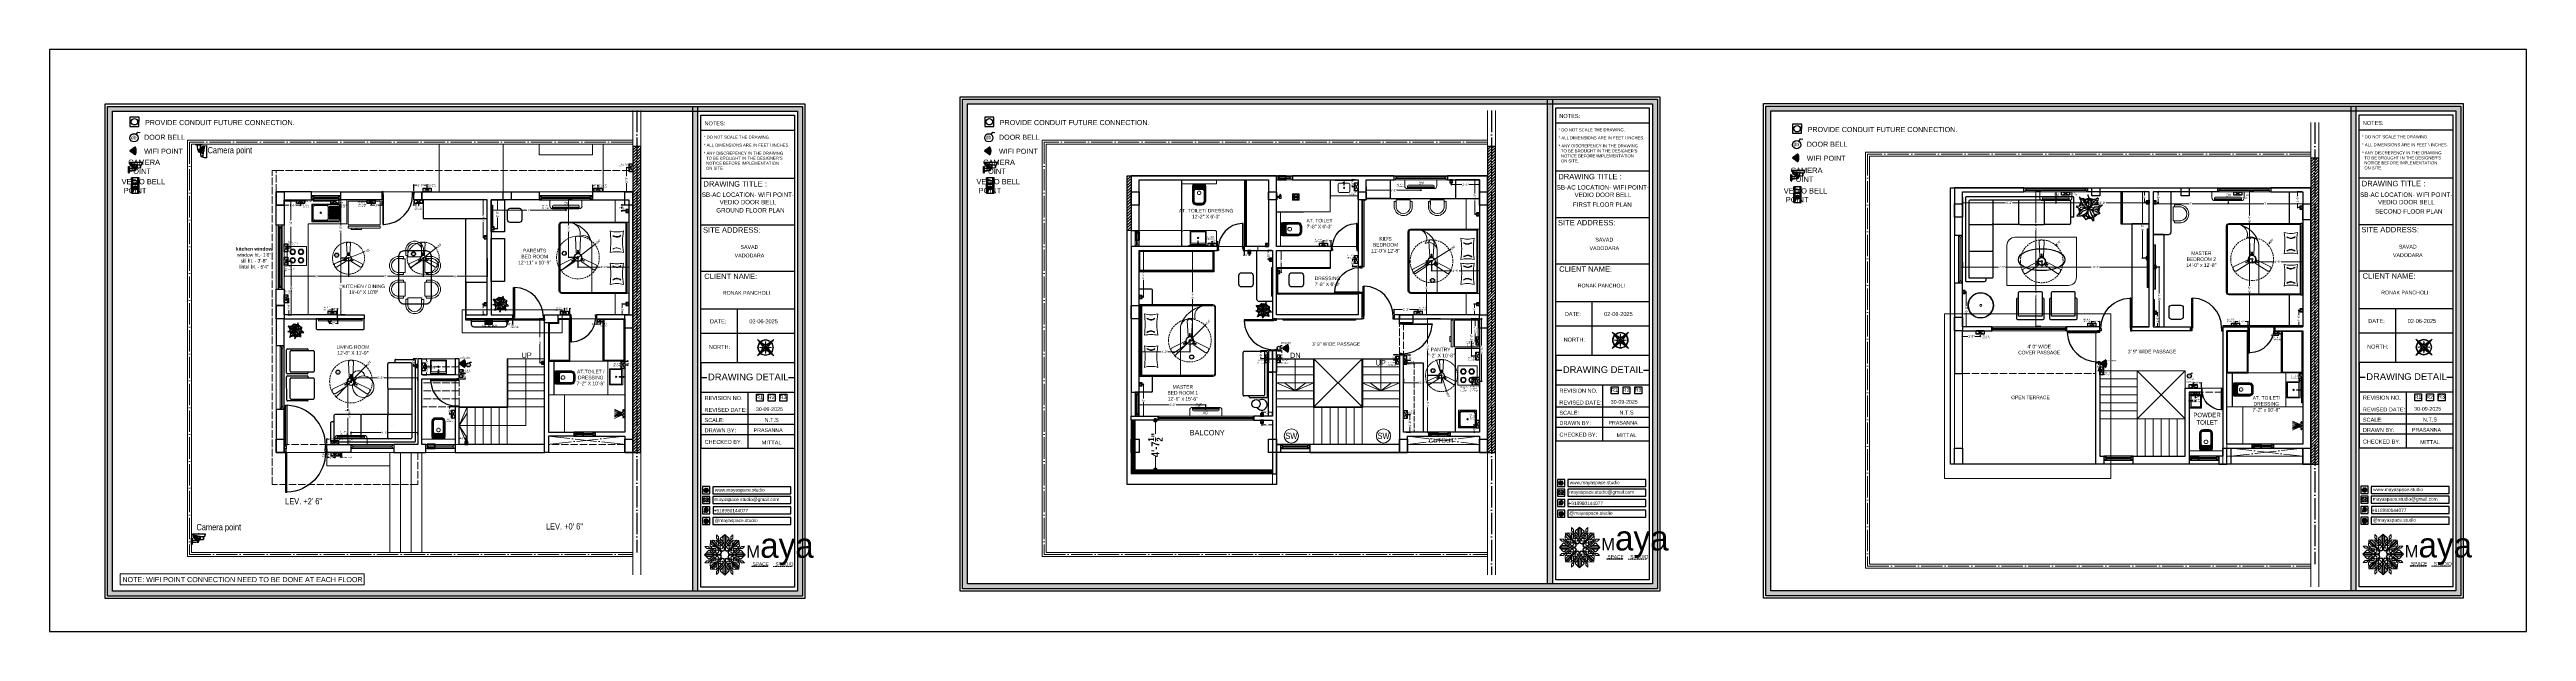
# Model space of a CAD drawing. Header units: millimetres. Extents: x 56222 to 3066687, y -650199 to -121287.
# Drawn here: x 147261 to 150044, y -180035 to -179382 of the extents above; entities that cross this region are included whole.
import ezdxf
from ezdxf.enums import TextEntityAlignment as Align

# ---------------------------------------------------------------- set-up
doc = ezdxf.new("R2010")
doc.units = ezdxf.units.MM
doc.header["$MEASUREMENT"] = 0
doc.header["$PDMODE"] = 35
for name, pattern in [('ACAD_ISO02W100', [15, 12, -3]), ('ACAD_ISO04W100', [30, 24, -3, 0, -3]), ('DASHED', [0.75, 0.5, -0.25]), ('DASHED2', [0.375, 0.25, -0.125]), ('DASHEDX2', [1.5, 1, -0.5])]:
    doc.linetypes.add(name, pattern=pattern)
doc.layers.get('Defpoints').update_dxf_attribs({"color": 220})
for name, color, linetype, lineweight in [('$TD_AUDIT_GENERATED_(A0BDF17)', 32, 'Continuous', 30), ('CENTERLINE ( COLUMN ) ~ DIM', 7, 'Continuous', 9), ('COLUMN', 1, 'Continuous', 30), ('dim05', 1, 'Continuous', 13), ('Dimension', 10, 'DASHEDX2', 20), ('el', 7, 'Continuous', 20), ('ELEC-wires', 1, 'DASHED2', 13), ('Electrical', 84, 'Continuous', 30), ('ELEVATION ( SPIRAL STAIR )', 250, 'Continuous', 9), ('FIRST FLOOR', 7, 'Continuous', 9), ('FIRST FLOOR ( DW_RAIL )', 7, 'Continuous', 9), ('FIRST FLOOR ( TEXT )', 7, 'Continuous', 9), ('FIRST FLOOR_( D - W & RAILING )', 251, 'Continuous', 9), ('FIRST FLOOR_( PLine )_', 251, 'Continuous', 30), ('FIRST FLOOR_( STAIR )', 251, 'Continuous', 9), ('FUR', 250, 'Continuous', 0), ('FURNI', 25, 'Continuous', 5), ('FURNITURE', 32, 'Continuous', 9), ('furniture dimensions', 1, 'DASHED', 0), ('GROUND FLOOR', 7, 'Continuous', 9), ('GROUND FLOOR  ( DIM )', 7, 'Continuous', 9), ('GROUND FLOOR  ( HATCH )', 251, 'Continuous', 9), ('GROUND FLOOR  ( PLINE )', 251, 'Continuous', 30), ('GROUND FLOOR ( DW_RAIL )', 7, 'Continuous', 9), ('GROUND FLOOR ( STAIR )', 251, 'Continuous', 9), ('NAME PLATE', 7, 'Continuous', 25), ('SECOND FLOOR', 7, 'Continuous', 9), ('SECOND FLOOR  ( PLINE )', 251, 'Continuous', 30), ('SECOND FLOOR ( DW_RAIL )', 7, 'Continuous', 9), ('SECOND FLOOR ( PLine )', 7, 'Continuous', 30), ('SECOND FLOOR ( TEXT )', 7, 'Continuous', 9), ('Text', 7, 'Continuous', 15), ('title block', 7, 'Continuous', 9), ('UTILITY', 48, 'Continuous', 9), ('wall', 7, 'Continuous', 30), ('X_PLOT', 1, 'Continuous', 9), ('XX~SLAB ( BEAM )~ ( DIM )', 7, 'Continuous', 9), ('XX~STR BEAM', 5, 'ACAD_ISO02W100', 9)]:
    doc.layers.add(name, color=color, linetype=linetype, lineweight=lineweight)
for name, color, linetype in [('AR DOOR', 40, 'Continuous'), ('AR ELE-5', 134, 'Continuous'), ('GROUND FLOOR  ( Text )', 251, 'Continuous'), ('Labels and Texts', 8, 'Continuous'), ('str coll', 6, 'Continuous')]:
    doc.layers.add(name, color=color, linetype=linetype)
doc.layers.add('PDF_INT-ELEC SWITCH BOARD', color=7, linetype='Continuous', true_color=0x00751d)
doc.layers.add('XX~SLAB ( PLINE )', color=251, linetype='Continuous', plot=False)
doc.styles.add('Arial', font='arial.ttf')
doc.styles.add('century g', font='GOTHIC.TTF')
doc.styles.add("Cn_BT_0'-0", font='swissc.ttf')
doc.styles.add('Cn_BT_7', font='swissc.ttf', dxfattribs={"height": 7})
doc.styles.add('Cn_BT_9 ( BOLD )', font='swisscb.ttf', dxfattribs={"height": 9})
doc.styles.add('KATHA', font='swissc.ttf')
doc.styles.get("Standard").update_dxf_attribs({"font": 'arial.ttf', "height": 6})
doc.styles.add('TEXT', font='eurr____.ttf')
doc.dimstyles.new('Archana', dxfattribs={"dimtxt": 2, "dimasz": 0.75, "dimexe": 0.5, "dimexo": 0.5, "dimgap": 0, "dimtad": 0, "dimzin": 0, "dimdsep": 46, "dimlunit": 4, "dimtxsty": 'century g', "dimblk": 'OBLIQUE', "dimcen": 0, "dimdle": 1, "dimclrd": 256, "dimclre": 256, "dimclrt": 256, "dimadec": 0, "dimazin": 0, "dimtfac": 1, "dimtofl": 0, "dimtmove": 1, "dimatfit": 3, "dimfxl": 1, "dimfxlon": 1, "dimtolj": 1, "dimtzin": 0, "dimlwd": -1, "dimlwe": -1, "dimarcsym": 0})
doc.dimstyles.new('Cn_BT_9 ( BOLD )', dxfattribs={"dimtxt": 9, "dimasz": 5, "dimexe": 1.5, "dimexo": 0, "dimgap": 0.09, "dimtad": 0, "dimzin": 3, "dimdsep": 46, "dimlunit": 4, "dimtxsty": 'Cn_BT_9 ( BOLD )', "dimblk": 'DOT', "dimcen": 0.09, "dimdle": 1.5, "dimclrd": 251, "dimclre": 251, "dimclrt": 5, "dimadec": 0, "dimazin": 0, "dimtfac": 0.75, "dimtofl": 0, "dimtmove": 0, "dimatfit": 3, "dimfxl": 0, "dimtolj": 1, "dimtzin": 0, "dimlwd": 15, "dimlwe": 15, "dimarcsym": 0})
doc.dimstyles.new('ISO-25', dxfattribs={"dimtxt": 2.5, "dimasz": 1, "dimexe": 0.5, "dimexo": 1, "dimtad": 0, "dimdec": 1, "dimlunit": 4, "dimtxsty": 'Standard', "dimblk": 'OBLIQUE', "dimcen": 2.5, "dimclrd": 1, "dimclre": 1, "dimclrt": 5, "dimadec": 0, "dimazin": 0, "dimtfac": 1, "dimtdec": 1, "dimtmove": 0, "dimatfit": 3, "dimfxl": 1, "dimlwd": -1, "dimarcsym": 0})

# ---------------------------------------------------------------- blocks, each defined once
blk = doc.blocks.new('A$C744D1EC1')
at = {"layer": 'FURNITURE'}
for p, q in [((-2.3, -0.4), (-2.3, 0)), ((-2.3, -0.4), (-2.3, 0)), ((0, -0.4), (0, 0)), ((0, -0.4), (0, 0)), ((2.3, -0.4), (2.3, 0)), ((2.3, -0.4), (2.3, 0)), ((-2.3, -0.4), (2.3, -0.4)), ((-2.3, -0.4), (2.3, -0.4)), ((-1.3, -2.6), (-1.3, -4.1)), ((-1.1, -2.4), (1.1, -2.4)), ((-1.1, -4.3), (1.1, -4.3)), ((-0.4, -0.4), (-0.4, -2.4)), ((0, -3.2), (2.6, -3.2)), ((0, -3.5), (2.6, -3.5)), ((0.4, -0.4), (0.4, -2.4)), ((1.3, -2.6), (1.3, -3.2)), ((1.3, -3.5), (1.3, -4.1))]:
    blk.add_line(p, q, dxfattribs=at)
for points in [[(-3, -15.1), (-3, -20.9, 0.414214), (-2.9, -21), (2.9, -21, 0.414214), (3, -20.9), (3, -15.1, 0.414214), (2.9, -15), (-2.9, -15, 0.414214)], [(-2.8, -15.3), (-2.8, -20.7, 0.414214), (-2.7, -20.8), (2.7, -20.8, 0.414214), (2.8, -20.7), (2.8, -15.3, 0.414214), (2.7, -15.2), (-2.7, -15.2, 0.414214)]]:
    blk.add_lwpolyline(points, format="xyb", close=True, dxfattribs=at)
for centre, radius in [((-2.2, -15.8), 0.0985), ((-2.2, -16.3), 0.0985), ((-2.2, -16.9), 0.0985), ((-2.2, -17.4), 0.0985), ((-2.2, -18), 0.0985), ((-2.2, -18.6), 0.0985), ((-2.2, -19.1), 0.0985), ((-2.2, -19.7), 0.0985), ((-2.2, -20.2), 0.0985), ((-1.7, -15.8), 0.0985), ((-1.7, -16.3), 0.0985), ((-1.7, -16.9), 0.0985), ((-1.7, -17.4), 0.0985), ((-1.7, -18), 0.0985), ((-1.7, -18.6), 0.0985), ((-1.7, -19.1), 0.0985), ((-1.7, -19.7), 0.0985), ((-1.7, -20.2), 0.0985), ((-1.1, -15.8), 0.0985), ((-1.1, -16.3), 0.0985), ((-1.1, -16.9), 0.0985), ((-1.1, -17.4), 0.0985), ((-1.1, -18), 0.0985), ((-1.1, -18.6), 0.0985), ((-1.1, -19.1), 0.0985), ((-1.1, -19.7), 0.0985), ((-1.1, -20.2), 0.0985), ((-0.6, -15.8), 0.0985), ((-0.6, -16.3), 0.0985), ((-0.6, -16.9), 0.0985), ((-0.6, -17.4), 0.0985), ((-0.6, -18), 0.0985), ((-0.6, -18.6), 0.0985), ((-0.6, -19.1), 0.0985), ((-0.6, -19.7), 0.0985), ((-0.6, -20.2), 0.0985), ((0, -15.8), 0.0985), ((0, -16.3), 0.0985), ((0, -16.9), 0.0985), ((0, -17.4), 0.0985), ((0, -18), 0.0985), ((0, -18.6), 0.0985), ((0, -19.1), 0.0985), ((0, -19.7), 0.0985), ((0, -20.2), 0.0985), ((0.6, -15.8), 0.0985), ((0.6, -16.3), 0.0985), ((0.6, -16.9), 0.0985), ((0.6, -17.4), 0.0985), ((0.6, -18), 0.0985), ((0.6, -18.6), 0.0985), ((0.6, -19.1), 0.0985), ((0.6, -19.7), 0.0985), ((0.6, -20.2), 0.0985), ((1.1, -15.8), 0.0985), ((1.1, -16.3), 0.0985), ((1.1, -16.9), 0.0985), ((1.1, -17.4), 0.0985), ((1.1, -18), 0.0985), ((1.1, -18.6), 0.0985), ((1.1, -19.1), 0.0985), ((1.1, -19.7), 0.0985), ((1.1, -20.2), 0.0985), ((1.7, -15.8), 0.0985), ((1.7, -16.3), 0.0985), ((1.7, -16.9), 0.0985), ((1.7, -17.4), 0.0985), ((1.7, -18), 0.0985), ((1.7, -18.6), 0.0985), ((1.7, -19.1), 0.0985), ((1.7, -19.7), 0.0985), ((1.7, -20.2), 0.0985), ((2.2, -15.8), 0.0985), ((2.2, -16.3), 0.0985), ((2.2, -16.9), 0.0985), ((2.2, -17.4), 0.0985), ((2.2, -18), 0.0985), ((2.2, -18.6), 0.0985), ((2.2, -19.1), 0.0985), ((2.2, -19.7), 0.0985), ((2.2, -20.2), 0.0985), ((2.6, -3.3), 0.197)]:
    blk.add_circle(centre, radius, dxfattribs=at)
for centre, start, end in [((-1.1, -2.6), 90, 180), ((-1.1, -4.1), 180, 270), ((0, -3.3), 90, 270), ((1.1, -2.6), 0, 90), ((1.1, -4.1), 270, 0)]:
    blk.add_arc(centre, 0.197, start, end, dxfattribs=at)
blk = doc.blocks.new('FSFSF')
at = {"color": 42, "lineweight": 5, "true_color": 0xe0ac11}
for p, q in [((28587.7, 131.2), (28591.1, 131.2)), ((28589.8, 129.1), (28587.7, 131.2)), ((28597.5, 124.8), (28591.1, 131.2)), ((28593.2, 131.5), (28593.5, 137.7)), ((28593.2, 131.5), (28601.7, 122.7)), ((28601.2, 130.2), (28593.2, 131.5)), ((28593.4, 135), (28594.6, 136.1)), ((28593.4, 135), (28597.6, 130.8)), ((28599.8, 138.1), (28593.5, 137.7)), ((28595.1, 136.7), (28594.5, 136.7)), ((28594.6, 136.1), (28594.6, 136.7)), ((28605.2, 125), (28594.6, 136.1)), ((28596.2, 137.9), (28595.1, 136.7)), ((28606.3, 126.1), (28595.1, 136.7)), ((28596.2, 137.9), (28600.5, 133.6)), ((28599.8, 138.1), (28608.6, 129.6)), ((28601, 130), (28599.8, 138.1)), ((28600, 143.5), (28600, 140.2)), ((28602.1, 141.4), (28600, 143.5)), ((28606.5, 133.8), (28600, 140.2)), ((28602.1, 141.4), (28602.1, 132)), ((28604.7, 132), (28602.1, 132)), ((28603.9, 139.7), (28608.6, 144.1)), ((28603.9, 126.6), (28603.9, 139.7)), ((28603.9, 139.7), (28608.6, 133)), ((28606.5, 133.8), (28604.7, 132)), ((28605.9, 129.2), (28608.6, 133)), ((28607.9, 142.2), (28606.6, 142.2)), ((28606.6, 142.2), (28606.6, 135.8)), ((28607.9, 142.2), (28608.6, 142.8)), ((28607.9, 142.2), (28607.9, 126.6)), ((28613.3, 139.7), (28608.6, 144.1)), ((28609.3, 142.2), (28608.6, 142.8)), ((28613.3, 139.7), (28608.6, 133)), ((28617.4, 138.1), (28608.6, 129.6)), ((28611.3, 129.2), (28608.6, 133)), ((28609.3, 142.2), (28609.3, 126.6)), ((28609.3, 142.2), (28610.6, 142.2)), ((28610.6, 142.2), (28610.6, 135.8)), ((28610.7, 133.8), (28617.1, 140.2)), ((28610.7, 133.8), (28612.4, 132)), ((28610.9, 126.1), (28622, 136.7)), ((28612, 125), (28622.6, 136.1)), ((28612.4, 132), (28615, 132)), ((28613.3, 126.6), (28613.3, 139.7)), ((28615, 141.4), (28617.1, 143.5)), ((28615, 141.4), (28615, 132)), ((28624, 131.5), (28615.5, 122.7)), ((28615.9, 130.2), (28624, 131.5)), ((28616.1, 130), (28617.4, 138.1)), ((28620.9, 137.9), (28616.7, 133.6)), ((28617.1, 143.5), (28617.1, 140.2)), ((28617.4, 138.1), (28623.6, 137.7)), ((28623.8, 135), (28619.6, 130.8)), ((28619.7, 124.8), (28626.1, 131.2)), ((28620.9, 137.9), (28622, 136.7)), ((28622, 136.7), (28622.6, 136.7)), ((28622.6, 136.1), (28622.6, 136.7)), ((28623.8, 135), (28622.6, 136.1)), ((28624, 131.5), (28623.6, 137.7)), ((28629.5, 131.2), (28626.1, 131.2)), ((28627.3, 129.1), (28629.5, 131.2)), ((28591.6, 127.4), (28587.2, 122.7)), ((28591.6, 117.9), (28587.2, 122.7)), ((28589.8, 116.2), (28587.7, 114.1)), ((28587.7, 114.1), (28591.1, 114.1)), ((28589, 123.3), (28588.4, 122.7)), ((28589, 122), (28588.4, 122.7)), ((28589, 123.3), (28589, 124.7)), ((28589, 124.7), (28595.4, 124.7)), ((28589, 123.3), (28604.7, 123.3)), ((28589, 122), (28604.7, 122)), ((28589, 122), (28589, 120.7)), ((28589, 120.7), (28595.4, 120.7)), ((28589.8, 129.1), (28599.3, 129.1)), ((28589.8, 116.2), (28599.3, 116.2)), ((28597.5, 120.5), (28591.1, 114.1)), ((28604.7, 127.4), (28591.6, 127.4)), ((28591.6, 127.4), (28598.2, 122.7)), ((28591.6, 117.9), (28598.2, 122.7)), ((28604.7, 117.9), (28591.6, 117.9)), ((28593.2, 113.9), (28601.7, 122.7)), ((28601.2, 115.1), (28593.2, 113.9)), ((28593.2, 113.9), (28593.5, 107.6)), ((28593.4, 110.3), (28597.6, 114.5)), ((28593.4, 110.3), (28594.6, 109.2)), ((28599.8, 107.2), (28593.5, 107.5)), ((28595.1, 108.5), (28594.5, 108.5)), ((28605.2, 120.4), (28594.6, 109.2)), ((28594.6, 109.2), (28594.6, 108.6)), ((28606.3, 119.1), (28595.1, 108.5)), ((28596.2, 107.4), (28595.1, 108.5)), ((28596.2, 107.4), (28600.5, 111.6)), ((28597.5, 124.8), (28599.3, 126.5)), ((28597.5, 120.5), (28599.3, 118.8)), ((28602.1, 125.4), (28598.2, 122.7)), ((28602.1, 119.9), (28598.2, 122.7)), ((28599.3, 126.5), (28599.3, 129.1)), ((28599.3, 118.8), (28599.3, 116.2)), ((28599.8, 107.2), (28608.6, 115.7)), ((28601, 115.2), (28599.8, 107.2)), ((28606.5, 111.5), (28600, 105.1)), ((28600, 101.7), (28600, 105.1)), ((28605.9, 129.2), (28601, 130)), ((28605.9, 116), (28601, 115.2)), ((28602.1, 125.4), (28601.2, 130.2)), ((28602.1, 119.9), (28601.2, 115.1)), ((28602.3, 123.3), (28601.7, 122.7)), ((28602.3, 122), (28601.7, 122.7)), ((28602.1, 103.8), (28602.1, 113.3)), ((28604.7, 113.3), (28602.1, 113.3)), ((28602.3, 123.3), (28603, 122.7)), ((28602.3, 122), (28603, 122.7)), ((28605.2, 125), (28603, 122.7)), ((28605.2, 120.4), (28603, 122.7)), ((28603.7, 126.5), (28603.7, 127.4)), ((28604.7, 126.5), (28603.7, 126.5)), ((28604.7, 118.8), (28603.7, 118.8)), ((28603.7, 118.8), (28603.7, 117.9)), ((28604.7, 127.6), (28603.9, 127.6)), ((28607.9, 126.6), (28603.9, 126.6)), ((28607.9, 118.6), (28603.9, 118.6)), ((28603.9, 118.6), (28603.9, 105.5)), ((28604.7, 117.7), (28603.9, 117.7)), ((28603.9, 105.5), (28608.6, 112.2)), ((28603.9, 105.5), (28608.6, 101.1)), ((28604.7, 126.6), (28604.7, 127.6)), ((28604.7, 123.3), (28604.7, 127.4)), ((28604.7, 122), (28604.7, 117.9)), ((28604.7, 118.6), (28604.7, 117.7)), ((28606.5, 111.5), (28604.7, 113.3)), ((28605.9, 116), (28608.6, 112.2)), ((28606.3, 126.1), (28608.6, 128.3)), ((28606.3, 119.1), (28608.6, 117)), ((28606.6, 103), (28606.6, 109.4)), ((28607.9, 128.9), (28608.6, 129.6)), ((28607.9, 128.9), (28608.6, 128.3)), ((28607.9, 103), (28607.9, 118.6)), ((28607.9, 116.3), (28608.6, 117)), ((28607.9, 116.3), (28608.6, 115.7)), ((28609.3, 128.9), (28608.6, 129.6)), ((28609.3, 128.9), (28608.6, 128.3)), ((28610.9, 126.1), (28608.6, 128.3)), ((28610.9, 119.1), (28608.6, 117)), ((28609.3, 116.3), (28608.6, 117)), ((28609.3, 116.3), (28608.6, 115.7)), ((28611.3, 116), (28608.6, 112.2)), ((28617.4, 107.2), (28608.6, 115.7)), ((28613.3, 105.5), (28608.6, 112.2)), ((28613.3, 105.5), (28608.6, 101.1)), ((28609.3, 126.6), (28613.3, 126.6)), ((28609.3, 118.6), (28613.3, 118.6)), ((28609.3, 103), (28609.3, 118.6)), ((28610.6, 103), (28610.6, 109.4)), ((28610.7, 111.5), (28612.4, 113.3)), ((28610.7, 111.5), (28617.1, 105.1)), ((28610.9, 119.1), (28622, 108.5)), ((28611.3, 129.2), (28616.1, 130)), ((28611.3, 116), (28616.1, 115.2)), ((28612, 125), (28614.2, 122.7)), ((28612, 120.4), (28614.2, 122.7)), ((28612, 120.4), (28622.6, 109.2)), ((28612.4, 113.3), (28615, 113.3)), ((28612.5, 126.6), (28612.5, 127.6)), ((28612.5, 127.6), (28613.3, 127.6)), ((28612.5, 123.3), (28612.5, 127.4)), ((28612.5, 127.4), (28625.6, 127.4)), ((28612.5, 126.5), (28613.5, 126.5)), ((28628.2, 123.3), (28612.5, 123.3)), ((28612.5, 122), (28612.5, 117.9)), ((28628.2, 122), (28612.5, 122)), ((28612.5, 118.8), (28613.5, 118.8)), ((28612.5, 118.6), (28612.5, 117.7)), ((28612.5, 117.9), (28625.6, 117.9)), ((28612.5, 117.7), (28613.3, 117.7)), ((28613.3, 118.6), (28613.3, 105.5)), ((28613.5, 126.5), (28613.5, 127.4)), ((28613.5, 118.8), (28613.5, 117.9)), ((28614.9, 123.3), (28614.2, 122.7)), ((28614.9, 122), (28614.2, 122.7)), ((28614.9, 123.3), (28615.5, 122.7)), ((28614.9, 122), (28615.5, 122.7)), ((28615, 103.8), (28615, 113.3)), ((28615.1, 125.4), (28615.9, 130.2)), ((28615.1, 125.4), (28619, 122.7)), ((28615.1, 119.9), (28619, 122.7)), ((28615.1, 119.9), (28615.9, 115.1)), ((28624, 113.9), (28615.5, 122.7)), ((28615.9, 115.1), (28624, 113.9)), ((28616.1, 115.2), (28617.4, 107.2)), ((28620.9, 107.4), (28616.7, 111.6)), ((28617.1, 101.7), (28617.1, 105.1)), ((28617.4, 107.2), (28623.6, 107.5)), ((28627.3, 129.1), (28617.9, 129.1)), ((28617.9, 126.5), (28617.9, 129.1)), ((28619.7, 124.8), (28617.9, 126.5)), ((28619.7, 120.5), (28617.9, 118.8)), ((28617.9, 118.8), (28617.9, 116.2)), ((28627.3, 116.2), (28617.9, 116.2)), ((28625.6, 127.4), (28619, 122.7)), ((28625.6, 117.9), (28619, 122.7)), ((28623.8, 110.3), (28619.6, 114.5)), ((28619.7, 120.5), (28626.1, 114.1)), ((28620.9, 107.4), (28622, 108.5)), ((28628.2, 124.7), (28621.8, 124.7)), ((28628.2, 120.7), (28621.8, 120.7)), ((28622, 108.5), (28622.6, 108.5)), ((28623.8, 110.3), (28622.6, 109.2)), ((28622.6, 109.2), (28622.6, 108.6)), ((28624, 113.9), (28623.6, 107.6)), ((28625.6, 127.4), (28630, 122.7)), ((28625.6, 117.9), (28630, 122.7)), ((28629.5, 114.1), (28626.1, 114.1)), ((28627.3, 116.2), (28629.5, 114.1)), ((28628.2, 123.3), (28628.2, 124.7)), ((28628.2, 123.3), (28628.8, 122.7)), ((28628.2, 122), (28628.8, 122.7)), ((28628.2, 122), (28628.2, 120.7)), ((28602.1, 103.8), (28600, 101.7)), ((28607.9, 103), (28606.6, 103)), ((28607.9, 103), (28608.6, 102.4)), ((28609.3, 103), (28608.6, 102.4)), ((28609.3, 103), (28610.6, 103)), ((28615, 103.8), (28617.1, 101.7))]:
    blk.add_line(p, q, dxfattribs=at)
blk = doc.blocks.new('hgwg')
at = {"layer": 'Dimension', "true_color": 0xd39e00}
h = blk.add_hatch(color=42, dxfattribs=at)
h.dxf.hatch_style = 1
h.paths.add_polyline_path([(27505.7, 45.1), (27494.3, 45.1), (27494.3, 44.9), (27505.7, 44.9)])
h = blk.add_hatch(color=42, dxfattribs=at)
h.dxf.hatch_style = 1
h.paths.add_polyline_path([(27523.3, 44.9), (27509.7, 44.9), (27509.7, 44.8), (27523.3, 44.8)])
at = {"layer": 'Dimension', "color": 42, "true_color": 0xd39e00}
for p, q in [((27494.3, 45.1), (27505.7, 45.1)), ((27494.3, 44.9), (27494.3, 45.1)), ((27494.3, 44.9), (27505.7, 44.9)), ((27505.7, 45.1), (27505.7, 44.9)), ((27509.7, 44.9), (27523.3, 44.9)), ((27509.7, 44.9), (27509.7, 44.8)), ((27509.7, 44.8), (27523.3, 44.8)), ((27523.3, 44.8), (27523.3, 44.9))]:
    blk.add_line(p, q, dxfattribs=at)
at = {"layer": 'Dimension', "color": 42, "true_color": 0xd39e00, "attachment_point": 1}
for s, width, insert, char_height in [('{\\fCinzel|b0|i0|c0|p2;\\H1.5x;M\\fAmsterdam One|b0|i0|c0|p2;\\H2x;aya}', 85.328, (27490.2, 69.2), 6), ('{\\fCinzel|b0|i0|c0|p0;SPACE     STUDIO}', 66.129, (27494.8, 47.9), 2.5)]:
    blk.add_mtext_dynamic_manual_height_columns(s, width=width, gutter_width=30, heights=[0], dxfattribs=dict(at, insert=insert, char_height=char_height))
blk = doc.blocks.new('QEGW4TG')
at = {"layer": 'Dimension', "true_color": 0x000000}
h = blk.add_hatch(color=18, dxfattribs=at)
h.dxf.hatch_style = 1
h.paths.add_polyline_path([(2.7, 1.9, 0.170513), (2.9, 2, 0.190337), (3.1, 2.2, 0.316231), (3.1, 2.3), (2.8, 2.4, 0.273721), (2.7, 2.3, 0.040749), (2.6, 2.3, -0.441282), (2.5, 2.2, -0.11828), (2.1, 2.6, -0.441282), (2.1, 2.7, 0.040749), (2.1, 2.8, 0.290083), (2.1, 2.9), (2, 3.2, 0.316231), (1.9, 3.2, 0.190337), (1.7, 3, 0.170513), (1.7, 2.7, 0.252784)], flags=0)
h.paths.add_polyline_path([(1.2, 2), (1, 1.3, 0.550912), (1.1, 1.2), (1.8, 1.4, 6.344125)])
h.paths.add_polyline_path([(1.8, 1.7), (1.4, 1.6), (1.5, 2, -9.071339)], flags=16)
h.paths.add_polyline_path([(3.1, 2.2, -0.17811), (2.9, 2, -0.170513), (2.7, 1.9, -0.252784), (1.7, 2.7, -0.170513), (1.7, 3, -0.17811), (1.9, 3.2, -0.370089), (2, 3.2), (2.1, 2.9, -0.307185), (2.1, 2.8, -0.041087), (2.1, 2.7, 0.321676), (2.1, 2.7, 0.126524), (2.6, 2.2, 0.312216), (2.6, 2.3, -0.041087), (2.7, 2.3, -0.290673), (2.8, 2.4), (3.1, 2.3, -0.370089)], flags=0)
h = blk.add_hatch(color=18, dxfattribs=at)
h.dxf.hatch_style = 1
h.paths.add_polyline_path([(2.8, 2.4, 0.273721), (2.7, 2.3, 0.040749), (2.6, 2.3, -0.441282), (2.5, 2.2, -0.11828), (2.1, 2.6, -0.441282), (2.1, 2.7, 0.040749), (2.1, 2.8, 0.290083), (2.1, 2.9), (2, 3.2, 0.316231), (1.9, 3.2, 0.190337), (1.7, 3, 0.170513), (1.7, 2.7, 0.252784), (2.7, 1.9, 0.170513), (2.9, 2, 0.190337), (3.1, 2.2, 0.316231), (3.1, 2.3)])
for p, q in [((1.2, 2), (1, 1.3)), ((1.1, 1.2), (1.8, 1.4)), ((1.5, 2), (1.4, 1.6)), ((1.4, 1.6), (1.8, 1.7)), ((2, 3.2), (2.1, 2.9)), ((3.1, 2.3), (2.8, 2.4))]:
    blk.add_line(p, q)
blk.add_lwpolyline([(0, 0), (4.7, 0), (4.7, 4.7), (0, 4.7)], close=True)
for centre, radius, start, end in [((1.1, 1.3), 0.0598, 164.8483, 282.1458), ((2.4, 2.6), 1.34, 241.4727, 205.6422), ((2.4, 2.6), 1.04, 235.9962, 210.8333), ((2.1, 2.9), 0.364, 118.9685, 159.3648), ((2.1, 2.9), 0.39, 159.7007, 198.4072), ((3, 3.2), 1.33, 201.4218, 258.1669), ((1.9, 3.1), 0.0896, 41.8985, 123.1344), ((2.1, 2.7), 0.066, 135.9932, 224.8892), ((2, 2.9), 0.104, 320.3924, 28.6971), ((1.7, 3.2), 0.586, 312.4617, 321.8728), ((3.1, 3.4), 1.31, 216.5455, 243.5279), ((2.6, 2.3), 0.066, 234.2482, 323.1441), ((3.1, 1.9), 0.586, 137.2645, 146.6756), ((2.8, 2.3), 0.104, 70.4402, 138.745), ((2.8, 2.3), 0.39, 260.7301, 299.4366), ((2.8, 2.3), 0.364, 299.7725, 340.1688), ((3, 2.2), 0.0896, 336.0029, 57.2388)]:
    blk.add_arc(centre, radius, start, end)
blk = doc.blocks.new('ASGERG')
at = {"layer": 'Dimension', "true_color": 0x000000}
h = blk.add_hatch(color=18, dxfattribs=at)
h.dxf.hatch_style = 1
h.paths.add_polyline_path([(1, 1.7, 0.353872), (1.7, 1), (3, 1, 0.353872), (3.7, 1.7), (3.7, 3, 0.353872), (3, 3.7), (1.7, 3.7, 0.353872), (1, 3)])
h.paths.add_polyline_path([(1.3, 3, -0.353872), (1.7, 3.4), (2.9, 3.4, -0.353872), (3.4, 3), (3.4, 1.7, -0.353872), (2.9, 1.3), (1.7, 1.3, -0.353872), (1.3, 1.7)], flags=16)
h.paths.add_polyline_path([(3, 2.3, -1), (1.6, 2.3, -1)], flags=0)
h.paths.add_polyline_path([(2.7, 2.3, -1), (1.9, 2.3, -1)], flags=0)
h.paths.add_polyline_path([(2.9, 3, -1), (3.2, 3, -1)], flags=0)
h.paths.add_polyline_path([(1.6, 2.3, 1), (3, 2.3, 1)], flags=0)
h = blk.add_hatch(color=18, dxfattribs=at)
h.dxf.hatch_style = 1
h.paths.add_polyline_path([(1.6, 2.3, 1), (3, 2.3, 1)])
h.paths.add_polyline_path([(2.7, 2.3, -1), (1.9, 2.3, -1)], flags=16)
h = blk.add_hatch(color=18, dxfattribs=at)
h.dxf.hatch_style = 1
h.paths.add_polyline_path([(3.2, 3, 1), (2.9, 3, 1)])
for p, q in [((1, 3), (1, 1.7)), ((1.3, 3), (1.3, 1.7)), ((1.7, 3.7), (3, 3.7)), ((2.9, 3.4), (1.7, 3.4)), ((2.9, 1.3), (1.7, 1.3)), ((1.7, 1), (3, 1)), ((3.4, 3), (3.4, 1.7)), ((3.7, 3), (3.7, 1.7))]:
    blk.add_line(p, q)
blk.add_lwpolyline([(0, 0), (4.7, 0), (4.7, 4.7), (0, 4.7)], close=True)
for centre, radius in [((2.3, 2.3), 0.694), ((2.3, 2.3), 0.414), ((3, 3), 0.168)]:
    blk.add_circle(centre, radius)
for centre, radius, start, end in [((1.8, 2.9), 0.778, 94.8631, 172.8127), ((1.8, 1.8), 0.778, 187.1873, 265.1369), ((1.8, 2.9), 0.491, 94.8631, 172.8127), ((1.8, 1.8), 0.491, 187.1873, 265.1369), ((2.9, 2.9), 0.491, 7.1873, 85.1369), ((2.9, 1.8), 0.491, 274.8631, 352.8127), ((2.9, 2.9), 0.778, 7.1873, 85.1369), ((2.9, 1.8), 0.778, 274.8631, 352.8127)]:
    blk.add_arc(centre, radius, start, end)
blk = doc.blocks.new('ETYETE')
at = {"layer": 'Dimension', "true_color": 0x000000}
h = blk.add_hatch(color=18, dxfattribs=at)
h.dxf.hatch_style = 1
h.paths.add_polyline_path([(3.8, 1.1, 0.414214), (4.1, 1.5), (4.1, 3.3, 0.414214), (3.8, 3.7), (0.9, 3.7, 0.414214), (0.6, 3.3), (0.6, 1.5, 0.414214), (0.9, 1.1)])
h.paths.add_polyline_path([(2.6, 2.2), (3.9, 1.3, -0.198912), (3.8, 1.3), (0.9, 1.3, -0.198912), (0.8, 1.3), (2.1, 2.2), (2.3, 2)], flags=16)
h.paths.add_polyline_path([(2.3, 2.2), (0.9, 3.5, -0.028783), (0.9, 3.5), (3.8, 3.5, -0.028783), (3.8, 3.5)], flags=16)
h.paths.add_polyline_path([(2.7, 2.3), (3.9, 3.5, -0.202482), (4, 3.3), (4, 1.5, -0.043076), (4, 1.5)], flags=16)
h.paths.add_polyline_path([(2, 2.3), (0.7, 1.5, -0.043076), (0.7, 1.5), (0.7, 3.3, -0.202482), (0.8, 3.5)], flags=16)
blk.add_lwpolyline([(0, 0), (4.7, 0), (4.7, 4.7), (0, 4.7)], close=True)
at = {"layer": 'Dimension', "color": 18, "true_color": 0x000000}
for p, q in [((0.6, 3.3), (0.6, 1.5)), ((0.7, 3.3), (0.7, 1.5)), ((0.7, 1.5), (2, 2.3)), ((0.8, 3.5), (2, 2.3)), ((0.8, 1.3), (2.1, 2.2)), ((0.9, 3.7), (3.8, 3.7)), ((0.9, 3.5), (3.8, 3.5)), ((0.9, 3.5), (2.3, 2.2)), ((0.9, 1.3), (3.8, 1.3)), ((0.9, 1.1), (3.8, 1.1)), ((2.1, 2.2), (2.3, 2)), ((2.3, 2.2), (3.8, 3.5)), ((2.3, 2), (2.6, 2.2)), ((3.9, 1.3), (2.6, 2.2)), ((2.7, 2.3), (3.9, 3.5)), ((4, 1.5), (2.7, 2.3)), ((4, 3.3), (4, 1.5)), ((4.1, 3.3), (4.1, 1.5))]:
    blk.add_line(p, q, dxfattribs=at)
for centre, radius, start, end in [((0.9, 3.3), 0.358, 90, 180), ((0.9, 1.5), 0.358, 180, 270), ((0.9, 3.3), 0.224, 134.2136, 180), ((0.9, 1.5), 0.224, 180, 189.8662), ((0.9, 1.5), 0.224, 225, 270), ((0.9, 3.3), 0.224, 90, 96.5948), ((3.8, 3.3), 0.358, 0, 90), ((3.8, 3.3), 0.224, 83.4052, 90), ((3.8, 1.5), 0.358, 270, 0), ((3.8, 1.5), 0.224, 270, 315), ((3.8, 3.3), 0.224, 0, 45.7864), ((3.8, 1.5), 0.224, 350.1338, 0)]:
    blk.add_arc(centre, radius, start, end, dxfattribs=at)
blk = doc.blocks.new('DTGWEGEARG')
at = {"layer": 'Dimension', "true_color": 0x000000}
h = blk.add_hatch(color=18, dxfattribs=at)
h.dxf.hatch_style = 1
h.paths.add_polyline_path([(3.8, 2.3, 1), (0.8, 2.3, 1)])
h.paths.add_polyline_path([(2.5, 1, 0.105795), (3, 1.6, -0.055205), (3.3, 1.4, -0.169822)], flags=16)
h.paths.add_polyline_path([(2.4, 1.1), (2.4, 1.7, -0.058279), (2.8, 1.6, -0.103353)], flags=16)
h.paths.add_polyline_path([(2.3, 1.1, -0.101741), (1.9, 1.6, -0.057171), (2.3, 1.7)], flags=16)
h.paths.add_polyline_path([(2.2, 1, -0.169822), (1.4, 1.4, -0.055205), (1.7, 1.6, 0.105795)], flags=16)
h.paths.add_polyline_path([(3, 1.7, 0.081336), (3.1, 2.3), (3.7, 2.3, -0.152069), (3.4, 1.5, 0.05687)], flags=16)
h.paths.add_polyline_path([(2.9, 1.8, 0.061945), (2.4, 1.8), (2.4, 2.3), (3, 2.3, -0.081344)], flags=16)
h.paths.add_polyline_path([(2.3, 1.8, 0.060923), (1.8, 1.8, -0.081344), (1.7, 2.3), (2.3, 2.3)], flags=16)
h.paths.add_polyline_path([(1.7, 1.7, 0.05687), (1.3, 1.5, -0.152069), (1, 2.3), (1.5, 2.3, 0.081336)], flags=16)
h.paths.add_polyline_path([(2.4, 2.4), (2.4, 2.8, 0.061945), (2.9, 2.9, -0.080009), (3, 2.4)], flags=16)
h.paths.add_polyline_path([(3.1, 2.4, 0.080116), (3, 3, 0.05687), (3.4, 3.2, 0.028258), (3.3, 3.3, -0.055205), (3, 3.1, 0.105795), (2.5, 3.7, -0.36029), (3.7, 2.4)], flags=16)
h.paths.add_polyline_path([(2.3, 2.4), (1.7, 2.4, -0.080009), (1.8, 2.9, 0.060923), (2.3, 2.8)], flags=16)
h.paths.add_polyline_path([(1.5, 2.4), (1, 2.4, -0.150466), (1.3, 3.2, 0.05687), (1.7, 3, 0.080116)], flags=16)
h.paths.add_polyline_path([(2.4, 3), (2.4, 3.6, -0.103353), (2.8, 3, -0.058279)], flags=16)
h.paths.add_polyline_path([(2.3, 3, -0.057171), (1.9, 3, -0.101741), (2.3, 3.5)], flags=16)
h.paths.add_polyline_path([(1.7, 3.1, -0.055205), (1.4, 3.3, -0.169822), (2.2, 3.7, 0.105795)], flags=16)
blk.add_lwpolyline([(0, 0), (4.7, 0), (4.7, 4.7), (0, 4.7)], close=True)
at = {"layer": 'Dimension', "color": 18, "true_color": 0x000000}
for p, q in [((1, 2.4), (1.5, 2.4)), ((1, 2.3), (1.5, 2.3)), ((1.7, 2.4), (2.3, 2.4)), ((1.7, 2.3), (2.3, 2.3)), ((2.3, 3.5), (2.3, 3)), ((2.3, 2.8), (2.3, 2.4)), ((2.3, 2.3), (2.3, 1.8)), ((2.3, 1.7), (2.3, 1.1)), ((2.4, 3.6), (2.4, 3)), ((2.4, 2.8), (2.4, 2.4)), ((2.4, 2.4), (3, 2.4)), ((2.4, 2.3), (3, 2.3)), ((2.4, 2.3), (2.4, 1.8)), ((2.4, 1.7), (2.4, 1.1)), ((3.1, 2.4), (3.7, 2.4)), ((3.1, 2.3), (3.7, 2.3))]:
    blk.add_line(p, q, dxfattribs=at)
blk.add_circle((2.3, 2.3), 1.49, dxfattribs=at)
for centre, radius, start, end in [((2.3, 2.3), 1.34, 142.3819, 176.6093), ((2.3, 2.3), 1.34, 183.0315, 217.6181), ((2.3, 4.7), 1.9, 236.1399, 249.1595), ((2.3, -0.1), 1.9, 110.8405, 123.8601), ((2.3, 2.3), 1.34, 97.3549, 135.9073), ((2.3, 4.7), 1.75, 236.7417, 249.3811), ((2.3, -0.1), 1.75, 110.6189, 123.2583), ((2.3, 2.3), 1.34, 224.0927, 262.6451), ((3.3, 2.3), 1.73, 159.0567, 177.3789), ((3.3, 2.3), 1.73, 182.3435, 200.9433), ((3.3, 2.3), 1.73, 129.9301, 154.0867), ((3.3, 2.3), 1.58, 158.8325, 177.1302), ((3.3, 2.3), 1.58, 182.5658, 201.1675), ((3.3, 2.3), 1.73, 205.9133, 230.0699), ((2.3, 4.7), 1.9, 253.6799, 267.6253), ((2.3, -0.1), 1.9, 92.3747, 106.3201), ((3.3, 2.3), 1.58, 130.1073, 153.3446), ((2.3, 4.7), 1.75, 254.3336, 267.422), ((2.3, -0.1), 1.75, 92.578, 105.6664), ((3.3, 2.3), 1.58, 206.6554, 229.8927), ((1.4, 2.3), 1.58, 26.6554, 50.2584), ((2.3, 4.7), 1.75, 272.3248, 285.6664), ((2.3, 4.7), 1.9, 272.1415, 286.3201), ((2.3, -0.1), 1.9, 73.6799, 87.8585), ((2.3, -0.1), 1.75, 74.3336, 87.6752), ((1.4, 2.3), 1.58, 309.7416, 333.3446), ((2.3, 2.3), 1.34, 3.3907, 82.6451), ((1.4, 2.3), 1.73, 25.9133, 50.0699), ((1.4, 2.3), 1.73, 309.9301, 334.0867), ((2.3, 2.3), 1.34, 277.3549, 315.9073), ((1.4, 2.3), 1.58, 2.8698, 21.1675), ((1.4, 2.3), 1.58, 338.8325, 357.4342), ((2.3, 4.7), 1.75, 290.6189, 303.2583), ((2.3, 4.7), 1.9, 290.8405, 303.8601), ((1.4, 2.3), 1.73, 2.6211, 20.9433), ((1.4, 2.3), 1.73, 339.0567, 357.6565), ((2.3, -0.1), 1.9, 56.1399, 69.1595), ((2.3, -0.1), 1.75, 56.7417, 69.3811), ((2.3, 2.3), 1.34, 322.3819, 356.9685)]:
    blk.add_arc(centre, radius, start, end, dxfattribs=at)
blk = doc.blocks.new('4t')
at = {"transparency": 33554607}
h = blk.add_hatch(color=1, dxfattribs=at)
h.dxf.hatch_style = 1
h.paths.add_polyline_path([(45531.3, -35822.3), (45529.2, -35821.8), (45528.1, -35837)])
h = blk.add_hatch(color=1, dxfattribs=at)
h.dxf.hatch_style = 1
h.paths.add_polyline_path([(45533.4, -35822.8), (45531.3, -35822.3), (45528.1, -35837)])
h = blk.add_hatch(color=1, dxfattribs=at)
h.dxf.hatch_style = 1
h.paths.add_polyline_path([(45531.8, -35820.2), (45529.2, -35821.8), (45531.3, -35822.3)])
h = blk.add_hatch(color=1, dxfattribs=at)
h.dxf.hatch_style = 1
h.paths.add_polyline_path([(45531.8, -35820.2), (45531.3, -35822.3), (45533.4, -35822.8)])
at = {"layer": 'title block', "color": 7, "lineweight": 9}
for p, q in [((45530.5, -35816.7), (45526.9, -35812.5)), ((45526.9, -35812.5), (45529.2, -35817.5)), ((45535.5, -35803.4), (45530.2, -35817.6)), ((45535.5, -35803.4), (45531.8, -35820.2)), ((45534.4, -35818.5), (45535.5, -35803.4)), ((45530.2, -35817.6), (45515, -35816.5)), ((45515, -35816.5), (45529.2, -35821.8)), ((45515, -35816.5), (45531.8, -35820.2)), ((45528.3, -35821.5), (45524.1, -35825.1)), ((45524.1, -35825.1), (45529.2, -35822.8)), ((45531.8, -35820.2), (45528.1, -35837)), ((45529.2, -35821.8), (45528.1, -35837)), ((45528.1, -35837), (45533.4, -35822.8)), ((45531.8, -35820.2), (45529.2, -35821.8)), ((45531.8, -35820.2), (45530.2, -35817.6)), ((45534.4, -35818.5), (45531.8, -35820.2)), ((45533.4, -35822.8), (45531.8, -35820.2)), ((45531.8, -35820.2), (45548.6, -35823.9)), ((45533.1, -35823.7), (45536.7, -35827.9)), ((45533.4, -35822.8), (45548.6, -35823.9)), ((45539.5, -35815.3), (45534.4, -35817.6)), ((45548.6, -35823.9), (45534.4, -35818.5)), ((45536.7, -35827.9), (45534.4, -35822.8)), ((45535.3, -35818.9), (45539.5, -35815.3))]:
    blk.add_line(p, q, dxfattribs=at)
for radius, start, end in [(11.8, 81.36, 163.7665), (10.8, 82.4286, 162.6979), (10.8, 352.4286, 72.6979), (11.8, 351.36, 73.7665), (11.8, 171.36, 253.7665), (10.8, 172.4286, 252.6979), (11.8, 261.36, 343.7665), (10.8, 262.4286, 342.6979)]:
    blk.add_arc((45531.8, -35820.2), radius, start, end, dxfattribs=at)
blk = doc.blocks.new('LAYOUT FILE')
at = {"layer": 'NAME PLATE', "true_color": 0xd39e00}
h = blk.add_hatch(color=42, dxfattribs=at)
h.paths.add_polyline_path([(3346889.8, -513806.2), (3346889.8, -514260.7), (3347535.6, -514260.7), (3347535.6, -513806.2)])
h.paths.add_polyline_path([(3346894.4, -513810.7), (3347531, -513810.7), (3347531, -514256.2), (3346894.4, -514256.2)], flags=16)
blk.add_hatch(color=42, dxfattribs=at).paths.add_polyline_path([(3347433.6, -514256.2), (3347438.1, -514256.2), (3347438.1, -513806.2), (3347433.6, -513806.2)])
at = {"layer": 'NAME PLATE', "color": 42, "true_color": 0xd39e00}
for p, q in [((3347528, -513828.5), (3347441.2, -513828.5)), ((3347528, -513873), (3347441.2, -513873)), ((3347528, -513916.3), (3347441.2, -513916.3)), ((3347528, -513959.3), (3347441.2, -513959.3)), ((3347528, -513994.3), (3347441.2, -513994.3)), ((3347474.8, -513994.3), (3347474.8, -514044.1)), ((3347528, -514016.9), (3347441.2, -514016.9)), ((3347528, -514044.1), (3347441.2, -514044.1)), ((3347441.2, -514044.1), (3347441.2, -514123.4)), ((3347441.2, -514057.7), (3347446.8, -514057.7)), ((3347522.7, -514057.7), (3347528, -514057.7)), ((3347528, -514044.1), (3347528, -514123.4)), ((3347441.2, -514071.3), (3347528, -514071.3)), ((3347485, -514123.4), (3347485, -514071.3)), ((3347528, -514092.2), (3347441.2, -514092.2)), ((3347528, -514101.6), (3347441.2, -514101.6)), ((3347528, -514110.9), (3347441.2, -514110.9)), ((3347441.2, -514123.4), (3347528, -514123.4))]:
    blk.add_line(p, q, dxfattribs=at)
for points in [[(3346887.6, -513803.9), (3347537.8, -513803.9), (3347537.8, -514263), (3346887.6, -514263)], [(3346889.8, -513806.2), (3347535.6, -513806.2), (3347535.6, -514260.7), (3346889.8, -514260.7)], [(3346894.4, -513810.7), (3347531, -513810.7), (3347531, -514256.2), (3346894.4, -514256.2)], [(3347433.6, -514256.2), (3347433.6, -513806.2), (3347438.1, -513806.2), (3347438.1, -514256.2)], [(3347441.2, -514252.4), (3347441.2, -513814.4), (3347528, -513814.4), (3347528, -514252.4)], [(3347492.7, -514073.3), (3347499.1, -514073.3), (3347499.1, -514079.7), (3347492.7, -514079.7)], [(3347503.7, -514073.3), (3347510.1, -514073.3), (3347510.1, -514079.7), (3347503.7, -514079.7)], [(3347514.6, -514073.3), (3347521, -514073.3), (3347521, -514079.7), (3347514.6, -514079.7)]]:
    blk.add_lwpolyline(points, close=True, dxfattribs=at)
at = {"layer": 'NAME PLATE', "color": 0}
for points in [[(3347452.4, -514165.8), (3347524.8, -514165.8), (3347524.8, -514159.2), (3347452.4, -514159.2)], [(3347452.4, -514174.9), (3347524.8, -514174.9), (3347524.8, -514168.3), (3347452.4, -514168.3)], [(3347452.5, -514184.5), (3347524.8, -514184.5), (3347524.8, -514177.9), (3347452.5, -514177.9)], [(3347452.4, -514194.4), (3347524.8, -514194.4), (3347524.8, -514187.7), (3347452.4, -514187.7)]]:
    blk.add_lwpolyline(points, close=True, dxfattribs=at)
at = {"layer": 'NAME PLATE', "xscale": 0.6215000753186288, "yscale": 0.6215000753186288, "zscale": 0.6215000753186288, "rotation": 57.43675864906671}
blk.add_blockref('4t', (3313507.8, -525897.3), dxfattribs=at)
at = {"layer": 'NAME PLATE', "color": 0, "xscale": 1.413658832510879, "yscale": 1.413658832510879, "zscale": 1.413658832510879}
for name, p in [('DTGWEGEARG', (3347442.8, -514165.8)), ('ETYETE', (3347442.8, -514174.9)), ('QEGW4TG', (3347442.8, -514184.5)), ('ASGERG', (3347442.8, -514194.4))]:
    blk.add_blockref(name, p, dxfattribs=at)
at = {"layer": 'NAME PLATE', "color": 42, "true_color": 0xd39e00}
for name, p, xscale, yscale, zscale in [('FSFSF', (3322302.7, -514330.2), 0.8794785156214666, 0.8794785156214666, 0.8794785156214666), ('hgwg', (3312200.8, -514290.9), 1.283459272116341, 1.283459272116341, 1.283459272116341)]:
    blk.add_blockref(name, p, dxfattribs=dict(at, xscale=xscale, yscale=yscale, zscale=zscale))
at = {"layer": 'NAME PLATE', "style": 'Arial'}
for s, height, p in [('NOTES:', 3.7, (3347454.1, -513823.7)), ('DRAWING TITLE : ', 5.034, (3347474, -513880.6)), ('SITE ADDRESS:', 5.034, (3347469.9, -513923.4)), ('CLIENT NAME:', 5.034, (3347468.9, -513966.4)), ('DATE:', 3.7, (3347457.2, -514007.5)), ('02-06-2025', 3.7, (3347499.4, -514007.5)), ('NORTH:', 3.7, (3347458.4, -514031.3)), ('DRAWING DETAIL', 6.223, (3347485.2, -514060.4)), ('REVISION NO.', 3.699, (3347462.2, -514078.7)), ('REVISED DATE: ', 3.699, (3347464.9, -514089.7)), ('SCALE:', 3.7, (3347453.7, -514099.2)), ('DRAWN BY:', 3.7, (3347459.2, -514108.7)), ('CHECKED BY:', 3.699, (3347462.1, -514119.5)), ('MITTAL', 3.7, (3347506.9, -514120))]:
    blk.add_text(s, height=height, dxfattribs=at).set_placement(p, align=Align.CENTER)
for s, insert, char_height, width, attachment_point in [('* DO NOT SCALE THE DRAWING.', (3347443.8, -513833.3, 0), 2.797, 108.076, 1), ('* ALL DIMENSIONS ARE IN FEET \\\\ INCHES.', (3347443.8, -513840.7, 0), 2.797, 108.076, 1), ("* ANY DISCREPENCY IN THE DRAWING \\P  TO BE BROUGHT IN THE DESIGNER'S\\P  NOTICE BEFORE IMPLEMENTATION \\P  ON SITE.", (3347443.8, -513848.2, 0), 2.797, 108.076, 1), ('N.T.S', (3347506.9, -514095.3, 0), 3.7, 7.219, 2)]:
    blk.add_mtext(s, dxfattribs=dict(at, insert=insert, char_height=char_height, width=width, attachment_point=attachment_point))
at = {"layer": 'NAME PLATE', "color": 0, "char_height": 3.161, "attachment_point": 1}
for s, width, gutter_width, insert in [('+918980144077', 120.68, 25.9, (3347453, -514179.8, 0)), ('www.mayaspace.studio', 49.605, 41.5, (3347454.1, -514160.5, 0)), ('mayaspace.studio@gmail.com', 30.947, 25.9, (3347453.8, -514169.4, 0)), ('@mayaspace.studio', 30.947, 25.9, (3347453.8, -514188.9, 0))]:
    blk.add_mtext_dynamic_manual_height_columns(s, width=width, gutter_width=gutter_width, heights=[0], dxfattribs=dict(at, insert=insert))
blk = doc.blocks.new('*U255')
for points in [[(0, 0), (0, 1120), (-30, 1120), (-30, 0)], [(40, 0), (0, 0), (0, -30), (-10, -30), (-10, -100), (40, -100)], [(-1160, 0), (-1120, 0), (-1120, -30), (-1110, -30), (-1110, -100), (-1160, -100)]]:
    blk.add_lwpolyline(points, close=True)
at = {"layer": 'AR ELE-5', "linetype": 'ByBlock', "ltscale": 15}
blk.add_arc((2, -1), 1122, 92.37301, 179.96526, dxfattribs=at)
blk = doc.blocks.new('*U256')
for points in [[(-1160, 0), (-1120, 0), (-1120, 30), (-1110, 30), (-1110, 100), (-1160, 100)], [(0, 0), (0, -1120), (-30, -1120), (-30, 0)], [(40, 0), (0, 0), (0, 30), (-10, 30), (-10, 100), (40, 100)]]:
    blk.add_lwpolyline(points, close=True)
at = {"layer": 'AR ELE-5', "linetype": 'ByBlock', "ltscale": 15}
blk.add_arc((2, 1), 1122, 180.03474, 267.62699, dxfattribs=at)
blk = doc.blocks.new('*U266')
for points in [[(-40, 0), (0, 0), (0, 30), (10, 30), (10, 100), (-40, 100)], [(0, 0), (0, -1120), (30, -1120), (30, 0)], [(1160, 0), (1120, 0), (1120, 30), (1110, 30), (1110, 100), (1160, 100)]]:
    blk.add_lwpolyline(points, close=True)
at = {"layer": 'AR ELE-5', "linetype": 'ByBlock', "ltscale": 15}
blk.add_arc((-2, 1), 1122, 272.37301, 359.96526, dxfattribs=at)
blk = doc.blocks.new("SINK 20'' X 20''")
at = {"layer": 'FURNITURE'}
for p, q in [((3351629, -518299.5), (3351629, -518283)), ((3351629.8, -518282.2), (3351646.6, -518282.2)), ((3351632.1, -518283), (3351644.2, -518283)), ((3351647.4, -518283), (3351647.4, -518299.5)), ((3351629.8, -518297.2), (3351629.8, -518285.3)), ((3351646.6, -518300.3), (3351629.8, -518300.3)), ((3351644.2, -518299.5), (3351632.1, -518299.5)), ((3351646.6, -518285.3), (3351646.6, -518297.2))]:
    blk.add_line(p, q, dxfattribs=at)
blk.add_lwpolyline([(3351648.2, -518281.1), (3351628.2, -518281.1), (3351628.2, -518301.1), (3351648.2, -518301.1)], close=True, dxfattribs=at)
blk.add_circle((3351638.2, -518291.3), 0.762, dxfattribs=at)
for centre, radius, start, end in [((3351629.8, -518283), 0.775, 90, 180), ((3351632.1, -518285.3), 2.32, 90, 180), ((3351644.2, -518285.3), 2.32, 0, 90), ((3351646.6, -518283), 0.775, 0, 90), ((3351629.8, -518299.5), 0.775, 180, 270), ((3351632.1, -518297.2), 2.32, 180, 270), ((3351644.2, -518297.2), 2.32, 270, 0), ((3351646.6, -518299.5), 0.775, 270, 0)]:
    blk.add_arc(centre, radius, start, end, dxfattribs=at)
blk = doc.blocks.new('sf sfs')
at = {"layer": 'FURNITURE'}
blk.add_line((3348686, -514612.1), (3348664.4, -514612.1), dxfattribs=at)
blk.add_lwpolyline([(3348664.4, -514612.1), (3348664.4, -514590.6), (3348686, -514590.6), (3348686, -514612.1)], dxfattribs=at)
for centre, radius in [((3348670.5, -514596.8), 3.14), ((3348670.5, -514606.3), 3.14), ((3348670.5, -514596.8), 2.24), ((3348670.5, -514606.3), 2.24), ((3348679.8, -514596.8), 3.14), ((3348679.8, -514606.3), 3.14), ((3348679.8, -514596.8), 2.24), ((3348679.8, -514606.3), 2.24)]:
    blk.add_circle(centre, radius, dxfattribs=at)
blk = doc.blocks.new('ARPLS010')
at = {"linetype": 'ByBlock'}
for p, q in [((-0.47, 0.23), (-0.64, 0.22)), ((-0.64, 0.22), (-0.48, 0.13)), ((-0.36, 0.15), (-0.49, 0.17)), ((-0.48, 0.13), (-0.43, 0.05)), ((-0.36, 0.24), (-0.47, 0.23)), ((-0.43, 0.05), (-0.35, -0.01)), ((-0.28, 0.25), (-0.36, 0.24)), ((-0.29, 0.11), (-0.36, 0.15)), ((-0.29, 0.42), (-0.3, 0.31)), ((-0.3, 0.31), (-0.28, 0.26)), ((-0.28, 0.47), (-0.29, 0.42)), ((-0.18, 0.07), (-0.29, 0.11)), ((-0.25, 0.54), (-0.28, 0.47)), ((-0.21, 0.23), (-0.28, 0.25)), ((-0.18, 0.49), (-0.25, 0.54)), ((-0.22, 0.48), (-0.16, 0.35)), ((-0.13, 0.18), (-0.21, 0.23)), ((-0.13, 0.46), (-0.18, 0.49)), ((-0.11, 0.04), (-0.18, 0.07)), ((-0.16, 0.35), (-0.14, 0.3)), ((-0.14, 0.3), (-0.08, 0.13)), ((-0.07, 0.4), (-0.13, 0.46)), ((-0.06, 0.11), (-0.13, 0.18)), ((-0.01, 0.02), (-0.11, 0.04)), ((-0.08, -0.03), (0.01, 0.02)), ((0, 0.01), (-0.08, -0.16)), ((-0.04, 0.3), (-0.07, 0.4)), ((-0.05, 0.23), (-0.07, 0.14)), ((-0.07, 0.14), (-0.02, 0.02)), ((-0.04, 0.34), (-0.05, 0.23)), ((-0.01, 0.46), (-0.04, 0.34)), ((-0.02, 0.02), (0.01, 0.01)), ((0.12, 0.6), (-0.01, 0.46)), ((0.01, 0.21), (0.08, 0.29)), ((0.06, 0.11), (0.01, 0.21)), ((0.01, 0.01), (0.06, 0.11)), ((0.01, 0), (0.07, 0.03)), ((0.01, 0.02), (0.02, -0.12)), ((0.02, 0), (0.09, 0.01)), ((0.07, 0.03), (0.16, 0.16)), ((0.08, 0.41), (0.09, 0.45)), ((0.08, 0.36), (0.08, 0.41)), ((0.08, 0.29), (0.08, 0.36)), ((0.09, 0.45), (0.13, 0.52)), ((0.09, 0.07), (0.19, 0.09)), ((0.09, 0.01), (0.17, -0.01)), ((0.18, 0.67), (0.12, 0.6)), ((0.23, 0.16), (0.13, 0.13)), ((0.16, 0.16), (0.2, 0.25)), ((0.17, 0.57), (0.18, 0.67)), ((0.2, 0.43), (0.17, 0.57)), ((0.17, -0.01), (0.21, 0)), ((0.19, 0.09), (0.3, 0.12)), ((0.2, 0.35), (0.2, 0.43)), ((0.2, 0.25), (0.2, 0.35)), ((0.21, 0), (0.25, -0.03)), ((0.25, 0.31), (0.22, 0.29)), ((0.32, 0.21), (0.23, 0.16)), ((0.33, 0.38), (0.25, 0.31)), ((0.3, 0.12), (0.41, 0.07)), ((0.31, 0.11), (0.37, 0.13)), ((0.31, -0.01), (0.43, 0.01)), ((0.36, 0.27), (0.32, 0.21)), ((0.41, 0.44), (0.33, 0.38)), ((0.42, 0.37), (0.36, 0.27)), ((0.37, 0.13), (0.43, 0.18)), ((0.48, 0.46), (0.41, 0.44)), ((0.41, 0.07), (0.48, 0.02)), ((0.43, 0.18), (0.46, 0.24)), ((0.46, 0.3), (0.48, 0.35)), ((0.46, 0.24), (0.46, 0.3)), ((0.54, 0.43), (0.48, 0.46)), ((0.48, 0.35), (0.53, 0.42)), ((0.48, 0.02), (0.69, -0.07)), ((0.53, 0.42), (0.54, 0.43)), ((-0.46, -0.07), (-0.56, -0.15)), ((-0.56, -0.15), (-0.52, -0.17)), ((-0.52, -0.17), (-0.45, -0.22)), ((-0.37, -0.04), (-0.46, -0.07)), ((-0.45, -0.22), (-0.36, -0.2)), ((-0.34, -0.14), (-0.41, -0.12)), ((-0.38, -0.62), (-0.37, -0.5)), ((-0.27, -0.53), (-0.38, -0.62)), ((-0.31, -0.03), (-0.37, -0.04)), ((-0.37, -0.5), (-0.36, -0.41)), ((-0.36, -0.2), (-0.26, -0.2)), ((-0.36, -0.41), (-0.32, -0.29)), ((-0.35, -0.01), (-0.26, -0.05)), ((-0.27, -0.13), (-0.34, -0.14)), ((-0.32, -0.29), (-0.26, -0.2)), ((-0.29, -0.45), (-0.31, -0.5)), ((-0.2, -0.38), (-0.29, -0.45)), ((-0.19, -0.11), (-0.27, -0.13)), ((-0.14, -0.45), (-0.27, -0.53)), ((-0.26, -0.05), (-0.19, -0.04)), ((-0.26, -0.2), (-0.17, -0.1)), ((-0.14, -0.3), (-0.2, -0.38)), ((-0.19, -0.04), (-0.11, -0.05)), ((-0.17, -0.1), (-0.08, -0.03)), ((-0.08, -0.16), (-0.14, -0.3)), ((-0.02, -0.29), (-0.14, -0.45)), ((-0.11, -0.05), (-0.09, -0.04)), ((-0.04, -0.43), (-0.07, -0.35)), ((0, -0.48), (-0.04, -0.43)), ((0.02, -0.12), (-0.02, -0.29)), ((0.06, -0.27), (0, -0.18)), ((0.1, -0.65), (0, -0.48)), ((0.01, -0.01), (0.02, 0)), ((0.08, -0.06), (0.01, -0.01)), ((0.02, -0.02), (0.12, -0.12)), ((0.07, -0.18), (0.02, -0.1)), ((0.08, -0.34), (0.06, -0.27)), ((0.06, -0.45), (0.07, -0.41)), ((0.12, -0.24), (0.07, -0.18)), ((0.07, -0.41), (0.08, -0.34)), ((0.14, -0.08), (0.08, -0.06)), ((0.11, -0.5), (0.1, -0.65)), ((0.15, -0.45), (0.11, -0.5)), ((0.12, -0.12), (0.2, -0.19)), ((0.18, -0.3), (0.12, -0.24)), ((0.2, -0.14), (0.14, -0.08)), ((0.14, -0.26), (0.16, -0.34)), ((0.16, -0.34), (0.15, -0.45)), ((0.25, -0.36), (0.18, -0.3)), ((0.28, -0.12), (0.2, -0.14)), ((0.2, -0.19), (0.27, -0.2)), ((0.25, -0.03), (0.31, -0.01)), ((0.38, -0.42), (0.25, -0.36)), ((0.27, -0.2), (0.31, -0.22)), ((0.37, -0.06), (0.28, -0.12)), ((0.28, -0.11), (0.36, -0.16)), ((0.31, -0.22), (0.41, -0.3)), ((0.36, -0.16), (0.45, -0.23)), ((0.46, -0.02), (0.37, -0.06)), ((0.5, -0.47), (0.38, -0.42)), ((0.41, -0.3), (0.45, -0.39)), ((0.45, -0.23), (0.5, -0.32)), ((0.69, -0.07), (0.46, -0.02)), ((0.5, -0.32), (0.49, -0.4)), ((0.49, -0.4), (0.53, -0.45)), ((0.57, -0.49), (0.5, -0.47)), ((0.53, -0.45), (0.57, -0.49))]:
    blk.add_line(p, q, dxfattribs=at)
for radius, start, end in [(0.5, 164.9216, 191.0302), (0.458, 169.9629, 188.6517), (0.5, 126.2799, 152.7042), (0.458, 130.7647, 148.9789), (0.5, 87.2367, 107.9154), (0.458, 91.6596, 104.0784), (0.5, 49.0791, 67.0324), (0.458, 49.8461, 63.9764), (0.458, 5.0517, 21.9108), (0.5, 1.3782, 25.7565), (0.5, 205.1623, 226.3204), (0.458, 207.232, 224.0819), (0.5, 249.553, 272.4234), (0.458, 252.8522, 267.711), (0.5, 283.5324, 308.8712), (0.458, 289.266, 306.1107), (0.458, 334.5625, 357.1532), (0.5, 333.6991, 357.5577)]:
    blk.add_arc((0, 0), radius, start, end, dxfattribs=at)
blk = doc.blocks.new('A$C3EC62B37')
at = {"layer": 'FURNITURE', "lineweight": 30, "ltscale": 0.25, "true_color": 0xffffff}
h = blk.add_hatch(color=7, dxfattribs=at)
h.dxf.hatch_style = 1
h.paths.add_polyline_path([(-12.2, 0), (-12.2, 2.3), (-26.3, 2.3), (-26.3, 0)])
h.paths.add_polyline_path([(-26.3, 2.3), (-12.2, 2.3, 0.414214), (-11.8, 2.7), (-11.8, 20, 0.388639), (-16.2, 23.9), (-22.4, 23.9, 0.379499), (-26.7, 20), (-26.7, 2.7, 0.414214)])
h.paths.add_polyline_path([(-15.3, 6.3), (-23.1, 6.3, -0.414214), (-24.7, 7.8), (-24.7, 20, -0.349567), (-22.4, 21.9), (-16.2, 21.9, -0.364948), (-13.8, 20), (-13.8, 7.8, -0.414214)], flags=16)
h.paths.add_polyline_path([(-18.5, 8.2), (-20, 8.2, -0.414214), (-21.2, 9.4), (-21.2, 11, -0.414214), (-20, 12.1), (-18.5, 12.1, -0.414214), (-17.3, 11), (-17.3, 9.4, -0.414214)], flags=0)
h.paths.add_polyline_path([(-22.1, 4.5, -1), (-21.3, 4.5, -1)], flags=16)
at = {"layer": 'FURNITURE', "color": 0, "linetype": 'ByBlock', "lineweight": -2}
for p, q in [((-26.7, 2.7), (-26.7, 20)), ((-26.3, 2.3), (-12.2, 2.3)), ((-26.3, 2.3), (-26.3, 0)), ((-26.3, 0), (-12.2, 0)), ((-26.3, 0), (-12.2, 0)), ((-24.7, 7.8), (-24.7, 20)), ((-23.1, 6.3), (-15.3, 6.3)), ((-22.2, 23.9), (-16.2, 23.9)), ((-22.2, 21.9), (-16.2, 21.9)), ((-21.2, 9.4), (-21.2, 11)), ((-20, 12.1), (-18.5, 12.1)), ((-20, 8.2), (-18.5, 8.2)), ((-17.3, 9.4), (-17.3, 11)), ((-13.8, 7.8), (-13.8, 20)), ((-12.2, 2.3), (-12.2, 0)), ((-11.8, 2.7), (-11.8, 20))]:
    blk.add_line(p, q, dxfattribs=at)
for centre in [(-21.7, 4.5), (-16.8, 4.5)]:
    blk.add_circle(centre, 0.391, dxfattribs=at)
for centre, radius, start, end in [((-22.3, 19.5), 4.37, 89.0873, 174.0395), ((-26.3, 2.7), 0.391, 180, 270), ((-22.3, 19.5), 2.44, 88.437, 168.6348), ((-23.1, 7.8), 1.57, 180, 270), ((-20, 11), 1.17, 90, 180), ((-20, 9.4), 1.17, 180, 270), ((-18.5, 11), 1.17, 0, 90), ((-18.5, 9.4), 1.17, 270, 0), ((-16.2, 19.5), 4.37, 5.9605, 90.9127), ((-16.2, 19.5), 2.44, 11.3652, 91.563), ((-15.3, 7.8), 1.57, 270, 0), ((-12.2, 2.7), 0.391, 270, 0)]:
    blk.add_arc(centre, radius, start, end, dxfattribs=at)
blk = doc.blocks.new('*U470')
for points in [[(-40, 0), (0, 0), (0, 30), (10, 30), (10, 100), (-40, 100)], [(0, 0), (0, -1120), (30, -1120), (30, 0)], [(1160, 0), (1120, 0), (1120, 30), (1110, 30), (1110, 100), (1160, 100)]]:
    blk.add_lwpolyline(points, close=True)
at = {"layer": 'AR ELE-5', "linetype": 'ByBlock', "ltscale": 15}
blk.add_arc((-2, 1), 1122, 272.37301, 359.96526, dxfattribs=at)
blk = doc.blocks.new('*U257')
for points in [[(0, 0), (0, 1120), (30, 1120), (30, 0)], [(-40, 0), (0, 0), (0, -30), (10, -30), (10, -100), (-40, -100)], [(1160, 0), (1120, 0), (1120, -30), (1110, -30), (1110, -100), (1160, -100)]]:
    blk.add_lwpolyline(points, close=True)
at = {"layer": 'AR ELE-5', "linetype": 'ByBlock', "ltscale": 15}
blk.add_arc((-2, -1), 1122, 0.03474, 87.62699, dxfattribs=at)
blk = doc.blocks.new('SED S')
at = {"layer": 'FURNITURE', "elevation": -0.1}
for points in [[(3340618.7, -514630.8), (3340618.7, -514633.1), (3340654.7, -514633.1), (3340654.7, -514630.8)], [(3340618.7, -514634.6), (3340618.7, -514661.2), (3340654.7, -514661.2), (3340654.7, -514634.6)]]:
    blk.add_lwpolyline(points, close=True, dxfattribs=at)
at = {"layer": 'FURNITURE', "elevation": -0.1, "flags": 128}
for points in [[(3340639.6, -514630.8), (3340639.6, -514629.3), (3340645.2, -514629.3), (3340645.2, -514630.8)], [(3340645.7, -514630.8), (3340645.7, -514629.3), (3340651.3, -514629.3), (3340651.3, -514630.8)]]:
    blk.add_lwpolyline(points, dxfattribs=at)
blk = doc.blocks.new('SD DSD')
at = {"layer": 'FURNITURE'}
for p, q in [((3348483.7, -514625.3), (3348479.8, -514625.3)), ((3348483.7, -514625.3), (3348483.7, -514640.8)), ((3348486.7, -514623.3), (3348486.7, -514619.4)), ((3348486.7, -514623.3), (3348502.3, -514623.2)), ((3348502.2, -514619.3), (3348502.3, -514623.2)), ((3348505.8, -514625.3), (3348509.7, -514625.3)), ((3348505.8, -514625.3), (3348505.8, -514640.8)), ((3348479.7, -514640.8), (3348483.7, -514640.8)), ((3348479.7, -514651.8), (3348483.7, -514651.8)), ((3348483.7, -514667.3), (3348483.7, -514651.8)), ((3348509.7, -514640.8), (3348505.8, -514640.8)), ((3348509.7, -514651.8), (3348505.8, -514651.8)), ((3348505.8, -514667.3), (3348505.8, -514651.8)), ((3348483.7, -514667.3), (3348479.8, -514667.3)), ((3348486.7, -514669.2), (3348486.7, -514673.2)), ((3348486.7, -514669.2), (3348502.3, -514669.3)), ((3348502.2, -514673.2), (3348502.3, -514669.3)), ((3348505.8, -514667.3), (3348509.7, -514667.3))]:
    blk.add_line(p, q, dxfattribs=at)
at = {"layer": 'FURNITURE', "flags": 128}
for points in [[(3348502.2, -514621.6), (3348504.5, -514621.6), (3348504.4, -514614.2, 0.853613), (3348484.4, -514614.2), (3348484.5, -514621.6), (3348486.7, -514621.6)], [(3348502.2, -514619.3), (3348502.2, -514621.6), (3348502.2, -514614.4, 0.835758), (3348486.6, -514614.4), (3348486.7, -514619.4), (3348486.7, -514621.6)], [(3348482, -514640.8), (3348482, -514643), (3348474.6, -514643, -0.853613), (3348474.6, -514623), (3348482, -514623), (3348482, -514625.2)], [(3348479.7, -514640.8), (3348482, -514640.8), (3348474.8, -514640.8, -0.835758), (3348474.8, -514625.2), (3348479.8, -514625.2), (3348482, -514625.2)], [(3348507.5, -514640.8), (3348507.5, -514643), (3348514.9, -514643, 0.853613), (3348514.9, -514623), (3348507.4, -514623), (3348507.4, -514625.2)], [(3348509.7, -514640.8), (3348507.5, -514640.8), (3348514.7, -514640.8, 0.835758), (3348514.7, -514625.2), (3348509.7, -514625.2), (3348507.4, -514625.2)], [(3348482, -514651.8), (3348482, -514649.5), (3348474.6, -514649.6, 0.853613), (3348474.6, -514669.6), (3348482, -514669.5), (3348482, -514667.3)], [(3348479.7, -514651.8), (3348482, -514651.8), (3348474.8, -514651.8, 0.835758), (3348474.8, -514667.3), (3348479.8, -514667.3), (3348482, -514667.3)], [(3348507.5, -514651.8), (3348507.5, -514649.5), (3348514.9, -514649.6, -0.853613), (3348514.9, -514669.6), (3348507.4, -514669.5), (3348507.4, -514667.3)], [(3348509.7, -514651.8), (3348507.5, -514651.8), (3348514.7, -514651.8, -0.835758), (3348514.7, -514667.3), (3348509.7, -514667.3), (3348507.4, -514667.3)], [(3348502.2, -514671), (3348504.5, -514671), (3348504.4, -514678.4, -0.853613), (3348484.4, -514678.4), (3348484.5, -514670.9), (3348486.7, -514670.9)], [(3348502.2, -514673.2), (3348502.2, -514671), (3348502.2, -514678.2, -0.835758), (3348486.6, -514678.2), (3348486.7, -514673.2), (3348486.7, -514670.9)]]:
    blk.add_lwpolyline(points, format="xyb", dxfattribs=at)
at = {"layer": 'FURNITURE', "lineweight": 30}
blk.add_lwpolyline([(3348506.8, -514676.3), (3348482.7, -514676.3, -0.414214), (3348476.7, -514670.3), (3348476.7, -514622.3, -0.414214), (3348482.7, -514616.3), (3348506.8, -514616.3, -0.414214), (3348512.8, -514622.3), (3348512.8, -514670.3, -0.414214)], format="xyb", close=True, dxfattribs=at)
blk = doc.blocks.new('*U262')
for points in [[(-40, 0), (0, 0), (0, 30), (10, 30), (10, 100), (-40, 100)], [(0, 0), (0, -1120), (30, -1120), (30, 0)], [(1160, 0), (1120, 0), (1120, 30), (1110, 30), (1110, 100), (1160, 100)]]:
    blk.add_lwpolyline(points, close=True)
at = {"layer": 'AR ELE-5', "linetype": 'ByBlock', "ltscale": 15}
blk.add_arc((-2, 1), 1122, 272.37301, 359.96526, dxfattribs=at)
blk = doc.blocks.new('A$C07311617')
at = {"layer": 'UTILITY'}
h = blk.add_hatch(color=7, dxfattribs=at)
h.paths.add_polyline_path([(-3.1, 2), (-3.1, 0), (-3.7, 0), (-3.7, 0.5), (-3.7, 1.4)])
h.paths.add_polyline_path([(-3.1, 0), (-3.1, -0.5), (-3.1, -2), (-3.7, -1.6), (-3.7, -0.5), (-3.7, 0)])
h = blk.add_hatch(color=7, dxfattribs=at)
h.paths.add_polyline_path([(0, 0.5), (0, 0), (-1.3, 0), (-1.3, 0.5)])
h.paths.add_polyline_path([(0, 0), (0, -0.5), (-1.3, -0.5), (-1.3, 0)])
at = {"layer": 'UTILITY', "color": 7}
for p, q in [((-3.7, 1.4), (-11.5, 4.9)), ((-3.7, 0.9), (-11.5, 3.7)), ((-3.7, 0.5), (-11.5, 2.2)), ((-3.7, 0), (-11.5, 0.9)), ((-3.1, 2), (-3.7, 1.4)), ((-3.1, -0.5), (-3.1, 2)), ((-1.3, 0.5), (-3.1, 2)), ((-3.1, 0.5), (-3.1, 1.4)), ((-1.7, 3.8), (-1.7, 4.1)), ((-1.7, 3), (-1.7, 2.7)), ((-1.5, 3.8), (-1.5, 4.1)), ((-1.5, 3), (-1.5, 2.7)), ((-1.3, -0.5), (-1.3, 0.5)), ((-1.3, 0.5), (0, 0.5)), ((-0.8, 3.9), (-0.8, 2.9)), ((-0.3, 2.4), (-0.3, 4.3)), ((0, -0.5), (0, 0.5)), ((-3.7, -0.5), (-11.6, -2.1)), ((-3.7, -0.5), (-11.6, -0.6)), ((-3.7, -1), (-11.5, -3)), ((-3.7, -1.6), (-11.5, -5.3)), ((-3.7, -1.6), (-11.5, -3.7)), ((-3.7, -1.6), (-3.1, -2)), ((-3.1, -0.5), (-3.1, -2)), ((-1.3, -0.5), (-3.1, -2)), ((-1.7, -3.2), (-1.7, -3)), ((-1.7, -4), (-1.7, -4.3)), ((-1.5, -3.2), (-1.5, -3)), ((-1.5, -4), (-1.5, -4.3)), ((-1.3, -0.5), (0, -0.5)), ((-0.8, -4.1), (-0.8, -3.1)), ((-0.3, -2.7), (-0.3, -4.6))]:
    blk.add_line(p, q, dxfattribs=at)
for points in [[(-1.3, 0.5), (-3.1, 2)], [(-3.1, -2), (-1.3, -0.5)]]:
    blk.add_lwpolyline(points, dxfattribs=at)
for points in [[(-1.1, 3), (-2.1, 3), (-2.1, 3.8), (-1.1, 3.8)], [(-1.1, -3.2), (-2.1, -3.2), (-2.1, -4), (-1.1, -4)]]:
    blk.add_lwpolyline(points, close=True, dxfattribs=at)
for centre, radius in [((-6.3, 0), 1.33), ((-1.6, 4.3), 0.298), ((-1.6, 3.4), 0.298), ((-1.6, 2.5), 0.298), ((-1.6, -2.7), 0.298), ((-1.6, -3.6), 0.298), ((-1.6, -4.6), 0.298)]:
    blk.add_circle(centre, radius, dxfattribs=at)
for centre, start, end in [((-1.5, 5.3), 285.2551, 344.7449), ((-1.5, 1.5), 15.2551, 74.7449), ((-1.5, -1.8), 285.2551, 344.7449), ((-1.5, -5.5), 15.2551, 74.7449)]:
    blk.add_arc(centre, 1.52, start, end, dxfattribs=at)
blk = doc.blocks.new('*U571')
for points in [[(-40, 0), (0, 0), (0, 30), (10, 30), (10, 100), (-40, 100)], [(0, 0), (0, -1120), (30, -1120), (30, 0)], [(1160, 0), (1120, 0), (1120, 30), (1110, 30), (1110, 100), (1160, 100)]]:
    blk.add_lwpolyline(points, close=True)
at = {"layer": 'AR ELE-5', "linetype": 'ByBlock', "ltscale": 15}
blk.add_arc((-2, 1), 1122, 272.37301, 359.96526, dxfattribs=at)
blk = doc.blocks.new('*U500')
for points in [[(-1160, 0), (-1120, 0), (-1120, 30), (-1110, 30), (-1110, 100), (-1160, 100)], [(0, 0), (0, -1120), (-30, -1120), (-30, 0)], [(40, 0), (0, 0), (0, 30), (-10, 30), (-10, 100), (40, 100)]]:
    blk.add_lwpolyline(points, close=True)
at = {"layer": 'AR ELE-5', "linetype": 'ByBlock', "ltscale": 15}
blk.add_arc((2, 1), 1122, 180.03474, 267.62699, dxfattribs=at)
blk = doc.blocks.new('_Oblique')
at = {"layer": 'wall', "color": 0, "lineweight": -2}
blk.add_line((-0.5, -0.5), (0.5, 0.5), dxfattribs=at)
blk = doc.blocks.new('*D1122')
at = {"layer": 'Defpoints', "color": 0, "lineweight": 30, "transparency": 16777216}
for p in [(149788, -179674.2), (149789.3, -179674.2), (149777.5, -179692.5)]:
    blk.add_point(p, dxfattribs=at)
at = {"layer": 'dim05', "color": 1, "linetype": 'Continuous', "lineweight": -2, "transparency": 16777216}
for p, q in [((149788.3, -179674.2), (149787.5, -179674.2)), ((149778.5, -179692.5), (149788.5, -179692.5))]:
    blk.add_line(p, q, dxfattribs=at)
at = {"layer": 'dim05', "color": 1, "linetype": 'Continuous', "transparency": 16777216}
for p, q in [((149788, -179674.2), (149788, -179679.5)), ((149788, -179692.5), (149788, -179687.2))]:
    blk.add_line(p, q, dxfattribs=at)
at = {"layer": 'dim05', "color": 1, "transparency": 16777216}
for p, rotation in [((149788, -179674.2), 90), ((149788, -179692.5), 270)]:
    blk.add_blockref('_Oblique', p, dxfattribs=dict(at, rotation=rotation))
at = {"layer": 'dim05', "color": 5, "lineweight": 25, "transparency": 16777216, "insert": (149788, -179683.3), "char_height": 2.5, "attachment_point": 5, "rotation": 90, "style": 'Arial'}
blk.add_mtext('1\'-6"', dxfattribs=at)
blk = doc.blocks.new('6616')
at = {"color": 242, "linetype": 'DASHED', "true_color": 0xcd2027}
for p, q in [((386784.8, -36915.8), (386775.8, -36911.8)), ((386784.8, -36911.8), (386775.8, -36915.8))]:
    blk.add_line(p, q, dxfattribs=at)
at = {"layer": 'ELEC-wires', "color": 5, "linetype": 'ByBlock', "lineweight": 30, "ltscale": 4}
blk.add_lwpolyline([(386775.8, -36911.8), (386784.8, -36911.8), (386784.8, -36915.8), (386775.8, -36915.8)], close=True, dxfattribs=at)
blk = doc.blocks.new('*D1123')
at = {"layer": 'Defpoints', "color": 0, "lineweight": 30, "transparency": 16777216}
for p in [(147572.7, -179824.6), (147581.7, -179818.7), (147581.7, -179822.6)]:
    blk.add_point(p, dxfattribs=at)
at = {"layer": 'dim05', "color": 1, "linetype": 'Continuous', "lineweight": -2, "transparency": 16777216}
for p, q in [((147572.7, -179823.6), (147572.7, -179818.2)), ((147581.7, -179821.6), (147581.7, -179818.2))]:
    blk.add_line(p, q, dxfattribs=at)
at = {"layer": 'dim05', "color": 1, "linetype": 'Continuous', "transparency": 16777216}
for p, q in [((147572.7, -179818.7), (147575.1, -179818.7)), ((147581.7, -179818.7), (147579.2, -179818.7))]:
    blk.add_line(p, q, dxfattribs=at)
at = {"layer": 'dim05', "color": 1, "transparency": 16777216, "rotation": 180}
blk.add_blockref('_Oblique', (147572.7, -179818.7), dxfattribs=at)
at = {"layer": 'dim05', "color": 1, "transparency": 16777216}
blk.add_blockref('_Oblique', (147581.7, -179818.7), dxfattribs=at)
at = {"layer": 'dim05', "color": 5, "lineweight": 25, "transparency": 16777216, "insert": (147577.2, -179818.7), "char_height": 2.5, "attachment_point": 5, "style": 'Arial'}
blk.add_mtext('9"', dxfattribs=at)
blk = doc.blocks.new('WIFI')
at = {"layer": '$TD_AUDIT_GENERATED_(A0BDF17)', "lineweight": 13, "true_color": 0xc7c8ca}
h = blk.add_hatch(color=9, dxfattribs=at)
h.dxf.hatch_style = 1
h.paths.add_polyline_path([(3320075.1, -510037.5), (3320075.2, -510037.6, -0.206837), (3320083.7, -510037.6), (3320083.8, -510037.5, 0.208331)])
h.paths.add_polyline_path([(3320075.7, -510038.3), (3320075.8, -510038.4, -0.179121), (3320083.2, -510038.4), (3320083.3, -510038.3, 0.181041)])
h.paths.add_polyline_path([(3320076.2, -510039.1), (3320076.3, -510039.3, -0.151306), (3320082.6, -510039.2), (3320082.7, -510039.1, 0.153663)])
h.paths.add_polyline_path([(3320076.6, -510039.8), (3320076.7, -510040, -0.127939), (3320082.1, -510039.9), (3320082.2, -510039.8, 0.130675)])
h.paths.add_polyline_path([(3320077.2, -510040.7), (3320077.3, -510040.8, -0.099586), (3320081.5, -510040.8), (3320081.6, -510040.6, 0.102799)])
h.paths.add_polyline_path([(3320077.8, -510041.6), (3320077.9, -510041.7, -0.070714), (3320080.9, -510041.7), (3320081, -510041.5, 0.074439)])
h.paths.add_polyline_path([(3320080.4, -510042.5, 0.045415), (3320078.4, -510042.5), (3320078.5, -510042.6, -0.041129), (3320080.3, -510042.6)])
at = {"layer": '$TD_AUDIT_GENERATED_(A0BDF17)', "color": 5, "lineweight": 53}
for q in [(3320075.1, -510037.5), (3320083.8, -510037.5)]:
    blk.add_line((3320079.3, -510043.9), q, dxfattribs=at)
at = {"layer": '$TD_AUDIT_GENERATED_(A0BDF17)', "lineweight": 13}
for centre, radius, start, end in [((3320079.5, -510047.5), 10.9, 66.4636, 113.5364), ((3320079.5, -510048.5), 10.9, 69.5551, 110.602), ((3320079.5, -510048.5), 10.7, 69.7839, 110.4045), ((3320079.5, -510049.5), 10.9, 72.6901, 107.6338), ((3320079.5, -510049.5), 10.7, 72.9716, 107.3874), ((3320079.5, -510050.3), 10.9, 75.3462, 105.1259), ((3320079.5, -510051.3), 10.9, 78.5929, 102.0702), ((3320079.5, -510051.3), 10.7, 78.9794, 101.7278), ((3320079.5, -510052.3), 10.9, 81.9217, 98.9505), ((3320079.5, -510052.3), 10.7, 82.3715, 98.5509), ((3320079.5, -510053.3), 10.9, 85.3513, 95.7524), ((3320079.5, -510053.3), 10.7, 85.8705, 95.2913)]:
    blk.add_arc(centre, radius, start, end, dxfattribs=at)
at = {"layer": '$TD_AUDIT_GENERATED_(A0BDF17)', "color": 252, "lineweight": 13, "true_color": 0x939598}
blk.add_arc((3320079.5, -510047.5), 10.7, 66.6419, 113.3863, dxfattribs=at)
at = {"layer": 'Labels and Texts', "lineweight": 13}
blk.add_arc((3320079.5, -510050.3), 10.7, 75.6739, 104.837, dxfattribs=at)
blk = doc.blocks.new('*D1124')
at = {"layer": 'Defpoints', "color": 0, "lineweight": 30, "transparency": 16777216}
for p in [(147572.7, -179833.6), (147581.7, -179833.6), (147581.7, -179839.5)]:
    blk.add_point(p, dxfattribs=at)
at = {"layer": 'dim05', "color": 1, "linetype": 'Continuous', "lineweight": -2, "transparency": 16777216}
for p, q in [((147572.7, -179834.6), (147572.7, -179840)), ((147581.7, -179834.6), (147581.7, -179840))]:
    blk.add_line(p, q, dxfattribs=at)
at = {"layer": 'dim05', "color": 1, "linetype": 'Continuous', "transparency": 16777216}
for p, q in [((147572.7, -179839.5), (147575.1, -179839.5)), ((147581.7, -179839.5), (147579.2, -179839.5))]:
    blk.add_line(p, q, dxfattribs=at)
at = {"layer": 'dim05', "color": 1, "transparency": 16777216, "rotation": 180}
blk.add_blockref('_Oblique', (147572.7, -179839.5), dxfattribs=at)
at = {"layer": 'dim05', "color": 1, "transparency": 16777216}
blk.add_blockref('_Oblique', (147581.7, -179839.5), dxfattribs=at)
at = {"layer": 'dim05', "color": 5, "lineweight": 25, "transparency": 16777216, "insert": (147577.2, -179839.5), "char_height": 2.5, "attachment_point": 5, "style": 'Arial'}
blk.add_mtext('9"', dxfattribs=at)
blk = doc.blocks.new('*D1125')
at = {"layer": 'Defpoints', "color": 0, "lineweight": 30, "transparency": 16777216}
for p in [(147669.9, -179736.6), (147674.7, -179728.6), (147674.7, -179736.6)]:
    blk.add_point(p, dxfattribs=at)
at = {"layer": 'dim05', "color": 1, "linetype": 'Continuous', "lineweight": -2, "transparency": 16777216}
for p, q in [((147673.7, -179728.6), (147669.4, -179728.6)), ((147673.7, -179736.6), (147669.4, -179736.6))]:
    blk.add_line(p, q, dxfattribs=at)
at = {"layer": 'dim05', "color": 1, "linetype": 'Continuous', "transparency": 16777216}
for p, q in [((147669.9, -179728.6), (147669.9, -179730.5)), ((147669.9, -179736.6), (147669.9, -179734.7))]:
    blk.add_line(p, q, dxfattribs=at)
at = {"layer": 'dim05', "color": 1, "transparency": 16777216}
for p, rotation in [((147669.9, -179728.6), 90), ((147669.9, -179736.6), 270)]:
    blk.add_blockref('_Oblique', p, dxfattribs=dict(at, rotation=rotation))
at = {"layer": 'dim05', "color": 5, "lineweight": 25, "transparency": 16777216, "insert": (147669.9, -179732.6), "char_height": 2.5, "attachment_point": 5, "rotation": 90, "style": 'Arial'}
blk.add_mtext('8"', dxfattribs=at)
blk = doc.blocks.new('*D1126')
at = {"layer": 'Defpoints', "color": 0, "lineweight": 30, "transparency": 16777216}
for p in [(147710.5, -179790.6), (147716.7, -179782.6), (147716.7, -179790.6)]:
    blk.add_point(p, dxfattribs=at)
at = {"layer": 'dim05', "color": 1, "linetype": 'Continuous', "lineweight": -2, "transparency": 16777216}
for p, q in [((147715.7, -179782.6), (147710, -179782.6)), ((147715.7, -179790.6), (147710, -179790.6))]:
    blk.add_line(p, q, dxfattribs=at)
at = {"layer": 'dim05', "color": 1, "linetype": 'Continuous', "transparency": 16777216}
for p, q in [((147710.5, -179782.6), (147710.5, -179784.5)), ((147710.5, -179790.6), (147710.5, -179788.7))]:
    blk.add_line(p, q, dxfattribs=at)
at = {"layer": 'dim05', "color": 1, "transparency": 16777216}
for p, rotation in [((147710.5, -179782.6), 90), ((147710.5, -179790.6), 270)]:
    blk.add_blockref('_Oblique', p, dxfattribs=dict(at, rotation=rotation))
at = {"layer": 'dim05', "color": 5, "lineweight": 25, "transparency": 16777216, "insert": (147710.5, -179786.6), "char_height": 2.5, "attachment_point": 5, "rotation": 90, "style": 'Arial'}
blk.add_mtext('8"', dxfattribs=at)
blk = doc.blocks.new('*D1127')
at = {"layer": 'Defpoints', "color": 0, "lineweight": 30, "transparency": 16777216}
for p in [(147679.2, -179728.6), (147679.2, -179737.6), (147684.5, -179737.6)]:
    blk.add_point(p, dxfattribs=at)
at = {"layer": 'dim05', "color": 1, "linetype": 'Continuous', "lineweight": -2, "transparency": 16777216}
for p, q in [((147680.2, -179728.6), (147685, -179728.6)), ((147680.2, -179737.6), (147685, -179737.6))]:
    blk.add_line(p, q, dxfattribs=at)
at = {"layer": 'dim05', "color": 1, "linetype": 'Continuous', "transparency": 16777216}
for p, q in [((147684.5, -179728.6), (147684.5, -179730.7)), ((147684.5, -179737.6), (147684.5, -179735.5))]:
    blk.add_line(p, q, dxfattribs=at)
at = {"layer": 'dim05', "color": 1, "transparency": 16777216}
for p, rotation in [((147684.5, -179728.6), 90), ((147684.5, -179737.6), 270)]:
    blk.add_blockref('_Oblique', p, dxfattribs=dict(at, rotation=rotation))
at = {"layer": 'dim05', "color": 5, "lineweight": 25, "transparency": 16777216, "insert": (147684.5, -179733.1), "char_height": 2.5, "attachment_point": 5, "rotation": 90, "style": 'Arial'}
blk.add_mtext('eq', dxfattribs=at)
blk = doc.blocks.new('*D1128')
at = {"layer": 'Defpoints', "color": 0, "lineweight": 30, "transparency": 16777216}
for p in [(147679.2, -179737.6), (147684.5, -179737.6), (147679.2, -179746.6)]:
    blk.add_point(p, dxfattribs=at)
at = {"layer": 'dim05', "color": 1, "linetype": 'Continuous', "lineweight": -2, "transparency": 16777216}
for p, q in [((147680.2, -179737.6), (147685, -179737.6)), ((147680.2, -179746.6), (147685, -179746.6))]:
    blk.add_line(p, q, dxfattribs=at)
at = {"layer": 'dim05', "color": 1, "linetype": 'Continuous', "transparency": 16777216}
for p, q in [((147684.5, -179737.6), (147684.5, -179739.7)), ((147684.5, -179746.6), (147684.5, -179744.5))]:
    blk.add_line(p, q, dxfattribs=at)
at = {"layer": 'dim05', "color": 1, "transparency": 16777216}
for p, rotation in [((147684.5, -179737.6), 90), ((147684.5, -179746.6), 270)]:
    blk.add_blockref('_Oblique', p, dxfattribs=dict(at, rotation=rotation))
at = {"layer": 'dim05', "color": 5, "lineweight": 25, "transparency": 16777216, "insert": (147684.5, -179742.1), "char_height": 2.5, "attachment_point": 5, "rotation": 90, "style": 'Arial'}
blk.add_mtext('eq', dxfattribs=at)
blk = doc.blocks.new('*D1129')
at = {"layer": 'Defpoints', "color": 0, "lineweight": 30, "transparency": 16777216}
for p in [(147907.2, -179731.1), (147907.2, -179735.5), (147910.6, -179735.5)]:
    blk.add_point(p, dxfattribs=at)
at = {"layer": 'dim05', "color": 1, "linetype": 'Continuous', "lineweight": -2, "transparency": 16777216}
for p, q in [((147908.2, -179731.1), (147911.1, -179731.1)), ((147908.2, -179735.5), (147911.1, -179735.5))]:
    blk.add_line(p, q, dxfattribs=at)
at = {"layer": 'dim05', "color": 1, "linetype": 'Continuous', "transparency": 16777216}
for p, q in [((147910.6, -179731.1), (147910.6, -179730.1)), ((147910.6, -179731.1), (147910.6, -179731.2)), ((147910.6, -179735.5), (147910.6, -179735.4)), ((147910.6, -179735.5), (147910.6, -179736.5))]:
    blk.add_line(p, q, dxfattribs=at)
at = {"layer": 'dim05', "color": 1, "transparency": 16777216}
for p, rotation in [((147910.6, -179731.1), 270), ((147910.6, -179735.5), 90)]:
    blk.add_blockref('_Oblique', p, dxfattribs=dict(at, rotation=rotation))
at = {"layer": 'dim05', "color": 5, "lineweight": 25, "transparency": 16777216, "insert": (147910.6, -179733.3), "char_height": 2.5, "attachment_point": 5, "rotation": 90, "style": 'Arial'}
blk.add_mtext('4"', dxfattribs=at)
blk = doc.blocks.new('*D1130')
at = {"layer": 'Defpoints', "color": 0, "lineweight": 30, "transparency": 16777216}
for p in [(147524.7, -179551), (147581.4, -179549), (147581.4, -179551.5)]:
    blk.add_point(p, dxfattribs=at)
at = {"layer": 'dim05', "color": 1, "linetype": 'Continuous', "transparency": 16777216}
for p, q in [((147524.7, -179551.5), (147549, -179551.5)), ((147581.4, -179551.5), (147557, -179551.5))]:
    blk.add_line(p, q, dxfattribs=at)
at = {"layer": 'dim05', "color": 1, "linetype": 'Continuous', "lineweight": -2, "transparency": 16777216}
for p, q in [((147581.4, -179550), (147581.4, -179552)), ((147524.7, -179552), (147524.7, -179552))]:
    blk.add_line(p, q, dxfattribs=at)
at = {"layer": 'dim05', "color": 1, "transparency": 16777216, "rotation": 180}
blk.add_blockref('_Oblique', (147524.7, -179551.5), dxfattribs=at)
at = {"layer": 'dim05', "color": 1, "transparency": 16777216}
blk.add_blockref('_Oblique', (147581.4, -179551.5), dxfattribs=at)
at = {"layer": 'dim05', "color": 5, "lineweight": 25, "transparency": 16777216, "insert": (147553, -179551.5), "char_height": 2.5, "attachment_point": 5, "style": 'Arial'}
blk.add_mtext('4\'-9"', dxfattribs=at)
blk = doc.blocks.new('*D1131')
at = {"layer": 'Defpoints', "color": 0, "lineweight": 30, "transparency": 16777216}
for p in [(147634.2, -179550.1), (147622.2, -179552.1), (147622.2, -179556.1)]:
    blk.add_point(p, dxfattribs=at)
at = {"layer": 'dim05', "color": 1, "linetype": 'Continuous', "lineweight": -2, "transparency": 16777216}
for p, q in [((147634.2, -179551.1), (147634.2, -179556.6)), ((147622.2, -179553.1), (147622.2, -179556.6))]:
    blk.add_line(p, q, dxfattribs=at)
at = {"layer": 'dim05', "color": 1, "linetype": 'Continuous', "transparency": 16777216}
for p, q in [((147622.2, -179556.1), (147626.5, -179556.1)), ((147634.2, -179556.1), (147629.8, -179556.1))]:
    blk.add_line(p, q, dxfattribs=at)
at = {"layer": 'dim05', "color": 1, "transparency": 16777216, "rotation": 180}
blk.add_blockref('_Oblique', (147622.2, -179556.1), dxfattribs=at)
at = {"layer": 'dim05', "color": 1, "transparency": 16777216}
blk.add_blockref('_Oblique', (147634.2, -179556.1), dxfattribs=at)
at = {"layer": 'dim05', "color": 5, "lineweight": 25, "transparency": 16777216, "insert": (147628.2, -179556.1), "char_height": 2.5, "attachment_point": 5, "style": 'Arial'}
blk.add_mtext("1'", dxfattribs=at)
blk = doc.blocks.new('*D1132')
at = {"layer": 'Defpoints', "color": 0, "lineweight": 30, "transparency": 16777216}
for p in [(148603.1, -179607.1), (148609.1, -179607.1), (148609.1, -179612.1)]:
    blk.add_point(p, dxfattribs=at)
at = {"layer": 'dim05', "color": 1, "linetype": 'Continuous', "lineweight": -2, "transparency": 16777216}
for p, q in [((148603.1, -179608.1), (148603.1, -179612.6)), ((148609.1, -179608.1), (148609.1, -179612.6))]:
    blk.add_line(p, q, dxfattribs=at)
at = {"layer": 'dim05', "color": 1, "linetype": 'Continuous', "transparency": 16777216}
for p, q in [((148603.1, -179612.1), (148604, -179612.1)), ((148609.1, -179612.1), (148608.2, -179612.1))]:
    blk.add_line(p, q, dxfattribs=at)
at = {"layer": 'dim05', "color": 1, "transparency": 16777216, "rotation": 180}
blk.add_blockref('_Oblique', (148603.1, -179612.1), dxfattribs=at)
at = {"layer": 'dim05', "color": 1, "transparency": 16777216}
blk.add_blockref('_Oblique', (148609.1, -179612.1), dxfattribs=at)
at = {"layer": 'dim05', "color": 5, "lineweight": 25, "transparency": 16777216, "insert": (148606.1, -179612.1), "char_height": 2.5, "attachment_point": 5, "style": 'Arial'}
blk.add_mtext('6"', dxfattribs=at)
blk = doc.blocks.new('*D1133')
at = {"layer": 'Defpoints', "color": 0, "lineweight": 30, "transparency": 16777216}
for p in [(148567.1, -179596.9), (148567.1, -179602.6), (148573.1, -179602.6)]:
    blk.add_point(p, dxfattribs=at)
at = {"layer": 'dim05', "color": 1, "linetype": 'Continuous', "lineweight": -2, "transparency": 16777216}
for p, q in [((148567.1, -179601.6), (148567.1, -179596.4)), ((148573.1, -179601.6), (148573.1, -179596.4))]:
    blk.add_line(p, q, dxfattribs=at)
at = {"layer": 'dim05', "color": 1, "linetype": 'Continuous', "transparency": 16777216}
for p, q in [((148567.1, -179596.9), (148568, -179596.9)), ((148573.1, -179596.9), (148572.2, -179596.9))]:
    blk.add_line(p, q, dxfattribs=at)
at = {"layer": 'dim05', "color": 1, "transparency": 16777216, "rotation": 180}
blk.add_blockref('_Oblique', (148567.1, -179596.9), dxfattribs=at)
at = {"layer": 'dim05', "color": 1, "transparency": 16777216}
blk.add_blockref('_Oblique', (148573.1, -179596.9), dxfattribs=at)
at = {"layer": 'dim05', "color": 5, "lineweight": 25, "transparency": 16777216, "insert": (148570.1, -179596.9), "char_height": 2.5, "attachment_point": 5, "style": 'Arial'}
blk.add_mtext('6"', dxfattribs=at)
blk = doc.blocks.new('*D1134')
at = {"layer": 'Defpoints', "color": 0, "lineweight": 30, "transparency": 16777216}
for p in [(148725, -179617.1), (148731.1, -179617.1), (148731.1, -179625.1)]:
    blk.add_point(p, dxfattribs=at)
at = {"layer": 'dim05', "color": 1, "linetype": 'Continuous', "lineweight": -2, "transparency": 16777216}
for p, q in [((148730.1, -179617.1), (148724.5, -179617.1)), ((148730.1, -179625.1), (148724.5, -179625.1))]:
    blk.add_line(p, q, dxfattribs=at)
at = {"layer": 'dim05', "color": 1, "linetype": 'Continuous', "transparency": 16777216}
for p, q in [((148725, -179617.1), (148725, -179619)), ((148725, -179625.1), (148725, -179623.2))]:
    blk.add_line(p, q, dxfattribs=at)
at = {"layer": 'dim05', "color": 1, "transparency": 16777216}
for p, rotation in [((148725, -179617.1), 90), ((148725, -179625.1), 270)]:
    blk.add_blockref('_Oblique', p, dxfattribs=dict(at, rotation=rotation))
at = {"layer": 'dim05', "color": 5, "lineweight": 25, "transparency": 16777216, "insert": (148725, -179621.1), "char_height": 2.5, "attachment_point": 5, "rotation": 90, "style": 'Arial'}
blk.add_mtext('8"', dxfattribs=at)
blk = doc.blocks.new('*D1135')
at = {"layer": 'Defpoints', "color": 0, "lineweight": 30, "transparency": 16777216}
for p in [(148867.6, -179683.6), (148862.8, -179708.6), (148867.6, -179708.6)]:
    blk.add_point(p, dxfattribs=at)
at = {"layer": 'dim05', "color": 1, "linetype": 'Continuous', "lineweight": -2, "transparency": 16777216}
for p, q in [((148866.6, -179683.6), (148862.3, -179683.6)), ((148866.6, -179708.6), (148862.3, -179708.6))]:
    blk.add_line(p, q, dxfattribs=at)
at = {"layer": 'dim05', "color": 1, "linetype": 'Continuous', "transparency": 16777216}
for p, q in [((148862.8, -179683.6), (148862.8, -179692.1)), ((148862.8, -179708.6), (148862.8, -179700.1))]:
    blk.add_line(p, q, dxfattribs=at)
at = {"layer": 'dim05', "color": 1, "transparency": 16777216}
for p, rotation in [((148862.8, -179683.6), 90), ((148862.8, -179708.6), 270)]:
    blk.add_blockref('_Oblique', p, dxfattribs=dict(at, rotation=rotation))
at = {"layer": 'dim05', "color": 5, "lineweight": 25, "transparency": 16777216, "insert": (148862.8, -179696.1), "char_height": 2.5, "attachment_point": 5, "rotation": 90, "style": 'Arial'}
blk.add_mtext('2\'-1"', dxfattribs=at)
blk = doc.blocks.new('*D1136')
at = {"layer": 'Defpoints', "color": 0, "lineweight": 30, "transparency": 16777216}
for p in [(148867.6, -179683.6), (148867.6, -179753.6), (148870, -179753.6)]:
    blk.add_point(p, dxfattribs=at)
at = {"layer": 'dim05', "color": 1, "linetype": 'Continuous', "lineweight": -2, "transparency": 16777216}
for p, q in [((148868.6, -179683.6), (148870.5, -179683.6)), ((148868.6, -179753.6), (148870.5, -179753.6))]:
    blk.add_line(p, q, dxfattribs=at)
at = {"layer": 'dim05', "color": 1, "linetype": 'Continuous', "transparency": 16777216}
for p, q in [((148870, -179683.6), (148870, -179713.7)), ((148870, -179753.6), (148870, -179723.5))]:
    blk.add_line(p, q, dxfattribs=at)
at = {"layer": 'dim05', "color": 1, "transparency": 16777216}
for p, rotation in [((148870, -179683.6), 90), ((148870, -179753.6), 270)]:
    blk.add_blockref('_Oblique', p, dxfattribs=dict(at, rotation=rotation))
at = {"layer": 'dim05', "color": 5, "lineweight": 25, "transparency": 16777216, "insert": (148870, -179718.6), "char_height": 2.5, "attachment_point": 5, "rotation": 90, "style": 'Arial'}
blk.add_mtext('5\'-10"', dxfattribs=at)
blk = doc.blocks.new('fan')
at = {"layer": 'Electrical', "lineweight": 15, "ltscale": 20}
for p, q in [((3300835.3, -509900.8), (3300836.5, -509923.4)), ((3300838.5, -509924.6), (3300838.5, -509920.2)), ((3300839.8, -509920.3), (3300839.8, -509924.6)), ((3300841.8, -509923.4), (3300843, -509900.8)), ((3300831.7, -509931.8), (3300811.5, -509942.1)), ((3300815.3, -509948.7), (3300834.3, -509936.4)), ((3300829.9, -509935.1), (3300833.6, -509932.9)), ((3300834.3, -509934.1), (3300830.6, -509936.2)), ((3300847.7, -509936.2), (3300844, -509934.1)), ((3300844, -509936.4), (3300863, -509948.7)), ((3300844.6, -509932.9), (3300848.4, -509935.1)), ((3300866.8, -509942.1), (3300846.6, -509931.8))]:
    blk.add_line(p, q, dxfattribs=at)
at = {"layer": 'Electrical', "linetype": 'DASHED', "lineweight": 15, "ltscale": 5}
blk.add_circle((3300839.1, -509930.5), 32, dxfattribs=at)
at = {"layer": 'Electrical', "lineweight": 15, "ltscale": 20}
for centre, major_axis, start_param, end_param in [((3300839.1, -509930.5), (4.24, -4.24), 3.14161, 9.424795), ((3300839.1, -509930.5), (3.77, -3.77), 1.749190548672175e-05, 6.283202799085073), ((3300839.1, -509902.9), (3.12, 3.12), -0.272136, 1.842967), ((3300837.1, -509923.1), (0.51, 0.51), 2.863014, 4.257784), ((3300839.1, -509926.4), (2.27, -2.27), 2.565057, 2.951308), ((3300839.1, -509930.5), (0.943, 0.943), 1.570814, 7.853999), ((3300839.1, -509920.5), (0.501, 0.501), -0.465536, 1.983618), ((3300839.1, -509926.4), (2.27, 2.27), 0.19032, 0.57657), ((3300841.2, -509923.1), (0.51, -0.51), 5.167028, 6.561799), ((3300815.3, -509944.3), (3.12, -3.12), 3.393055, 5.508159), ((3300830.5, -509935.5), (0.501, -0.501), 3.199655, 5.648809), ((3300831.7, -509932.5), (0.51, -0.51), 0.978238, 2.373008), ((3300835.6, -509932.6), (2.27, -2.27), 3.855511, 4.241762), ((3300835.6, -509932.6), (2.27, -2.27), 4.659452, 5.045703), ((3300833.7, -509936), (0.51, 0.51), -1.325776, 0.068994), ((3300844.6, -509936), (0.51, -0.51), 3.072633, 4.467404), ((3300842.7, -509932.6), (2.27, 2.27), 4.37911, 4.765361), ((3300842.7, -509932.6), (2.27, 2.27), 5.183051, 5.569301), ((3300846.6, -509932.5), (0.51, -0.51), 2.339416, 3.734186), ((3300847.8, -509935.5), (0.501, 0.501), 3.723254, 6.172408), ((3300863, -509944.3), (3.12, -3.12), 5.48745, 7.602554)]:
    blk.add_ellipse(centre, major_axis=major_axis, ratio=1, start_param=start_param, end_param=end_param, dxfattribs=at)
blk = doc.blocks.new('*D1137')
at = {"layer": 'Defpoints', "color": 0, "lineweight": 30, "transparency": 16777216}
for p in [(147599.7, -179754.1), (147674.7, -179750), (147674.7, -179754.1)]:
    blk.add_point(p, dxfattribs=at)
at = {"layer": 'dim05', "color": 1, "linetype": 'Continuous', "lineweight": -2, "transparency": 16777216}
for p, q in [((147599.7, -179753.1), (147599.7, -179749.5)), ((147674.7, -179753.1), (147674.7, -179749.5))]:
    blk.add_line(p, q, dxfattribs=at)
at = {"layer": 'dim05', "color": 1, "linetype": 'Continuous', "transparency": 16777216}
for p, q in [((147599.7, -179750), (147628.6, -179750)), ((147674.7, -179750), (147636.5, -179750))]:
    blk.add_line(p, q, dxfattribs=at)
at = {"layer": 'dim05', "color": 1, "transparency": 16777216, "rotation": 180}
blk.add_blockref('_Oblique', (147599.7, -179750), dxfattribs=at)
at = {"layer": 'dim05', "color": 1, "transparency": 16777216}
blk.add_blockref('_Oblique', (147674.7, -179750), dxfattribs=at)
at = {"layer": 'dim05', "color": 5, "lineweight": 25, "transparency": 16777216, "insert": (147632.6, -179750), "char_height": 2.5, "attachment_point": 5, "style": 'Arial'}
blk.add_mtext('6\'-3"', dxfattribs=at)
blk = doc.blocks.new('*D1138')
at = {"layer": 'Defpoints', "color": 0, "lineweight": 30, "transparency": 16777216}
for p in [(147854.7, -179614.9), (147911.7, -179615.1), (147911.7, -179625.6)]:
    blk.add_point(p, dxfattribs=at)
at = {"layer": 'dim05', "color": 1, "linetype": 'Continuous', "lineweight": -2, "transparency": 16777216}
for p, q in [((147854.7, -179615.9), (147854.7, -179626.1)), ((147911.7, -179616.1), (147911.7, -179626.1))]:
    blk.add_line(p, q, dxfattribs=at)
at = {"layer": 'dim05', "color": 1, "linetype": 'Continuous', "transparency": 16777216}
for p, q in [((147854.7, -179625.6), (147879.2, -179625.6)), ((147911.7, -179625.6), (147887.2, -179625.6))]:
    blk.add_line(p, q, dxfattribs=at)
at = {"layer": 'dim05', "color": 1, "transparency": 16777216, "rotation": 180}
blk.add_blockref('_Oblique', (147854.7, -179625.6), dxfattribs=at)
at = {"layer": 'dim05', "color": 1, "transparency": 16777216}
blk.add_blockref('_Oblique', (147911.7, -179625.6), dxfattribs=at)
at = {"layer": 'dim05', "color": 5, "lineweight": 25, "transparency": 16777216, "insert": (147883.2, -179625.6), "char_height": 2.5, "attachment_point": 5, "style": 'Arial'}
blk.add_mtext('4\'-9"', dxfattribs=at)
blk = doc.blocks.new('*D1139')
at = {"layer": 'Defpoints', "color": 0, "lineweight": 30, "transparency": 16777216}
for p in [(149515.3, -179601.4), (149483.1, -179637)]:
    blk.add_point(p, dxfattribs=at)
at = {"layer": 'dim05', "transparency": 16777216}
blk.add_line((149516.3, -179600.3), (149515.3, -179601.4), dxfattribs=at)
at = {"layer": 'dim05', "transparency": 16777216, "xscale": 0.75, "yscale": 0.75, "zscale": 0.75, "rotation": 227.8301719994197}
blk.add_blockref('_Oblique', (149515.3, -179601.4), dxfattribs=at)
at = {"layer": 'dim05', "color": 5, "lineweight": 25, "transparency": 16777216, "insert": (149518.1, -179598.4), "char_height": 2.5, "attachment_point": 5, "rotation": 47.8302, "style": 'century g'}
blk.add_mtext("\\A1;∅4'", dxfattribs=at)
blk = doc.blocks.new('*D1140')
at = {"layer": 'Defpoints', "color": 0, "lineweight": 30, "transparency": 16777216}
for p in [(149754.7, -179599), (149722.5, -179634.6)]:
    blk.add_point(p, dxfattribs=at)
at = {"layer": 'dim05', "transparency": 16777216}
blk.add_line((149755.7, -179597.9), (149754.7, -179599), dxfattribs=at)
at = {"layer": 'dim05', "transparency": 16777216, "xscale": 0.75, "yscale": 0.75, "zscale": 0.75, "rotation": 227.8301719994736}
blk.add_blockref('_Oblique', (149754.7, -179599), dxfattribs=at)
at = {"layer": 'dim05', "color": 5, "lineweight": 25, "transparency": 16777216, "insert": (149757.5, -179595.9), "char_height": 2.5, "attachment_point": 5, "rotation": 47.8302, "style": 'century g'}
blk.add_mtext("\\A1;∅4'", dxfattribs=at)
blk = doc.blocks.new('*D1141')
at = {"layer": 'Defpoints', "color": 0, "lineweight": 30, "transparency": 16777216}
for p in [(149555.6, -179690.5, -0.1), (149564.6, -179686.9), (149564.6, -179692.5, -0.1)]:
    blk.add_point(p, dxfattribs=at)
at = {"layer": 'dim05', "color": 1, "linetype": 'Continuous', "lineweight": -2, "transparency": 16777216}
for p, q in [((149555.6, -179689.5), (149555.6, -179686.4)), ((149564.6, -179691.5), (149564.6, -179686.4))]:
    blk.add_line(p, q, dxfattribs=at)
at = {"layer": 'dim05', "color": 1, "linetype": 'Continuous', "transparency": 16777216}
for p, q in [((149555.6, -179686.9), (149558, -179686.9)), ((149564.6, -179686.9), (149562.2, -179686.9))]:
    blk.add_line(p, q, dxfattribs=at)
at = {"layer": 'dim05', "color": 1, "transparency": 16777216, "rotation": 180}
blk.add_blockref('_Oblique', (149555.6, -179686.9), dxfattribs=at)
at = {"layer": 'dim05', "color": 1, "transparency": 16777216}
blk.add_blockref('_Oblique', (149564.6, -179686.9), dxfattribs=at)
at = {"layer": 'dim05', "color": 5, "lineweight": 25, "transparency": 16777216, "insert": (149560.1, -179686.9), "char_height": 2.5, "attachment_point": 5, "style": 'Arial'}
blk.add_mtext('9"', dxfattribs=at)
blk = doc.blocks.new('*D1142')
at = {"layer": 'Defpoints', "color": 0, "lineweight": 30, "transparency": 16777216}
for p in [(149620.1, -179541, -0.1), (149612.4, -179615.6), (149620.1, -179615.6, -0.1)]:
    blk.add_point(p, dxfattribs=at)
at = {"layer": 'dim05', "color": 1, "linetype": 'Continuous', "lineweight": -2, "transparency": 16777216}
for p, q in [((149619.1, -179541), (149611.9, -179541)), ((149619.1, -179615.6), (149611.9, -179615.6))]:
    blk.add_line(p, q, dxfattribs=at)
at = {"layer": 'dim05', "color": 1, "linetype": 'Continuous', "transparency": 16777216}
for p, q in [((149612.4, -179541), (149612.4, -179577.2)), ((149612.4, -179615.6), (149612.4, -179585.1))]:
    blk.add_line(p, q, dxfattribs=at)
at = {"layer": 'dim05', "color": 1, "transparency": 16777216}
for p, rotation in [((149612.4, -179541), 90), ((149612.4, -179615.6), 270)]:
    blk.add_blockref('_Oblique', p, dxfattribs=dict(at, rotation=rotation))
at = {"layer": 'dim05', "color": 5, "lineweight": 25, "transparency": 16777216, "insert": (149612.4, -179581.2), "char_height": 2.5, "attachment_point": 5, "rotation": 90, "style": 'Arial'}
blk.add_mtext('6\'-3"', dxfattribs=at)
blk = doc.blocks.new('*D1143')
at = {"layer": 'Defpoints', "color": 0, "lineweight": 30, "transparency": 16777216}
for p in [(149735.6, -179616.8, -0.1), (149792.6, -179616.8, -0.1), (149792.6, -179619.6)]:
    blk.add_point(p, dxfattribs=at)
at = {"layer": 'dim05', "color": 1, "linetype": 'Continuous', "lineweight": -2, "transparency": 16777216}
for p, q in [((149735.6, -179617.8), (149735.6, -179620.1)), ((149792.6, -179617.8), (149792.6, -179620.1))]:
    blk.add_line(p, q, dxfattribs=at)
at = {"layer": 'dim05', "color": 1, "linetype": 'Continuous', "transparency": 16777216}
for p, q in [((149735.6, -179619.6), (149760.1, -179619.6)), ((149792.6, -179619.6), (149768.1, -179619.6))]:
    blk.add_line(p, q, dxfattribs=at)
at = {"layer": 'dim05', "color": 1, "transparency": 16777216, "rotation": 180}
blk.add_blockref('_Oblique', (149735.6, -179619.6), dxfattribs=at)
at = {"layer": 'dim05', "color": 1, "transparency": 16777216}
blk.add_blockref('_Oblique', (149792.6, -179619.6), dxfattribs=at)
at = {"layer": 'dim05', "color": 5, "lineweight": 25, "transparency": 16777216, "insert": (149764.1, -179619.6), "char_height": 2.5, "attachment_point": 5, "style": 'Arial'}
blk.add_mtext('4\'-9"', dxfattribs=at)
blk = doc.blocks.new('*D1144')
at = {"layer": 'Defpoints', "color": 0, "lineweight": 30, "transparency": 16777216}
for p in [(147758.8, -179550.1), (147764.2, -179550.1), (147758.8, -179582.2)]:
    blk.add_point(p, dxfattribs=at)
at = {"layer": 'dim05', "color": 1, "linetype": 'Continuous', "lineweight": -2, "transparency": 16777216}
for p, q in [((147759.8, -179550.1), (147764.7, -179550.1)), ((147759.8, -179582.2), (147764.7, -179582.2))]:
    blk.add_line(p, q, dxfattribs=at)
at = {"layer": 'dim05', "color": 1, "linetype": 'Continuous', "transparency": 16777216}
for p, q in [((147764.2, -179550.1), (147764.2, -179562.2)), ((147764.2, -179582.2), (147764.2, -179570.1))]:
    blk.add_line(p, q, dxfattribs=at)
at = {"layer": 'dim05', "color": 1, "transparency": 16777216}
for p, rotation in [((147764.2, -179550.1), 90), ((147764.2, -179582.2), 270)]:
    blk.add_blockref('_Oblique', p, dxfattribs=dict(at, rotation=rotation))
at = {"layer": 'dim05', "color": 5, "lineweight": 25, "transparency": 16777216, "insert": (147764.2, -179566.2), "char_height": 2.5, "attachment_point": 5, "rotation": 90, "style": 'Arial'}
blk.add_mtext('2\'-8"', dxfattribs=at)
blk = doc.blocks.new('*D1145')
at = {"layer": 'Defpoints', "color": 0, "lineweight": 30, "transparency": 16777216}
for p in [(147723.2, -179745), (147721.2, -179751.1), (147727.8, -179751.1)]:
    blk.add_point(p, dxfattribs=at)
at = {"layer": 'dim05', "color": 1, "linetype": 'Continuous', "lineweight": -2, "transparency": 16777216}
for p, q in [((147724.2, -179745), (147728.3, -179745)), ((147722.2, -179751.1), (147728.3, -179751.1))]:
    blk.add_line(p, q, dxfattribs=at)
at = {"layer": 'dim05', "color": 1, "linetype": 'Continuous', "transparency": 16777216}
for p, q in [((147727.8, -179745), (147727.8, -179746)), ((147727.8, -179751.1), (147727.8, -179750.1))]:
    blk.add_line(p, q, dxfattribs=at)
at = {"layer": 'dim05', "color": 1, "transparency": 16777216}
for p, rotation in [((147727.8, -179745), 90), ((147727.8, -179751.1), 270)]:
    blk.add_blockref('_Oblique', p, dxfattribs=dict(at, rotation=rotation))
at = {"layer": 'dim05', "color": 5, "lineweight": 25, "transparency": 16777216, "insert": (147727.8, -179748.1), "char_height": 2.5, "attachment_point": 5, "rotation": 90, "style": 'Arial'}
blk.add_mtext('6"', dxfattribs=at)
blk = doc.blocks.new('*D1146')
at = {"layer": 'Defpoints', "color": 0, "lineweight": 30, "transparency": 16777216}
for p in [(147575.7, -179685.3), (147584.7, -179683.6), (147584.7, -179688.9)]:
    blk.add_point(p, dxfattribs=at)
at = {"layer": 'dim05', "color": 1, "linetype": 'Continuous', "lineweight": -2, "transparency": 16777216}
for p, q in [((147575.7, -179686.3), (147575.7, -179689.4)), ((147584.7, -179684.6), (147584.7, -179689.4))]:
    blk.add_line(p, q, dxfattribs=at)
at = {"layer": 'dim05', "color": 1, "linetype": 'Continuous', "transparency": 16777216}
for p, q in [((147575.7, -179688.9), (147578.1, -179688.9)), ((147584.7, -179688.9), (147582.2, -179688.9))]:
    blk.add_line(p, q, dxfattribs=at)
at = {"layer": 'dim05', "color": 1, "transparency": 16777216, "rotation": 180}
blk.add_blockref('_Oblique', (147575.7, -179688.9), dxfattribs=at)
at = {"layer": 'dim05', "color": 1, "transparency": 16777216}
blk.add_blockref('_Oblique', (147584.7, -179688.9), dxfattribs=at)
at = {"layer": 'dim05', "color": 5, "lineweight": 25, "transparency": 16777216, "insert": (147580.2, -179688.9), "char_height": 2.5, "attachment_point": 5, "style": 'Arial'}
blk.add_mtext('9"', dxfattribs=at)
blk = doc.blocks.new('*D1147')
at = {"layer": 'Defpoints', "color": 0, "lineweight": 30, "transparency": 16777216}
for p in [(147670.2, -179550.1), (147670.2, -179555.9), (147675.7, -179552.1)]:
    blk.add_point(p, dxfattribs=at)
at = {"layer": 'dim05', "color": 1, "linetype": 'Continuous', "lineweight": -2, "transparency": 16777216}
for p, q in [((147670.2, -179551.1), (147670.2, -179556.4)), ((147675.7, -179553.1), (147675.7, -179556.4))]:
    blk.add_line(p, q, dxfattribs=at)
at = {"layer": 'dim05', "color": 1, "linetype": 'Continuous', "transparency": 16777216}
for p, q in [((147670.2, -179555.9), (147670.8, -179555.9)), ((147675.7, -179555.9), (147675, -179555.9))]:
    blk.add_line(p, q, dxfattribs=at)
at = {"layer": 'dim05', "color": 1, "transparency": 16777216, "rotation": 180}
blk.add_blockref('_Oblique', (147670.2, -179555.9), dxfattribs=at)
at = {"layer": 'dim05', "color": 1, "transparency": 16777216}
blk.add_blockref('_Oblique', (147675.7, -179555.9), dxfattribs=at)
at = {"layer": 'dim05', "color": 5, "lineweight": 25, "transparency": 16777216, "insert": (147672.9, -179555.9), "char_height": 2.5, "attachment_point": 5, "style": 'Arial'}
blk.add_mtext('6"', dxfattribs=at)
blk = doc.blocks.new('*D1148')
at = {"layer": 'Defpoints', "color": 0, "lineweight": 30, "transparency": 16777216}
for p in [(147875.7, -179683.6), (147879.6, -179685.6), (147879.6, -179689.7)]:
    blk.add_point(p, dxfattribs=at)
at = {"layer": 'dim05', "color": 1, "linetype": 'Continuous', "transparency": 16777216}
for p, q in [((147875.7, -179689.7), (147873.8, -179689.7)), ((147879.6, -179689.7), (147875.7, -179689.7))]:
    blk.add_line(p, q, dxfattribs=at)
at = {"layer": 'dim05', "color": 1, "linetype": 'Continuous', "lineweight": -2, "transparency": 16777216}
for p, q in [((147875.7, -179684.6), (147875.7, -179690.2)), ((147879.6, -179686.6), (147879.6, -179690.2))]:
    blk.add_line(p, q, dxfattribs=at)
at = {"layer": 'dim05', "color": 1, "transparency": 16777216, "rotation": 180}
blk.add_blockref('_Oblique', (147875.7, -179689.7), dxfattribs=at)
at = {"layer": 'dim05', "color": 1, "transparency": 16777216}
blk.add_blockref('_Oblique', (147879.6, -179689.7), dxfattribs=at)
at = {"layer": 'dim05', "color": 5, "lineweight": 25, "transparency": 16777216, "insert": (147871.7, -179689.7), "char_height": 2.5, "attachment_point": 5, "style": 'Arial'}
blk.add_mtext('4"', dxfattribs=at)
blk = doc.blocks.new('*D1149')
at = {"layer": 'Defpoints', "color": 0, "lineweight": 30, "transparency": 16777216}
for p in [(147526.7, -179661.1), (147528, -179679.1), (147529.7, -179679.1)]:
    blk.add_point(p, dxfattribs=at)
at = {"layer": 'dim05', "color": 1, "linetype": 'Continuous', "lineweight": -2, "transparency": 16777216}
for p, q in [((147527.7, -179661.1), (147530.2, -179661.1)), ((147529, -179679.1), (147530.2, -179679.1))]:
    blk.add_line(p, q, dxfattribs=at)
at = {"layer": 'dim05', "color": 1, "linetype": 'Continuous', "transparency": 16777216}
for p, q in [((147529.7, -179661.1), (147529.7, -179666.3)), ((147529.7, -179679.1), (147529.7, -179673.9))]:
    blk.add_line(p, q, dxfattribs=at)
at = {"layer": 'dim05', "color": 1, "transparency": 16777216}
for p, rotation in [((147529.7, -179661.1), 90), ((147529.7, -179679.1), 270)]:
    blk.add_blockref('_Oblique', p, dxfattribs=dict(at, rotation=rotation))
at = {"layer": 'dim05', "color": 5, "lineweight": 25, "transparency": 16777216, "insert": (147529.7, -179670.1), "char_height": 2.5, "attachment_point": 5, "rotation": 90, "style": 'Arial'}
blk.add_mtext('1\'-6"', dxfattribs=at)
blk = doc.blocks.new('*D1150')
at = {"layer": 'Defpoints', "color": 0, "lineweight": 30, "transparency": 16777216}
for p in [(147526.7, -179550.1), (147532.1, -179550.1), (147526.7, -179604)]:
    blk.add_point(p, dxfattribs=at)
at = {"layer": 'dim05', "color": 1, "linetype": 'Continuous', "lineweight": -2, "transparency": 16777216}
for p, q in [((147527.7, -179550.1), (147532.6, -179550.1)), ((147527.7, -179604), (147532.6, -179604))]:
    blk.add_line(p, q, dxfattribs=at)
at = {"layer": 'dim05', "color": 1, "linetype": 'Continuous', "transparency": 16777216}
for p, q in [((147532.1, -179550.1), (147532.1, -179573.1)), ((147532.1, -179604), (147532.1, -179581))]:
    blk.add_line(p, q, dxfattribs=at)
at = {"layer": 'dim05', "color": 1, "transparency": 16777216}
for p, rotation in [((147532.1, -179550.1), 90), ((147532.1, -179604), 270)]:
    blk.add_blockref('_Oblique', p, dxfattribs=dict(at, rotation=rotation))
at = {"layer": 'dim05', "color": 5, "lineweight": 25, "transparency": 16777216, "insert": (147532.1, -179577), "char_height": 2.5, "attachment_point": 5, "rotation": 90, "style": 'Arial'}
blk.add_mtext('4\'-6"', dxfattribs=at)
blk = doc.blocks.new('*D1151')
at = {"layer": 'Defpoints', "color": 0, "lineweight": 30, "transparency": 16777216}
for p in [(147526.7, -179619.1), (147529, -179679.1), (147532.6, -179679.1)]:
    blk.add_point(p, dxfattribs=at)
at = {"layer": 'dim05', "color": 1, "linetype": 'Continuous', "lineweight": -2, "transparency": 16777216}
for p, q in [((147527.7, -179619.1), (147533.1, -179619.1)), ((147530, -179679.1), (147533.1, -179679.1))]:
    blk.add_line(p, q, dxfattribs=at)
at = {"layer": 'dim05', "color": 1, "linetype": 'Continuous', "transparency": 16777216}
for p, q in [((147532.6, -179619.1), (147532.6, -179647.3)), ((147532.6, -179679.1), (147532.6, -179650.9))]:
    blk.add_line(p, q, dxfattribs=at)
at = {"layer": 'dim05', "color": 1, "transparency": 16777216}
for p, rotation in [((147532.6, -179619.1), 90), ((147532.6, -179679.1), 270)]:
    blk.add_blockref('_Oblique', p, dxfattribs=dict(at, rotation=rotation))
at = {"layer": 'dim05', "color": 5, "lineweight": 25, "transparency": 16777216, "insert": (147532.6, -179649.1), "char_height": 2.5, "attachment_point": 5, "rotation": 90, "style": 'Arial'}
blk.add_mtext("5'", dxfattribs=at)
blk = doc.blocks.new('*D1152')
at = {"layer": 'Defpoints', "color": 0, "lineweight": 30, "transparency": 16777216}
for p in [(147524.7, -179628.3), (147596.9, -179614.6), (147596.9, -179635.9)]:
    blk.add_point(p, dxfattribs=at)
at = {"layer": 'dim05', "color": 1, "linetype": 'Continuous', "lineweight": -2, "transparency": 16777216}
for p, q in [((147524.7, -179629.3), (147524.7, -179636.4)), ((147596.9, -179615.6), (147596.9, -179636.4))]:
    blk.add_line(p, q, dxfattribs=at)
at = {"layer": 'dim05', "color": 1, "linetype": 'Continuous', "transparency": 16777216}
for p, q in [((147524.7, -179635.9), (147559, -179635.9)), ((147596.9, -179635.9), (147562.5, -179635.9))]:
    blk.add_line(p, q, dxfattribs=at)
at = {"layer": 'dim05', "color": 1, "transparency": 16777216, "rotation": 180}
blk.add_blockref('_Oblique', (147524.7, -179635.9), dxfattribs=at)
at = {"layer": 'dim05', "color": 1, "transparency": 16777216}
blk.add_blockref('_Oblique', (147596.9, -179635.9), dxfattribs=at)
at = {"layer": 'dim05', "color": 5, "lineweight": 25, "transparency": 16777216, "insert": (147560.8, -179635.9), "char_height": 2.5, "attachment_point": 5, "style": 'Arial'}
blk.add_mtext("6'", dxfattribs=at)
blk = doc.blocks.new('*D1153')
at = {"layer": 'Defpoints', "color": 0, "lineweight": 30, "transparency": 16777216}
for p in [(147596.9, -179614.6), (147680.8, -179614.6), (147680.8, -179635.9)]:
    blk.add_point(p, dxfattribs=at)
at = {"layer": 'dim05', "color": 1, "linetype": 'Continuous', "lineweight": -2, "transparency": 16777216}
for p, q in [((147596.9, -179615.6), (147596.9, -179636.4)), ((147680.8, -179615.6), (147680.8, -179636.4))]:
    blk.add_line(p, q, dxfattribs=at)
at = {"layer": 'dim05', "color": 1, "linetype": 'Continuous', "transparency": 16777216}
for p, q in [((147596.9, -179635.9), (147637, -179635.9)), ((147680.8, -179635.9), (147640.6, -179635.9))]:
    blk.add_line(p, q, dxfattribs=at)
at = {"layer": 'dim05', "color": 1, "transparency": 16777216, "rotation": 180}
blk.add_blockref('_Oblique', (147596.9, -179635.9), dxfattribs=at)
at = {"layer": 'dim05', "color": 1, "transparency": 16777216}
blk.add_blockref('_Oblique', (147680.8, -179635.9), dxfattribs=at)
at = {"layer": 'dim05', "color": 5, "lineweight": 25, "transparency": 16777216, "insert": (147638.8, -179635.9), "char_height": 2.5, "attachment_point": 5, "style": 'Arial'}
blk.add_mtext("7'", dxfattribs=at)
blk = doc.blocks.new('*D1154')
at = {"layer": 'Defpoints', "color": 0, "lineweight": 30, "transparency": 16777216}
for p in [(147680.8, -179614.6), (147752.7, -179614.6), (147752.7, -179635.9)]:
    blk.add_point(p, dxfattribs=at)
at = {"layer": 'dim05', "color": 1, "linetype": 'Continuous', "lineweight": -2, "transparency": 16777216}
for p, q in [((147680.8, -179615.6), (147680.8, -179636.4)), ((147752.7, -179615.6), (147752.7, -179636.4))]:
    blk.add_line(p, q, dxfattribs=at)
at = {"layer": 'dim05', "color": 1, "linetype": 'Continuous', "transparency": 16777216}
for p, q in [((147680.8, -179635.9), (147714.9, -179635.9)), ((147752.7, -179635.9), (147718.5, -179635.9))]:
    blk.add_line(p, q, dxfattribs=at)
at = {"layer": 'dim05', "color": 1, "transparency": 16777216, "rotation": 180}
blk.add_blockref('_Oblique', (147680.8, -179635.9), dxfattribs=at)
at = {"layer": 'dim05', "color": 1, "transparency": 16777216}
blk.add_blockref('_Oblique', (147752.7, -179635.9), dxfattribs=at)
at = {"layer": 'dim05', "color": 5, "lineweight": 25, "transparency": 16777216, "insert": (147716.7, -179635.9), "char_height": 2.5, "attachment_point": 5, "style": 'Arial'}
blk.add_mtext("6'", dxfattribs=at)
blk = doc.blocks.new('*D1155')
at = {"layer": 'Defpoints', "color": 0, "lineweight": 30, "transparency": 16777216}
for p in [(147588.2, -179615.6), (147596.9, -179615.6), (147594, -179679.1)]:
    blk.add_point(p, dxfattribs=at)
at = {"layer": 'dim05', "color": 1, "linetype": 'Continuous', "lineweight": -2, "transparency": 16777216}
for p, q in [((147595.9, -179615.6), (147587.7, -179615.6)), ((147593, -179679.1), (147587.7, -179679.1))]:
    blk.add_line(p, q, dxfattribs=at)
at = {"layer": 'dim05', "color": 1, "linetype": 'Continuous', "transparency": 16777216}
for p, q in [((147588.2, -179615.6), (147588.2, -179643.4)), ((147588.2, -179679.1), (147588.2, -179651.3))]:
    blk.add_line(p, q, dxfattribs=at)
at = {"layer": 'dim05', "color": 1, "transparency": 16777216}
for p, rotation in [((147588.2, -179615.6), 90), ((147588.2, -179679.1), 270)]:
    blk.add_blockref('_Oblique', p, dxfattribs=dict(at, rotation=rotation))
at = {"layer": 'dim05', "color": 5, "lineweight": 25, "transparency": 16777216, "insert": (147588.2, -179647.4), "char_height": 2.5, "attachment_point": 5, "rotation": 90, "style": 'Arial'}
blk.add_mtext('5\'-4"', dxfattribs=at)
blk = doc.blocks.new('*D1156')
at = {"layer": 'Defpoints', "color": 0, "lineweight": 30, "transparency": 16777216}
for p in [(147588.2, -179550.1), (147588.9, -179550.1), (147596.9, -179615.6)]:
    blk.add_point(p, dxfattribs=at)
at = {"layer": 'dim05', "color": 1, "linetype": 'Continuous', "lineweight": -2, "transparency": 16777216}
for p, q in [((147587.9, -179550.1), (147587.7, -179550.1)), ((147595.9, -179615.6), (147587.7, -179615.6))]:
    blk.add_line(p, q, dxfattribs=at)
at = {"layer": 'dim05', "color": 1, "linetype": 'Continuous', "transparency": 16777216}
for p, q in [((147588.2, -179550.1), (147588.2, -179578.9)), ((147588.2, -179615.6), (147588.2, -179586.8))]:
    blk.add_line(p, q, dxfattribs=at)
at = {"layer": 'dim05', "color": 1, "transparency": 16777216}
for p, rotation in [((147588.2, -179550.1), 90), ((147588.2, -179615.6), 270)]:
    blk.add_blockref('_Oblique', p, dxfattribs=dict(at, rotation=rotation))
at = {"layer": 'dim05', "color": 5, "lineweight": 25, "transparency": 16777216, "insert": (147588.2, -179582.9), "char_height": 2.5, "attachment_point": 5, "rotation": 90, "style": 'Arial'}
blk.add_mtext('5\'-5"', dxfattribs=at)
blk = doc.blocks.new('*D1157')
at = {"layer": 'Defpoints', "color": 0, "lineweight": 30, "transparency": 16777216}
for p in [(147580.1, -179622.3), (147613.6, -179609)]:
    blk.add_point(p, dxfattribs=at)
at = {"layer": 'dim05', "color": 1, "linetype": 'Continuous', "transparency": 16777216}
for p in [(147580.1, -179622.3), (147615.4, -179608.2)]:
    blk.add_line(p, (147613.6, -179609), dxfattribs=at)
at = {"layer": 'dim05', "color": 1, "transparency": 16777216}
for p, rotation in [((147580.1, -179622.3), 21.68762337121564), ((147613.6, -179609), 201.6876233712156)]:
    blk.add_blockref('_Oblique', p, dxfattribs=dict(at, rotation=rotation))
at = {"layer": 'dim05', "color": 5, "lineweight": 25, "transparency": 16777216, "insert": (147618.4, -179607.1), "char_height": 2.5, "attachment_point": 5, "rotation": 21.6876, "style": 'Arial'}
blk.add_mtext("∅3'", dxfattribs=at)
blk = doc.blocks.new('*D1158')
at = {"layer": 'Defpoints', "color": 0, "lineweight": 30, "transparency": 16777216}
for p in [(147694.9, -179604.5), (147666.6, -179626.7)]:
    blk.add_point(p, dxfattribs=at)
at = {"layer": 'dim05', "color": 1, "linetype": 'Continuous', "transparency": 16777216}
for p in [(147666.6, -179626.7), (147696.5, -179603.3)]:
    blk.add_line(p, (147694.9, -179604.5), dxfattribs=at)
at = {"layer": 'dim05', "color": 1, "transparency": 16777216}
for p, rotation in [((147694.9, -179604.5), 218.1354486598704), ((147666.6, -179626.7), 38.13544865987041)]:
    blk.add_blockref('_Oblique', p, dxfattribs=dict(at, rotation=rotation))
at = {"layer": 'dim05', "color": 5, "lineweight": 25, "transparency": 16777216, "insert": (147699, -179601.3), "char_height": 2.5, "attachment_point": 5, "rotation": 38.1354, "style": 'Arial'}
blk.add_mtext("∅3'", dxfattribs=at)
blk = doc.blocks.new('*D1159')
at = {"layer": 'Defpoints', "color": 0, "lineweight": 30, "transparency": 16777216}
for p in [(147670.2, -179541.1), (147685.2, -179533.6), (147685.2, -179539.1)]:
    blk.add_point(p, dxfattribs=at)
at = {"layer": 'dim05', "color": 1, "linetype": 'Continuous', "lineweight": -2, "transparency": 16777216}
for p, q in [((147670.2, -179540.1), (147670.2, -179533.1)), ((147685.2, -179538.1), (147685.2, -179533.1))]:
    blk.add_line(p, q, dxfattribs=at)
at = {"layer": 'dim05', "color": 1, "linetype": 'Continuous', "transparency": 16777216}
for p, q in [((147670.2, -179533.6), (147673.9, -179533.6)), ((147685.2, -179533.6), (147681.5, -179533.6))]:
    blk.add_line(p, q, dxfattribs=at)
at = {"layer": 'dim05', "color": 1, "transparency": 16777216, "rotation": 180}
blk.add_blockref('_Oblique', (147670.2, -179533.6), dxfattribs=at)
at = {"layer": 'dim05', "color": 1, "transparency": 16777216}
blk.add_blockref('_Oblique', (147685.2, -179533.6), dxfattribs=at)
at = {"layer": 'dim05', "color": 5, "lineweight": 25, "transparency": 16777216, "insert": (147677.7, -179533.6), "char_height": 2.5, "attachment_point": 5, "style": 'Arial'}
blk.add_mtext('1\'-3"', dxfattribs=at)
blk = doc.blocks.new('*D1160')
at = {"layer": 'Defpoints', "color": 0, "lineweight": 30, "transparency": 16777216}
for p in [(147871.2, -179541.1), (147877.3, -179533.9), (147877.3, -179539.1)]:
    blk.add_point(p, dxfattribs=at)
at = {"layer": 'dim05', "color": 1, "linetype": 'Continuous', "lineweight": -2, "transparency": 16777216}
for p, q in [((147871.2, -179540.1), (147871.2, -179533.4)), ((147877.3, -179538.1), (147877.3, -179533.4))]:
    blk.add_line(p, q, dxfattribs=at)
at = {"layer": 'dim05', "color": 1, "linetype": 'Continuous', "transparency": 16777216}
for p, q in [((147871.2, -179533.9), (147872.2, -179533.9)), ((147877.3, -179533.9), (147876.3, -179533.9))]:
    blk.add_line(p, q, dxfattribs=at)
at = {"layer": 'dim05', "color": 1, "transparency": 16777216, "rotation": 180}
blk.add_blockref('_Oblique', (147871.2, -179533.9), dxfattribs=at)
at = {"layer": 'dim05', "color": 1, "transparency": 16777216}
blk.add_blockref('_Oblique', (147877.3, -179533.9), dxfattribs=at)
at = {"layer": 'dim05', "color": 5, "lineweight": 25, "transparency": 16777216, "insert": (147874.2, -179533.9), "char_height": 2.5, "attachment_point": 5, "style": 'Arial'}
blk.add_mtext('6"', dxfattribs=at)
blk = doc.blocks.new('*D1161')
at = {"layer": 'Defpoints', "color": 0, "lineweight": 30, "transparency": 16777216}
for p in [(147914.2, -179514.2), (147909.2, -179541.1), (147912.2, -179541.1)]:
    blk.add_point(p, dxfattribs=at)
at = {"layer": 'dim05', "color": 1, "linetype": 'Continuous', "lineweight": -2, "transparency": 16777216}
for p, q in [((147913.2, -179514.2), (147908.7, -179514.2)), ((147911.2, -179541.1), (147908.7, -179541.1))]:
    blk.add_line(p, q, dxfattribs=at)
at = {"layer": 'dim05', "color": 1, "linetype": 'Continuous', "transparency": 16777216}
for p, q in [((147909.2, -179514.2), (147909.2, -179523.7)), ((147909.2, -179541.1), (147909.2, -179531.6))]:
    blk.add_line(p, q, dxfattribs=at)
at = {"layer": 'dim05', "color": 1, "transparency": 16777216}
for p, rotation in [((147909.2, -179514.2), 90), ((147909.2, -179541.1), 270)]:
    blk.add_blockref('_Oblique', p, dxfattribs=dict(at, rotation=rotation))
at = {"layer": 'dim05', "color": 5, "lineweight": 25, "transparency": 16777216, "insert": (147909.2, -179527.7), "char_height": 2.5, "attachment_point": 5, "rotation": 90, "style": 'Arial'}
blk.add_mtext('2\'-3"', dxfattribs=at)
blk = doc.blocks.new('*D1162')
at = {"layer": 'Defpoints', "color": 0, "lineweight": 30, "transparency": 16777216}
for p in [(147775.2, -179683.6), (147781.2, -179683.6), (147781.2, -179689.6)]:
    blk.add_point(p, dxfattribs=at)
at = {"layer": 'dim05', "color": 1, "linetype": 'Continuous', "lineweight": -2, "transparency": 16777216}
for p, q in [((147775.2, -179684.6), (147775.2, -179690.1)), ((147781.2, -179684.6), (147781.2, -179690.1))]:
    blk.add_line(p, q, dxfattribs=at)
at = {"layer": 'dim05', "color": 1, "linetype": 'Continuous', "transparency": 16777216}
for p, q in [((147775.2, -179689.6), (147776.1, -179689.6)), ((147781.2, -179689.6), (147780.2, -179689.6))]:
    blk.add_line(p, q, dxfattribs=at)
at = {"layer": 'dim05', "color": 1, "transparency": 16777216, "rotation": 180}
blk.add_blockref('_Oblique', (147775.2, -179689.6), dxfattribs=at)
at = {"layer": 'dim05', "color": 1, "transparency": 16777216}
blk.add_blockref('_Oblique', (147781.2, -179689.6), dxfattribs=at)
at = {"layer": 'dim05', "color": 5, "lineweight": 25, "transparency": 16777216, "insert": (147778.2, -179689.6), "char_height": 2.5, "attachment_point": 5, "style": 'Arial'}
blk.add_mtext('6"', dxfattribs=at)
blk = doc.blocks.new('*D1163')
at = {"layer": 'Defpoints', "color": 0, "lineweight": 30, "transparency": 16777216}
for p in [(148861.5, -179811.1), (148863.6, -179803), (148863.6, -179811.1)]:
    blk.add_point(p, dxfattribs=at)
at = {"layer": 'dim05', "color": 1, "linetype": 'Continuous', "lineweight": -2, "transparency": 16777216}
for p, q in [((148862.6, -179803), (148861, -179803)), ((148862.6, -179811.1), (148861, -179811.1))]:
    blk.add_line(p, q, dxfattribs=at)
at = {"layer": 'dim05', "color": 1, "linetype": 'Continuous', "transparency": 16777216}
for p, q in [((148861.5, -179803), (148861.5, -179805)), ((148861.5, -179811.1), (148861.5, -179809.1))]:
    blk.add_line(p, q, dxfattribs=at)
at = {"layer": 'dim05', "color": 1, "transparency": 16777216}
for p, rotation in [((148861.5, -179803), 90), ((148861.5, -179811.1), 270)]:
    blk.add_blockref('_Oblique', p, dxfattribs=dict(at, rotation=rotation))
at = {"layer": 'dim05', "color": 5, "lineweight": 25, "transparency": 16777216, "insert": (148861.5, -179807), "char_height": 2.5, "attachment_point": 5, "rotation": 90, "style": 'Arial'}
blk.add_mtext('8"', dxfattribs=at)
blk = doc.blocks.new('A$C1B9B2090')
at = {"layer": 'Electrical', "ltscale": 10}
blk.add_line((0, 5), (10.1, 5), dxfattribs=at)
at = {"layer": 'Electrical', "ltscale": 2}
for points in [[(0, 0), (10.1, 0), (10.1, 5), (0, 5)], [(0.2, 0.2), (9.8, 0.2), (9.8, 4.7), (0.2, 4.7)]]:
    blk.add_lwpolyline(points, close=True, dxfattribs=at)
at = {"layer": 'Electrical', "ltscale": 2, "insert": (1.5, 3.9), "char_height": 1.05, "width": 7.165, "attachment_point": 1}
blk.add_mtext('\\pxqc;{\\fMalgun Gothic|b1|i0|c0|p34;\\W5.565;\\C0;\\W1;EXHAUST \\P\\W7.7995;\\W1;FAN}', dxfattribs=at)
blk = doc.blocks.new('*D1164')
at = {"layer": 'Defpoints', "color": 0, "lineweight": 30, "transparency": 16777216}
for p in [(148784.1, -179791), (148784.1, -179811.1), (148789.4, -179811.1)]:
    blk.add_point(p, dxfattribs=at)
at = {"layer": 'dim05', "color": 1, "linetype": 'Continuous', "lineweight": -2, "transparency": 16777216}
for p, q in [((148785.1, -179791), (148789.9, -179791)), ((148785.1, -179811.1), (148789.9, -179811.1))]:
    blk.add_line(p, q, dxfattribs=at)
at = {"layer": 'dim05', "color": 1, "linetype": 'Continuous', "transparency": 16777216}
for p, q in [((148789.4, -179791), (148789.4, -179797.2)), ((148789.4, -179811.1), (148789.4, -179804.9))]:
    blk.add_line(p, q, dxfattribs=at)
at = {"layer": 'dim05', "color": 1, "transparency": 16777216}
for p, rotation in [((148789.4, -179791), 90), ((148789.4, -179811.1), 270)]:
    blk.add_blockref('_Oblique', p, dxfattribs=dict(at, rotation=rotation))
at = {"layer": 'dim05', "color": 5, "lineweight": 25, "transparency": 16777216, "insert": (148789.4, -179801.1), "char_height": 2.5, "attachment_point": 5, "rotation": 90, "style": 'Arial'}
blk.add_mtext('1\'-8"', dxfattribs=at)
blk = doc.blocks.new('*D1165')
at = {"layer": 'Defpoints', "color": 0, "lineweight": 30, "transparency": 16777216}
for p in [(148621.9, -179719.6), (148628.6, -179728.6), (148630.6, -179719.6)]:
    blk.add_point(p, dxfattribs=at)
at = {"layer": 'dim05', "color": 1, "linetype": 'Continuous', "lineweight": -2, "transparency": 16777216}
for p, q in [((148629.6, -179719.6), (148621.4, -179719.6)), ((148627.6, -179728.6), (148621.4, -179728.6))]:
    blk.add_line(p, q, dxfattribs=at)
at = {"layer": 'dim05', "color": 1, "linetype": 'Continuous', "transparency": 16777216}
for p, q in [((148621.9, -179719.6), (148621.9, -179722)), ((148621.9, -179728.6), (148621.9, -179726.2))]:
    blk.add_line(p, q, dxfattribs=at)
at = {"layer": 'dim05', "color": 1, "transparency": 16777216}
for p, rotation in [((148621.9, -179719.6), 90), ((148621.9, -179728.6), 270)]:
    blk.add_blockref('_Oblique', p, dxfattribs=dict(at, rotation=rotation))
at = {"layer": 'dim05', "color": 5, "lineweight": 25, "transparency": 16777216, "insert": (148621.9, -179724.1), "char_height": 2.5, "attachment_point": 5, "rotation": 90, "style": 'Arial'}
blk.add_mtext('9"', dxfattribs=at)
blk = doc.blocks.new('*D1166')
at = {"layer": 'Defpoints', "color": 0, "lineweight": 30, "transparency": 16777216}
for p in [(148771.6, -179679.1), (148798.6, -179673.2), (148798.6, -179677.1)]:
    blk.add_point(p, dxfattribs=at)
at = {"layer": 'dim05', "color": 1, "linetype": 'Continuous', "lineweight": -2, "transparency": 16777216}
for p, q in [((148771.6, -179678.1), (148771.6, -179672.7)), ((148798.6, -179676.1), (148798.6, -179672.7))]:
    blk.add_line(p, q, dxfattribs=at)
at = {"layer": 'dim05', "color": 1, "linetype": 'Continuous', "transparency": 16777216}
for p, q in [((148771.6, -179673.2), (148781.2, -179673.2)), ((148798.6, -179673.2), (148789.1, -179673.2))]:
    blk.add_line(p, q, dxfattribs=at)
at = {"layer": 'dim05', "color": 1, "transparency": 16777216, "rotation": 180}
blk.add_blockref('_Oblique', (148771.6, -179673.2), dxfattribs=at)
at = {"layer": 'dim05', "color": 1, "transparency": 16777216}
blk.add_blockref('_Oblique', (148798.6, -179673.2), dxfattribs=at)
at = {"layer": 'dim05', "color": 5, "lineweight": 25, "transparency": 16777216, "insert": (148785.1, -179673.2), "char_height": 2.5, "attachment_point": 5, "style": 'Arial'}
blk.add_mtext('2\'-3"', dxfattribs=at)
blk = doc.blocks.new('*D1167')
at = {"layer": 'Defpoints', "color": 0, "lineweight": 30, "transparency": 16777216}
for p in [(148692.1, -179600.6), (148701.1, -179596.2), (148701.1, -179602.6)]:
    blk.add_point(p, dxfattribs=at)
at = {"layer": 'dim05', "color": 1, "linetype": 'Continuous', "lineweight": -2, "transparency": 16777216}
for p, q in [((148692.1, -179599.6), (148692.1, -179595.7)), ((148701.1, -179601.6), (148701.1, -179595.7))]:
    blk.add_line(p, q, dxfattribs=at)
at = {"layer": 'dim05', "color": 1, "linetype": 'Continuous', "transparency": 16777216}
for p, q in [((148692.1, -179596.2), (148694.6, -179596.2)), ((148701.1, -179596.2), (148698.7, -179596.2))]:
    blk.add_line(p, q, dxfattribs=at)
at = {"layer": 'dim05', "color": 1, "transparency": 16777216, "rotation": 180}
blk.add_blockref('_Oblique', (148692.1, -179596.2), dxfattribs=at)
at = {"layer": 'dim05', "color": 1, "transparency": 16777216}
blk.add_blockref('_Oblique', (148701.1, -179596.2), dxfattribs=at)
at = {"layer": 'dim05', "color": 5, "lineweight": 25, "transparency": 16777216, "insert": (148696.6, -179596.2), "char_height": 2.5, "attachment_point": 5, "style": 'Arial'}
blk.add_mtext('9"', dxfattribs=at)
blk = doc.blocks.new('*D1168')
at = {"layer": 'Defpoints', "color": 0, "lineweight": 30, "transparency": 16777216}
for p in [(148724.7, -179527.6), (148728.7, -179535.6), (148729, -179527.6)]:
    blk.add_point(p, dxfattribs=at)
at = {"layer": 'dim05', "color": 1, "linetype": 'Continuous', "lineweight": -2, "transparency": 16777216}
for p, q in [((148728, -179527.6), (148724.2, -179527.6)), ((148727.7, -179535.6), (148724.2, -179535.6))]:
    blk.add_line(p, q, dxfattribs=at)
at = {"layer": 'dim05', "color": 1, "linetype": 'Continuous', "transparency": 16777216}
for p, q in [((148724.7, -179527.6), (148724.7, -179529.6)), ((148724.7, -179535.6), (148724.7, -179533.7))]:
    blk.add_line(p, q, dxfattribs=at)
at = {"layer": 'dim05', "color": 1, "transparency": 16777216}
for p, rotation in [((148724.7, -179527.6), 90), ((148724.7, -179535.6), 270)]:
    blk.add_blockref('_Oblique', p, dxfattribs=dict(at, rotation=rotation))
at = {"layer": 'dim05', "color": 5, "lineweight": 25, "transparency": 16777216, "insert": (148724.7, -179531.6), "char_height": 2.5, "attachment_point": 5, "rotation": 90, "style": 'Arial'}
blk.add_mtext('8"', dxfattribs=at)
blk = doc.blocks.new('*D1169')
at = {"layer": 'Defpoints', "color": 0, "lineweight": 30, "transparency": 16777216}
for p in [(147524.7, -179555.1), (147543, -179552.1), (147543, -179556.3)]:
    blk.add_point(p, dxfattribs=at)
at = {"layer": 'dim05', "color": 1, "linetype": 'Continuous', "lineweight": -2, "transparency": 16777216}
for p, q in [((147524.7, -179556.1), (147524.7, -179556.8)), ((147543, -179553.1), (147543, -179556.8))]:
    blk.add_line(p, q, dxfattribs=at)
at = {"layer": 'dim05', "color": 1, "linetype": 'Continuous', "transparency": 16777216}
for p, q in [((147524.7, -179556.3), (147530, -179556.3)), ((147543, -179556.3), (147537.6, -179556.3))]:
    blk.add_line(p, q, dxfattribs=at)
at = {"layer": 'dim05', "color": 1, "transparency": 16777216, "rotation": 180}
blk.add_blockref('_Oblique', (147524.7, -179556.3), dxfattribs=at)
at = {"layer": 'dim05', "color": 1, "transparency": 16777216}
blk.add_blockref('_Oblique', (147543, -179556.3), dxfattribs=at)
at = {"layer": 'dim05', "color": 5, "lineweight": 25, "transparency": 16777216, "insert": (147533.8, -179556.3), "char_height": 2.5, "attachment_point": 5, "style": 'Arial'}
blk.add_mtext('1\'-6"', dxfattribs=at)
blk = doc.blocks.new('*D1170')
at = {"layer": 'Defpoints', "color": 0, "lineweight": 30, "transparency": 16777216}
for p in [(147599.7, -179754.1), (147596.1, -179824.6), (147599.7, -179824.6)]:
    blk.add_point(p, dxfattribs=at)
at = {"layer": 'dim05', "color": 1, "linetype": 'Continuous', "lineweight": -2, "transparency": 16777216}
for p, q in [((147598.7, -179754.1), (147595.6, -179754.1)), ((147598.7, -179824.6), (147595.6, -179824.6))]:
    blk.add_line(p, q, dxfattribs=at)
at = {"layer": 'dim05', "color": 1, "linetype": 'Continuous', "transparency": 16777216}
for p, q in [((147596.1, -179754.1), (147596.1, -179783.5)), ((147596.1, -179824.6), (147596.1, -179795.2))]:
    blk.add_line(p, q, dxfattribs=at)
at = {"layer": 'dim05', "color": 1, "transparency": 16777216}
for p, rotation in [((147596.1, -179754.1), 90), ((147596.1, -179824.6), 270)]:
    blk.add_blockref('_Oblique', p, dxfattribs=dict(at, rotation=rotation))
at = {"layer": 'dim05', "color": 5, "lineweight": 25, "transparency": 16777216, "insert": (147596.1, -179789.4), "char_height": 2.5, "attachment_point": 5, "rotation": 90, "style": 'Arial'}
blk.add_mtext('5\'-10{\\H1x;\\S1/2;}"', dxfattribs=at)
blk = doc.blocks.new('*D1171')
at = {"layer": 'Defpoints', "color": 0, "lineweight": 30, "transparency": 16777216}
for p in [(147616.4, -179736.9), (147582.9, -179771.3)]:
    blk.add_point(p, dxfattribs=at)
at = {"layer": 'dim05', "color": 1, "linetype": 'Continuous', "transparency": 16777216}
for p in [(147582.9, -179771.3), (147617.8, -179735.5)]:
    blk.add_line(p, (147616.4, -179736.9), dxfattribs=at)
at = {"layer": 'dim05', "color": 1, "transparency": 16777216}
for p, rotation in [((147616.4, -179736.9), 225.7486149896374), ((147582.9, -179771.3), 45.7486149896374)]:
    blk.add_blockref('_Oblique', p, dxfattribs=dict(at, rotation=rotation))
at = {"layer": 'dim05', "color": 5, "lineweight": 25, "transparency": 16777216, "insert": (147620, -179733.2), "char_height": 2.5, "attachment_point": 5, "rotation": 45.7486, "style": 'Arial'}
blk.add_mtext("∅4'", dxfattribs=at)
blk = doc.blocks.new('*D1172')
at = {"layer": 'Defpoints', "color": 0, "lineweight": 30, "transparency": 16777216}
for p in [(147873.6, -179600.2), (147835.7, -179629.6)]:
    blk.add_point(p, dxfattribs=at)
at = {"layer": 'dim05', "color": 1, "linetype": 'Continuous', "transparency": 16777216}
for p in [(147835.7, -179629.6), (147875.2, -179599)]:
    blk.add_line(p, (147873.6, -179600.2), dxfattribs=at)
at = {"layer": 'dim05', "color": 1, "transparency": 16777216}
for p, rotation in [((147873.6, -179600.2), 217.8668390307004), ((147835.7, -179629.6), 37.86683903070046)]:
    blk.add_blockref('_Oblique', p, dxfattribs=dict(at, rotation=rotation))
at = {"layer": 'dim05', "color": 5, "lineweight": 25, "transparency": 16777216, "insert": (147877.7, -179597), "char_height": 2.5, "attachment_point": 5, "rotation": 37.8668, "style": 'Arial'}
blk.add_mtext("∅4'", dxfattribs=at)
blk = doc.blocks.new('*D1173')
at = {"layer": 'Defpoints', "color": 0, "lineweight": 30, "transparency": 16777216}
for p in [(147748.3, -179550.1), (147752.7, -179550.1), (147750.8, -179592.2)]:
    blk.add_point(p, dxfattribs=at)
at = {"layer": 'dim05', "color": 1, "linetype": 'Continuous', "lineweight": -2, "transparency": 16777216}
for p, q in [((147751.7, -179550.1), (147747.8, -179550.1)), ((147749.8, -179592.2), (147747.8, -179592.2))]:
    blk.add_line(p, q, dxfattribs=at)
at = {"layer": 'dim05', "color": 1, "linetype": 'Continuous', "transparency": 16777216}
for p, q in [((147748.3, -179550.1), (147748.3, -179567.2)), ((147748.3, -179592.2), (147748.3, -179575.1))]:
    blk.add_line(p, q, dxfattribs=at)
at = {"layer": 'dim05', "color": 1, "transparency": 16777216}
for p, rotation in [((147748.3, -179550.1), 90), ((147748.3, -179592.2), 270)]:
    blk.add_blockref('_Oblique', p, dxfattribs=dict(at, rotation=rotation))
at = {"layer": 'dim05', "color": 5, "lineweight": 25, "transparency": 16777216, "insert": (147748.3, -179571.2), "char_height": 2.5, "attachment_point": 5, "rotation": 90, "style": 'Arial'}
blk.add_mtext('3\'-6"', dxfattribs=at)
blk = doc.blocks.new('*D1174')
at = {"layer": 'Defpoints', "color": 0, "lineweight": 30, "transparency": 16777216}
for p in [(147748.1, -179679.1), (147751, -179667.2), (147751, -179679.1)]:
    blk.add_point(p, dxfattribs=at)
at = {"layer": 'dim05', "color": 1, "linetype": 'Continuous', "lineweight": -2, "transparency": 16777216}
for p, q in [((147750, -179667.2), (147747.6, -179667.2)), ((147750, -179679.1), (147747.6, -179679.1))]:
    blk.add_line(p, q, dxfattribs=at)
at = {"layer": 'dim05', "color": 1, "linetype": 'Continuous', "transparency": 16777216}
for p, q in [((147748.1, -179667.2), (147748.1, -179671.5)), ((147748.1, -179679.1), (147748.1, -179674.8))]:
    blk.add_line(p, q, dxfattribs=at)
at = {"layer": 'dim05', "color": 1, "transparency": 16777216}
for p, rotation in [((147748.1, -179667.2), 90), ((147748.1, -179679.1), 270)]:
    blk.add_blockref('_Oblique', p, dxfattribs=dict(at, rotation=rotation))
at = {"layer": 'dim05', "color": 5, "lineweight": 25, "transparency": 16777216, "insert": (147748.1, -179673.2), "char_height": 2.5, "attachment_point": 5, "rotation": 90, "style": 'Arial'}
blk.add_mtext("1'", dxfattribs=at)
blk = doc.blocks.new('*D1091')
at = {"layer": 'Defpoints', "color": 0, "lineweight": 30, "transparency": 16777216}
for p in [(147839.6, -179677.1), (147845.7, -179672.4), (147845.7, -179679.1)]:
    blk.add_point(p, dxfattribs=at)
at = {"layer": 'dim05', "color": 1, "linetype": 'Continuous', "lineweight": -2, "transparency": 16777216}
for p, q in [((147839.6, -179676.1), (147839.6, -179671.9)), ((147845.7, -179678.1), (147845.7, -179671.9))]:
    blk.add_line(p, q, dxfattribs=at)
at = {"layer": 'dim05', "color": 1, "linetype": 'Continuous', "transparency": 16777216}
for p, q in [((147839.6, -179672.4), (147840.5, -179672.4)), ((147845.7, -179672.4), (147844.7, -179672.4))]:
    blk.add_line(p, q, dxfattribs=at)
at = {"layer": 'dim05', "color": 1, "transparency": 16777216, "rotation": 180}
blk.add_blockref('_Oblique', (147839.6, -179672.4), dxfattribs=at)
at = {"layer": 'dim05', "color": 1, "transparency": 16777216}
blk.add_blockref('_Oblique', (147845.7, -179672.4), dxfattribs=at)
at = {"layer": 'dim05', "color": 5, "lineweight": 25, "transparency": 16777216, "insert": (147842.6, -179672.4), "char_height": 2.5, "attachment_point": 5, "style": 'Arial'}
blk.add_mtext('6"', dxfattribs=at)
blk = doc.blocks.new('*D1092')
at = {"layer": 'Defpoints', "color": 0, "lineweight": 30, "transparency": 16777216}
for p in [(147904.4, -179679.1), (147910, -179667.1), (147910, -179679.1)]:
    blk.add_point(p, dxfattribs=at)
at = {"layer": 'dim05', "color": 1, "linetype": 'Continuous', "lineweight": -2, "transparency": 16777216}
for p, q in [((147909, -179667.1), (147903.9, -179667.1)), ((147909, -179679.1), (147903.9, -179679.1))]:
    blk.add_line(p, q, dxfattribs=at)
at = {"layer": 'dim05', "color": 1, "linetype": 'Continuous', "transparency": 16777216}
for p, q in [((147904.4, -179667.1), (147904.4, -179671.4)), ((147904.4, -179679.1), (147904.4, -179674.8))]:
    blk.add_line(p, q, dxfattribs=at)
at = {"layer": 'dim05', "color": 1, "transparency": 16777216}
for p, rotation in [((147904.4, -179667.1), 90), ((147904.4, -179679.1), 270)]:
    blk.add_blockref('_Oblique', p, dxfattribs=dict(at, rotation=rotation))
at = {"layer": 'dim05', "color": 5, "lineweight": 25, "transparency": 16777216, "insert": (147904.4, -179673.1), "char_height": 2.5, "attachment_point": 5, "rotation": 90, "style": 'Arial'}
blk.add_mtext("1'", dxfattribs=at)
blk = doc.blocks.new('*D1093')
at = {"layer": 'Defpoints', "color": 0, "lineweight": 30, "transparency": 16777216}
for p in [(147903.9, -179556.1), (147910, -179556.1), (147910, -179562.6)]:
    blk.add_point(p, dxfattribs=at)
at = {"layer": 'dim05', "color": 1, "linetype": 'Continuous', "lineweight": -2, "transparency": 16777216}
for p, q in [((147909, -179556.1), (147903.4, -179556.1)), ((147909, -179562.6), (147903.4, -179562.6))]:
    blk.add_line(p, q, dxfattribs=at)
at = {"layer": 'dim05', "color": 1, "linetype": 'Continuous', "transparency": 16777216}
for p, q in [((147903.9, -179556.1), (147903.9, -179555.1)), ((147903.9, -179556.1), (147903.9, -179556.4)), ((147903.9, -179562.6), (147903.9, -179562.3)), ((147903.9, -179562.6), (147903.9, -179563.6))]:
    blk.add_line(p, q, dxfattribs=at)
at = {"layer": 'dim05', "color": 1, "transparency": 16777216}
for p, rotation in [((147903.9, -179556.1), 270), ((147903.9, -179562.6), 90)]:
    blk.add_blockref('_Oblique', p, dxfattribs=dict(at, rotation=rotation))
at = {"layer": 'dim05', "color": 5, "lineweight": 25, "transparency": 16777216, "insert": (147903.9, -179559.4), "char_height": 2.5, "attachment_point": 5, "rotation": 90, "style": 'Arial'}
blk.add_mtext('6{\\H1x;\\S1/2;}"', dxfattribs=at)
blk = doc.blocks.new('*D1094')
at = {"layer": 'Defpoints', "color": 0, "lineweight": 30, "transparency": 16777216}
for p in [(147817.2, -179683.6), (147812, -179733.1), (147817.2, -179733.1)]:
    blk.add_point(p, dxfattribs=at)
at = {"layer": 'dim05', "color": 1, "linetype": 'Continuous', "lineweight": -2, "transparency": 16777216}
for p, q in [((147816.2, -179683.6), (147811.5, -179683.6)), ((147816.2, -179733.1), (147811.5, -179733.1))]:
    blk.add_line(p, q, dxfattribs=at)
at = {"layer": 'dim05', "color": 1, "linetype": 'Continuous', "transparency": 16777216}
for p, q in [((147812, -179683.6), (147812, -179704.4)), ((147812, -179733.1), (147812, -179712.3))]:
    blk.add_line(p, q, dxfattribs=at)
at = {"layer": 'dim05', "color": 1, "transparency": 16777216}
for p, rotation in [((147812, -179683.6), 90), ((147812, -179733.1), 270)]:
    blk.add_blockref('_Oblique', p, dxfattribs=dict(at, rotation=rotation))
at = {"layer": 'dim05', "color": 5, "lineweight": 25, "transparency": 16777216, "insert": (147812, -179708.4), "char_height": 2.5, "attachment_point": 5, "rotation": 90, "style": 'Arial'}
blk.add_mtext('4\'-1"', dxfattribs=at)
blk = doc.blocks.new('*D1095')
at = {"layer": 'Defpoints', "color": 0, "lineweight": 30, "transparency": 16777216}
for p in [(147578.6, -179677.1), (147584.7, -179672.7), (147584.7, -179679.1)]:
    blk.add_point(p, dxfattribs=at)
at = {"layer": 'dim05', "color": 1, "linetype": 'Continuous', "lineweight": -2, "transparency": 16777216}
for p, q in [((147578.6, -179676.1), (147578.6, -179672.2)), ((147584.7, -179678.1), (147584.7, -179672.2))]:
    blk.add_line(p, q, dxfattribs=at)
at = {"layer": 'dim05', "color": 1, "linetype": 'Continuous', "transparency": 16777216}
for p, q in [((147578.6, -179672.7), (147579.6, -179672.7)), ((147584.7, -179672.7), (147583.7, -179672.7))]:
    blk.add_line(p, q, dxfattribs=at)
at = {"layer": 'dim05', "color": 1, "transparency": 16777216, "rotation": 180}
blk.add_blockref('_Oblique', (147578.6, -179672.7), dxfattribs=at)
at = {"layer": 'dim05', "color": 1, "transparency": 16777216}
blk.add_blockref('_Oblique', (147584.7, -179672.7), dxfattribs=at)
at = {"layer": 'dim05', "color": 5, "lineweight": 25, "transparency": 16777216, "insert": (147581.6, -179672.7), "char_height": 2.5, "attachment_point": 5, "style": 'Arial'}
blk.add_mtext('6"', dxfattribs=at)
blk = doc.blocks.new('*D1096')
at = {"layer": 'Defpoints', "color": 0, "lineweight": 30, "transparency": 16777216}
for p in [(147849.3, -179550.1), (147844.2, -179614.9), (147854.7, -179614.9)]:
    blk.add_point(p, dxfattribs=at)
at = {"layer": 'dim05', "color": 1, "linetype": 'Continuous', "lineweight": -2, "transparency": 16777216}
for p, q in [((147848.3, -179550.1), (147843.7, -179550.1)), ((147853.7, -179614.9), (147843.7, -179614.9))]:
    blk.add_line(p, q, dxfattribs=at)
at = {"layer": 'dim05', "color": 1, "linetype": 'Continuous', "transparency": 16777216}
for p, q in [((147844.2, -179550.1), (147844.2, -179578.6)), ((147844.2, -179614.9), (147844.2, -179586.5))]:
    blk.add_line(p, q, dxfattribs=at)
at = {"layer": 'dim05', "color": 1, "transparency": 16777216}
for p, rotation in [((147844.2, -179550.1), 90), ((147844.2, -179614.9), 270)]:
    blk.add_blockref('_Oblique', p, dxfattribs=dict(at, rotation=rotation))
at = {"layer": 'dim05', "color": 5, "lineweight": 25, "transparency": 16777216, "insert": (147844.2, -179582.5), "char_height": 2.5, "attachment_point": 5, "rotation": 90, "style": 'Arial'}
blk.add_mtext('5\'-5"', dxfattribs=at)
blk = doc.blocks.new('*D1097')
at = {"layer": 'Defpoints', "color": 0, "lineweight": 30, "transparency": 16777216}
for p in [(148639.6, -179719.6), (148641.6, -179728.6), (148645.4, -179728.6)]:
    blk.add_point(p, dxfattribs=at)
at = {"layer": 'dim05', "color": 1, "linetype": 'Continuous', "lineweight": -2, "transparency": 16777216}
for p, q in [((148640.6, -179719.6), (148645.9, -179719.6)), ((148642.6, -179728.6), (148645.9, -179728.6))]:
    blk.add_line(p, q, dxfattribs=at)
at = {"layer": 'dim05', "color": 1, "linetype": 'Continuous', "transparency": 16777216}
for p, q in [((148645.4, -179719.6), (148645.4, -179722)), ((148645.4, -179728.6), (148645.4, -179726.2))]:
    blk.add_line(p, q, dxfattribs=at)
at = {"layer": 'dim05', "color": 1, "transparency": 16777216}
for p, rotation in [((148645.4, -179719.6), 90), ((148645.4, -179728.6), 270)]:
    blk.add_blockref('_Oblique', p, dxfattribs=dict(at, rotation=rotation))
at = {"layer": 'dim05', "color": 5, "lineweight": 25, "transparency": 16777216, "insert": (148645.4, -179724.1), "char_height": 2.5, "attachment_point": 5, "rotation": 90, "style": 'Arial'}
blk.add_mtext('9"', dxfattribs=at)
blk = doc.blocks.new('*D1098')
at = {"layer": 'Defpoints', "color": 0, "lineweight": 30, "transparency": 16777216}
for p in [(148623.1, -179788.5), (148623.1, -179793.1), (148635.1, -179793.1)]:
    blk.add_point(p, dxfattribs=at)
at = {"layer": 'dim05', "color": 1, "linetype": 'Continuous', "lineweight": -2, "transparency": 16777216}
for p, q in [((148623.1, -179792.1), (148623.1, -179788)), ((148635.1, -179792.1), (148635.1, -179788))]:
    blk.add_line(p, q, dxfattribs=at)
at = {"layer": 'dim05', "color": 1, "linetype": 'Continuous', "transparency": 16777216}
for p, q in [((148623.1, -179788.5), (148627.5, -179788.5)), ((148635.1, -179788.5), (148630.8, -179788.5))]:
    blk.add_line(p, q, dxfattribs=at)
at = {"layer": 'dim05', "color": 1, "transparency": 16777216, "rotation": 180}
blk.add_blockref('_Oblique', (148623.1, -179788.5), dxfattribs=at)
at = {"layer": 'dim05', "color": 1, "transparency": 16777216}
blk.add_blockref('_Oblique', (148635.1, -179788.5), dxfattribs=at)
at = {"layer": 'dim05', "color": 5, "lineweight": 25, "transparency": 16777216, "insert": (148629.1, -179788.5), "char_height": 2.5, "attachment_point": 5, "style": 'Arial'}
blk.add_mtext("1'", dxfattribs=at)
blk = doc.blocks.new('*D1099')
at = {"layer": 'Defpoints', "color": 0, "lineweight": 30, "transparency": 16777216}
for p in [(148623.1, -179799.3), (148635.1, -179799.7), (148635.1, -179802.8)]:
    blk.add_point(p, dxfattribs=at)
at = {"layer": 'dim05', "color": 1, "linetype": 'Continuous', "lineweight": -2, "transparency": 16777216}
for p, q in [((148623.1, -179800.3), (148623.1, -179803.3)), ((148635.1, -179800.7), (148635.1, -179803.3))]:
    blk.add_line(p, q, dxfattribs=at)
at = {"layer": 'dim05', "color": 1, "linetype": 'Continuous', "transparency": 16777216}
for p, q in [((148623.1, -179802.8), (148627.5, -179802.8)), ((148635.1, -179802.8), (148630.8, -179802.8))]:
    blk.add_line(p, q, dxfattribs=at)
at = {"layer": 'dim05', "color": 1, "transparency": 16777216, "rotation": 180}
blk.add_blockref('_Oblique', (148623.1, -179802.8), dxfattribs=at)
at = {"layer": 'dim05', "color": 1, "transparency": 16777216}
blk.add_blockref('_Oblique', (148635.1, -179802.8), dxfattribs=at)
at = {"layer": 'dim05', "color": 5, "lineweight": 25, "transparency": 16777216, "insert": (148629.1, -179802.8), "char_height": 2.5, "attachment_point": 5, "style": 'Arial'}
blk.add_mtext("1'", dxfattribs=at)
blk = doc.blocks.new('*D1100')
at = {"layer": 'Defpoints', "color": 0, "lineweight": 30, "transparency": 16777216}
for p in [(148486.8, -179757.1), (148486.8, -179793.1), (148490.1, -179793.1)]:
    blk.add_point(p, dxfattribs=at)
at = {"layer": 'dim05', "color": 1, "linetype": 'Continuous', "lineweight": -2, "transparency": 16777216}
for p, q in [((148487.8, -179757.1), (148490.6, -179757.1)), ((148487.8, -179793.1), (148490.6, -179793.1))]:
    blk.add_line(p, q, dxfattribs=at)
at = {"layer": 'dim05', "color": 1, "linetype": 'Continuous', "transparency": 16777216}
for p, q in [((148490.1, -179757.1), (148490.1, -179773.3)), ((148490.1, -179793.1), (148490.1, -179776.9))]:
    blk.add_line(p, q, dxfattribs=at)
at = {"layer": 'dim05', "color": 1, "transparency": 16777216}
for p, rotation in [((148490.1, -179757.1), 90), ((148490.1, -179793.1), 270)]:
    blk.add_blockref('_Oblique', p, dxfattribs=dict(at, rotation=rotation))
at = {"layer": 'dim05', "color": 5, "lineweight": 25, "transparency": 16777216, "insert": (148490.1, -179775.1), "char_height": 2.5, "attachment_point": 5, "rotation": 90, "style": 'Arial'}
blk.add_mtext("3'", dxfattribs=at)
blk = doc.blocks.new('*D1101')
at = {"layer": 'Defpoints', "color": 0, "lineweight": 30, "transparency": 16777216}
for p in [(148488.4, -179607.1), (148489.9, -179607.1), (148488.4, -179659.2)]:
    blk.add_point(p, dxfattribs=at)
at = {"layer": 'dim05', "color": 1, "linetype": 'Continuous', "lineweight": -2, "transparency": 16777216}
for p, q in [((148489.4, -179607.1), (148490.4, -179607.1)), ((148489.4, -179659.2), (148490.4, -179659.2))]:
    blk.add_line(p, q, dxfattribs=at)
at = {"layer": 'dim05', "color": 1, "linetype": 'Continuous', "transparency": 16777216}
for p, q in [((148489.9, -179607.1), (148489.9, -179631.8)), ((148489.9, -179659.2), (148489.9, -179639.8))]:
    blk.add_line(p, q, dxfattribs=at)
at = {"layer": 'dim05', "color": 1, "transparency": 16777216}
for p, rotation in [((148489.9, -179607.1), 90), ((148489.9, -179659.2), 270)]:
    blk.add_blockref('_Oblique', p, dxfattribs=dict(at, rotation=rotation))
at = {"layer": 'dim05', "color": 5, "lineweight": 25, "transparency": 16777216, "insert": (148489.9, -179635.8), "char_height": 2.5, "attachment_point": 5, "rotation": 90, "style": 'Arial'}
blk.add_mtext('4\'-4"', dxfattribs=at)
blk = doc.blocks.new('*D1102')
at = {"layer": 'Defpoints', "color": 0, "lineweight": 30, "transparency": 16777216}
for p in [(148634.9, -179607.1), (148630.3, -179617.2), (148635.1, -179617.2)]:
    blk.add_point(p, dxfattribs=at)
at = {"layer": 'dim05', "color": 1, "linetype": 'Continuous', "lineweight": -2, "transparency": 16777216}
for p, q in [((148633.9, -179607.1), (148629.8, -179607.1)), ((148634.1, -179617.2), (148629.8, -179617.2))]:
    blk.add_line(p, q, dxfattribs=at)
at = {"layer": 'dim05', "color": 1, "linetype": 'Continuous', "transparency": 16777216}
for p, q in [((148630.3, -179607.1), (148630.3, -179609.2)), ((148630.3, -179617.2), (148630.3, -179615.1))]:
    blk.add_line(p, q, dxfattribs=at)
at = {"layer": 'dim05', "color": 1, "transparency": 16777216}
for p, rotation in [((148630.3, -179607.1), 90), ((148630.3, -179617.2), 270)]:
    blk.add_blockref('_Oblique', p, dxfattribs=dict(at, rotation=rotation))
at = {"layer": 'dim05', "color": 5, "lineweight": 25, "transparency": 16777216, "insert": (148630.3, -179612.2), "char_height": 2.5, "attachment_point": 5, "rotation": 90, "style": 'Arial'}
blk.add_mtext('10"', dxfattribs=at)
blk = doc.blocks.new('*D1103')
at = {"layer": 'Defpoints', "color": 0, "lineweight": 30, "transparency": 16777216}
for p in [(148643.3, -179607.1), (148644.9, -179607.1), (148643.3, -179631.3)]:
    blk.add_point(p, dxfattribs=at)
at = {"layer": 'dim05', "color": 1, "linetype": 'Continuous', "lineweight": -2, "transparency": 16777216}
for p, q in [((148644.3, -179607.1), (148645.4, -179607.1)), ((148644.3, -179631.3), (148645.4, -179631.3))]:
    blk.add_line(p, q, dxfattribs=at)
at = {"layer": 'dim05', "color": 1, "linetype": 'Continuous', "transparency": 16777216}
for p, q in [((148644.9, -179607.1), (148644.9, -179617.4)), ((148644.9, -179631.3), (148644.9, -179621))]:
    blk.add_line(p, q, dxfattribs=at)
at = {"layer": 'dim05', "color": 1, "transparency": 16777216}
for p, rotation in [((148644.9, -179607.1), 90), ((148644.9, -179631.3), 270)]:
    blk.add_blockref('_Oblique', p, dxfattribs=dict(at, rotation=rotation))
at = {"layer": 'dim05', "color": 5, "lineweight": 25, "transparency": 16777216, "insert": (148644.9, -179619.2), "char_height": 2.5, "attachment_point": 5, "rotation": 90, "style": 'Arial'}
blk.add_mtext("2'", dxfattribs=at)
blk = doc.blocks.new('*D1104')
at = {"layer": 'Defpoints', "color": 0, "lineweight": 30, "transparency": 16777216}
for p in [(148771.3, -179730), (148775.6, -179730), (148777.6, -179724.1)]:
    blk.add_point(p, dxfattribs=at)
at = {"layer": 'dim05', "color": 1, "linetype": 'Continuous', "lineweight": -2, "transparency": 16777216}
for p, q in [((148776.6, -179724.1), (148770.8, -179724.1)), ((148774.6, -179730), (148770.8, -179730))]:
    blk.add_line(p, q, dxfattribs=at)
at = {"layer": 'dim05', "color": 1, "linetype": 'Continuous', "transparency": 16777216}
for p, q in [((148771.3, -179724.1), (148771.3, -179725)), ((148771.3, -179730), (148771.3, -179729.1))]:
    blk.add_line(p, q, dxfattribs=at)
at = {"layer": 'dim05', "color": 1, "transparency": 16777216}
for p, rotation in [((148771.3, -179724.1), 90), ((148771.3, -179730), 270)]:
    blk.add_blockref('_Oblique', p, dxfattribs=dict(at, rotation=rotation))
at = {"layer": 'dim05', "color": 5, "lineweight": 25, "transparency": 16777216, "insert": (148771.3, -179727.1), "char_height": 2.5, "attachment_point": 5, "rotation": 90, "style": 'Arial'}
blk.add_mtext('6"', dxfattribs=at)
blk = doc.blocks.new('*D1105')
at = {"layer": 'Defpoints', "color": 0, "lineweight": 30, "transparency": 16777216}
for p in [(147721.2, -179817.8), (147721.2, -179821.3), (147729.2, -179821.3)]:
    blk.add_point(p, dxfattribs=at)
at = {"layer": 'dim05', "color": 1, "linetype": 'Continuous', "lineweight": -2, "transparency": 16777216}
for p, q in [((147721.2, -179820.3), (147721.2, -179817.3)), ((147729.2, -179820.3), (147729.2, -179817.3))]:
    blk.add_line(p, q, dxfattribs=at)
at = {"layer": 'dim05', "color": 1, "linetype": 'Continuous', "transparency": 16777216}
for p, q in [((147721.2, -179817.8), (147723.1, -179817.8)), ((147729.2, -179817.8), (147727.2, -179817.8))]:
    blk.add_line(p, q, dxfattribs=at)
at = {"layer": 'dim05', "color": 1, "transparency": 16777216, "rotation": 180}
blk.add_blockref('_Oblique', (147721.2, -179817.8), dxfattribs=at)
at = {"layer": 'dim05', "color": 1, "transparency": 16777216}
blk.add_blockref('_Oblique', (147729.2, -179817.8), dxfattribs=at)
at = {"layer": 'dim05', "color": 5, "lineweight": 25, "transparency": 16777216, "insert": (147725.2, -179817.8), "char_height": 2.5, "attachment_point": 5, "style": 'Arial'}
blk.add_mtext('8"', dxfattribs=at)
blk = doc.blocks.new('*D1106')
at = {"layer": 'Defpoints', "color": 0, "lineweight": 30, "transparency": 16777216}
for p in [(148782.1, -179724.1), (148784.1, -179730.2), (148789.6, -179730.2)]:
    blk.add_point(p, dxfattribs=at)
at = {"layer": 'dim05', "color": 1, "linetype": 'Continuous', "lineweight": -2, "transparency": 16777216}
for p, q in [((148783.1, -179724.1), (148790.1, -179724.1)), ((148785.1, -179730.2), (148790.1, -179730.2))]:
    blk.add_line(p, q, dxfattribs=at)
at = {"layer": 'dim05', "color": 1, "linetype": 'Continuous', "transparency": 16777216}
for p, q in [((148789.6, -179724.1), (148789.6, -179725.1)), ((148789.6, -179730.2), (148789.6, -179729.2))]:
    blk.add_line(p, q, dxfattribs=at)
at = {"layer": 'dim05', "color": 1, "transparency": 16777216}
for p, rotation in [((148789.6, -179724.1), 90), ((148789.6, -179730.2), 270)]:
    blk.add_blockref('_Oblique', p, dxfattribs=dict(at, rotation=rotation))
at = {"layer": 'dim05', "color": 5, "lineweight": 25, "transparency": 16777216, "insert": (148789.6, -179727.1), "char_height": 2.5, "attachment_point": 5, "rotation": 90, "style": 'Arial'}
blk.add_mtext('6"', dxfattribs=at)
blk = doc.blocks.new('*D1107')
at = {"layer": 'Defpoints', "color": 0, "lineweight": 30, "transparency": 16777216}
for p in [(148858.6, -179683.6), (148865.8, -179683.6), (148865.6, -179725.5)]:
    blk.add_point(p, dxfattribs=at)
at = {"layer": 'dim05', "color": 1, "linetype": 'Continuous', "lineweight": -2, "transparency": 16777216}
for p, q in [((148864.8, -179683.6), (148858.1, -179683.6)), ((148864.6, -179725.5), (148858.1, -179725.5))]:
    blk.add_line(p, q, dxfattribs=at)
at = {"layer": 'dim05', "color": 1, "linetype": 'Continuous', "transparency": 16777216}
for p, q in [((148858.6, -179683.6), (148858.6, -179700.6)), ((148858.6, -179725.5), (148858.6, -179708.5))]:
    blk.add_line(p, q, dxfattribs=at)
at = {"layer": 'dim05', "color": 1, "transparency": 16777216}
for p, rotation in [((148858.6, -179683.6), 90), ((148858.6, -179725.5), 270)]:
    blk.add_blockref('_Oblique', p, dxfattribs=dict(at, rotation=rotation))
at = {"layer": 'dim05', "color": 5, "lineweight": 25, "transparency": 16777216, "insert": (148858.6, -179704.6), "char_height": 2.5, "attachment_point": 5, "rotation": 90, "style": 'Arial'}
blk.add_mtext('3\'-6"', dxfattribs=at)
blk = doc.blocks.new('*D1108')
at = {"layer": 'Defpoints', "color": 0, "lineweight": 30, "transparency": 16777216}
for p in [(148485.1, -179710.1), (148542.1, -179708.1), (148542.1, -179720.8)]:
    blk.add_point(p, dxfattribs=at)
at = {"layer": 'dim05', "color": 1, "linetype": 'Continuous', "lineweight": -2, "transparency": 16777216}
for p, q in [((148485.1, -179711.1), (148485.1, -179721.3)), ((148542.1, -179709.1), (148542.1, -179721.3))]:
    blk.add_line(p, q, dxfattribs=at)
at = {"layer": 'dim05', "color": 1, "linetype": 'Continuous', "transparency": 16777216}
for p, q in [((148485.1, -179720.8), (148509.6, -179720.8)), ((148542.1, -179720.8), (148517.6, -179720.8))]:
    blk.add_line(p, q, dxfattribs=at)
at = {"layer": 'dim05', "color": 1, "transparency": 16777216, "rotation": 180}
blk.add_blockref('_Oblique', (148485.1, -179720.8), dxfattribs=at)
at = {"layer": 'dim05', "color": 1, "transparency": 16777216}
blk.add_blockref('_Oblique', (148542.1, -179720.8), dxfattribs=at)
at = {"layer": 'dim05', "color": 5, "lineweight": 25, "transparency": 16777216, "insert": (148513.6, -179720.8), "char_height": 2.5, "attachment_point": 5, "style": 'Arial'}
blk.add_mtext('4\'-9"', dxfattribs=at)
blk = doc.blocks.new('*D1109')
at = {"layer": 'Defpoints', "color": 0, "lineweight": 30, "transparency": 16777216}
for p in [(148542.1, -179607.1), (148545.3, -179607.1), (148542.1, -179708.1)]:
    blk.add_point(p, dxfattribs=at)
at = {"layer": 'dim05', "color": 1, "linetype": 'Continuous', "lineweight": -2, "transparency": 16777216}
for p, q in [((148543.1, -179607.1), (148545.8, -179607.1)), ((148543.1, -179708.1), (148545.8, -179708.1))]:
    blk.add_line(p, q, dxfattribs=at)
at = {"layer": 'dim05', "color": 1, "linetype": 'Continuous', "transparency": 16777216}
for p, q in [((148545.3, -179607.1), (148545.3, -179653.7)), ((148545.3, -179708.1), (148545.3, -179661.6))]:
    blk.add_line(p, q, dxfattribs=at)
at = {"layer": 'dim05', "color": 1, "transparency": 16777216}
for p, rotation in [((148545.3, -179607.1), 90), ((148545.3, -179708.1), 270)]:
    blk.add_blockref('_Oblique', p, dxfattribs=dict(at, rotation=rotation))
at = {"layer": 'dim05', "color": 5, "lineweight": 25, "transparency": 16777216, "insert": (148545.3, -179657.6), "char_height": 2.5, "attachment_point": 5, "rotation": 90, "style": 'Arial'}
blk.add_mtext('8\'-5"', dxfattribs=at)
blk = doc.blocks.new('*D1110')
at = {"layer": 'Defpoints', "color": 0, "lineweight": 30, "transparency": 16777216}
for p in [(148813.6, -179619.1), (148867.6, -179620.2), (148867.6, -179629.7)]:
    blk.add_point(p, dxfattribs=at)
at = {"layer": 'dim05', "color": 1, "linetype": 'Continuous', "lineweight": -2, "transparency": 16777216}
for p, q in [((148813.6, -179620.1), (148813.6, -179630.2)), ((148867.6, -179621.2), (148867.6, -179630.2))]:
    blk.add_line(p, q, dxfattribs=at)
at = {"layer": 'dim05', "color": 1, "linetype": 'Continuous', "transparency": 16777216}
for p, q in [((148813.6, -179629.7), (148836.6, -179629.7)), ((148867.6, -179629.7), (148844.6, -179629.7))]:
    blk.add_line(p, q, dxfattribs=at)
at = {"layer": 'dim05', "color": 1, "transparency": 16777216, "rotation": 180}
blk.add_blockref('_Oblique', (148813.6, -179629.7), dxfattribs=at)
at = {"layer": 'dim05', "color": 1, "transparency": 16777216}
blk.add_blockref('_Oblique', (148867.6, -179629.7), dxfattribs=at)
at = {"layer": 'dim05', "color": 5, "lineweight": 25, "transparency": 16777216, "insert": (148840.6, -179629.7), "char_height": 2.5, "attachment_point": 5, "style": 'Arial'}
blk.add_mtext('4\'-6"', dxfattribs=at)
blk = doc.blocks.new('*D1111')
at = {"layer": 'Defpoints', "color": 0, "lineweight": 30, "transparency": 16777216}
for p in [(148813.6, -179619.1), (148807.9, -179679.1), (148813.6, -179679.1)]:
    blk.add_point(p, dxfattribs=at)
at = {"layer": 'dim05', "color": 1, "linetype": 'Continuous', "lineweight": -2, "transparency": 16777216}
for p, q in [((148812.6, -179619.1), (148807.4, -179619.1)), ((148812.6, -179679.1), (148807.4, -179679.1))]:
    blk.add_line(p, q, dxfattribs=at)
at = {"layer": 'dim05', "color": 1, "linetype": 'Continuous', "transparency": 16777216}
for p, q in [((148807.9, -179619.1), (148807.9, -179647.3)), ((148807.9, -179679.1), (148807.9, -179650.9))]:
    blk.add_line(p, q, dxfattribs=at)
at = {"layer": 'dim05', "color": 1, "transparency": 16777216}
for p, rotation in [((148807.9, -179619.1), 90), ((148807.9, -179679.1), 270)]:
    blk.add_blockref('_Oblique', p, dxfattribs=dict(at, rotation=rotation))
at = {"layer": 'dim05', "color": 5, "lineweight": 25, "transparency": 16777216, "insert": (148807.9, -179649.1), "char_height": 2.5, "attachment_point": 5, "rotation": 90, "style": 'Arial'}
blk.add_mtext("5'", dxfattribs=at)
blk = doc.blocks.new('*D1112')
at = {"layer": 'Defpoints', "color": 0, "lineweight": 30, "transparency": 16777216}
for p in [(148809.3, -179683.6), (148824.9, -179683.6), (148824.9, -179747.4)]:
    blk.add_point(p, dxfattribs=at)
at = {"layer": 'dim05', "color": 1, "linetype": 'Continuous', "lineweight": -2, "transparency": 16777216}
for p, q in [((148823.9, -179683.6), (148808.8, -179683.6)), ((148823.9, -179747.4), (148808.8, -179747.4))]:
    blk.add_line(p, q, dxfattribs=at)
at = {"layer": 'dim05', "color": 1, "linetype": 'Continuous', "transparency": 16777216}
for p, q in [((148809.3, -179683.6), (148809.3, -179711.5)), ((148809.3, -179747.4), (148809.3, -179719.4))]:
    blk.add_line(p, q, dxfattribs=at)
at = {"layer": 'dim05', "color": 1, "transparency": 16777216}
for p, rotation in [((148809.3, -179683.6), 90), ((148809.3, -179747.4), 270)]:
    blk.add_blockref('_Oblique', p, dxfattribs=dict(at, rotation=rotation))
at = {"layer": 'dim05', "color": 5, "lineweight": 25, "transparency": 16777216, "insert": (148809.3, -179715.5), "char_height": 2.5, "attachment_point": 5, "rotation": 90, "style": 'Arial'}
blk.add_mtext('5\'-4"', dxfattribs=at)
blk = doc.blocks.new('*D1113')
at = {"layer": 'Defpoints', "color": 0, "lineweight": 30, "transparency": 16777216}
for p in [(148824.9, -179747.4), (148809.3, -179811.1), (148826.3, -179811.1)]:
    blk.add_point(p, dxfattribs=at)
at = {"layer": 'dim05', "color": 1, "linetype": 'Continuous', "lineweight": -2, "transparency": 16777216}
for p, q in [((148823.9, -179747.4), (148808.8, -179747.4)), ((148825.3, -179811.1), (148808.8, -179811.1))]:
    blk.add_line(p, q, dxfattribs=at)
at = {"layer": 'dim05', "color": 1, "linetype": 'Continuous', "transparency": 16777216}
for p, q in [((148809.3, -179747.4), (148809.3, -179775.3)), ((148809.3, -179811.1), (148809.3, -179783.2))]:
    blk.add_line(p, q, dxfattribs=at)
at = {"layer": 'dim05', "color": 1, "transparency": 16777216}
for p, rotation in [((148809.3, -179747.4), 90), ((148809.3, -179811.1), 270)]:
    blk.add_blockref('_Oblique', p, dxfattribs=dict(at, rotation=rotation))
at = {"layer": 'dim05', "color": 5, "lineweight": 25, "transparency": 16777216, "insert": (148809.3, -179779.2), "char_height": 2.5, "attachment_point": 5, "rotation": 90, "style": 'Arial'}
blk.add_mtext('5\'-4"', dxfattribs=at)
blk = doc.blocks.new('*D1114')
at = {"layer": 'Defpoints', "color": 0, "lineweight": 30, "transparency": 16777216}
for p in [(148782.1, -179750), (148782.1, -179755.6), (148824.9, -179747.4)]:
    blk.add_point(p, dxfattribs=at)
at = {"layer": 'dim05', "color": 1, "linetype": 'Continuous', "lineweight": -2, "transparency": 16777216}
for p, q in [((148782.1, -179751), (148782.1, -179756.1)), ((148824.9, -179748.4), (148824.9, -179756.1))]:
    blk.add_line(p, q, dxfattribs=at)
at = {"layer": 'dim05', "color": 1, "linetype": 'Continuous', "transparency": 16777216}
for p, q in [((148782.1, -179755.6), (148799.5, -179755.6)), ((148824.9, -179755.6), (148807.4, -179755.6))]:
    blk.add_line(p, q, dxfattribs=at)
at = {"layer": 'dim05', "color": 1, "transparency": 16777216, "rotation": 180}
blk.add_blockref('_Oblique', (148782.1, -179755.6), dxfattribs=at)
at = {"layer": 'dim05', "color": 1, "transparency": 16777216}
blk.add_blockref('_Oblique', (148824.9, -179755.6), dxfattribs=at)
at = {"layer": 'dim05', "color": 5, "lineweight": 25, "transparency": 16777216, "insert": (148803.5, -179755.6), "char_height": 2.5, "attachment_point": 5, "style": 'Arial'}
blk.add_mtext('3\'-7"', dxfattribs=at)
blk = doc.blocks.new('*D1115')
at = {"layer": 'Defpoints', "color": 0, "lineweight": 30, "transparency": 16777216}
for p in [(148559, -179691.1), (148525.2, -179725.1)]:
    blk.add_point(p, dxfattribs=at)
at = {"layer": 'dim05', "color": 1, "linetype": 'Continuous', "transparency": 16777216}
for p in [(148560.4, -179689.7), (148525.2, -179725.1)]:
    blk.add_line(p, (148559, -179691.1), dxfattribs=at)
at = {"layer": 'dim05', "color": 1, "transparency": 16777216}
for p, rotation in [((148559, -179691.1), 225.1572873097685), ((148525.2, -179725.1), 45.15728730976853)]:
    blk.add_blockref('_Oblique', p, dxfattribs=dict(at, rotation=rotation))
at = {"layer": 'dim05', "color": 5, "lineweight": 25, "transparency": 16777216, "insert": (148562.7, -179687.4), "char_height": 2.5, "attachment_point": 5, "rotation": 45.1573, "style": 'Arial'}
blk.add_mtext("∅4'", dxfattribs=at)
blk = doc.blocks.new('*D1116')
at = {"layer": 'Defpoints', "color": 0, "lineweight": 30, "transparency": 16777216}
for p in [(148833.9, -179606.4), (148793.3, -179631.9)]:
    blk.add_point(p, dxfattribs=at)
at = {"layer": 'dim05', "color": 1, "linetype": 'Continuous', "transparency": 16777216}
for p in [(148793.3, -179631.9), (148835.6, -179605.3)]:
    blk.add_line(p, (148833.9, -179606.4), dxfattribs=at)
at = {"layer": 'dim05', "color": 1, "transparency": 16777216}
for p, rotation in [((148833.9, -179606.4), 212.093294306221), ((148793.3, -179631.9), 32.09329430622101)]:
    blk.add_blockref('_Oblique', p, dxfattribs=dict(at, rotation=rotation))
at = {"layer": 'dim05', "color": 5, "lineweight": 25, "transparency": 16777216, "insert": (148838.3, -179603.6), "char_height": 2.5, "attachment_point": 5, "rotation": 32.0933, "style": 'Arial'}
blk.add_mtext("∅4'", dxfattribs=at)
blk = doc.blocks.new('*D1117')
at = {"layer": 'Defpoints', "color": 0, "lineweight": 30, "transparency": 16777216}
for p in [(148819.3, -179730.2), (148830.5, -179764.5)]:
    blk.add_point(p, dxfattribs=at)
at = {"layer": 'dim05', "color": 1, "linetype": 'Continuous', "transparency": 16777216}
for p in [(148819.3, -179730.2), (148831.1, -179766.4)]:
    blk.add_line(p, (148830.5, -179764.5), dxfattribs=at)
at = {"layer": 'dim05', "color": 1, "transparency": 16777216}
for p, rotation in [((148819.3, -179730.2), 288.1497433960334), ((148830.5, -179764.5), 108.1497433960334)]:
    blk.add_blockref('_Oblique', p, dxfattribs=dict(at, rotation=rotation))
at = {"layer": 'dim05', "color": 5, "lineweight": 25, "transparency": 16777216, "insert": (148832.1, -179769.3), "char_height": 2.5, "attachment_point": 5, "rotation": 288.1497, "style": 'Arial'}
blk.add_mtext("∅3'", dxfattribs=at)
blk = doc.blocks.new('*D1118')
at = {"layer": 'Defpoints', "color": 0, "lineweight": 30, "transparency": 16777216}
for p in [(148835.7, -179529.3), (148867.6, -179530.3), (148867.6, -179533.1)]:
    blk.add_point(p, dxfattribs=at)
at = {"layer": 'dim05', "color": 1, "linetype": 'Continuous', "lineweight": -2, "transparency": 16777216}
for p, q in [((148835.7, -179530.3), (148835.7, -179533.6)), ((148867.6, -179531.3), (148867.6, -179533.6))]:
    blk.add_line(p, q, dxfattribs=at)
at = {"layer": 'dim05', "color": 1, "linetype": 'Continuous', "transparency": 16777216}
for p, q in [((148835.7, -179533.1), (148847.7, -179533.1)), ((148867.6, -179533.1), (148855.6, -179533.1))]:
    blk.add_line(p, q, dxfattribs=at)
at = {"layer": 'dim05', "color": 1, "transparency": 16777216, "rotation": 180}
blk.add_blockref('_Oblique', (148835.7, -179533.1), dxfattribs=at)
at = {"layer": 'dim05', "color": 1, "transparency": 16777216}
blk.add_blockref('_Oblique', (148867.6, -179533.1), dxfattribs=at)
at = {"layer": 'dim05', "color": 5, "lineweight": 25, "transparency": 16777216, "insert": (148851.7, -179533.1), "char_height": 2.5, "attachment_point": 5, "style": 'Arial'}
blk.add_mtext('2\'-8"', dxfattribs=at)
blk = doc.blocks.new('*D1119')
at = {"layer": 'Defpoints', "color": 0, "lineweight": 30, "transparency": 16777216}
for p in [(148862.4, -179527.6), (148866, -179527.6), (148864.3, -179566.4)]:
    blk.add_point(p, dxfattribs=at)
at = {"layer": 'dim05', "color": 1, "linetype": 'Continuous', "lineweight": -2, "transparency": 16777216}
for p, q in [((148865, -179527.6), (148861.9, -179527.6)), ((148863.3, -179566.4), (148861.9, -179566.4))]:
    blk.add_line(p, q, dxfattribs=at)
at = {"layer": 'dim05', "color": 1, "linetype": 'Continuous', "transparency": 16777216}
for p, q in [((148862.4, -179527.6), (148862.4, -179543)), ((148862.4, -179566.4), (148862.4, -179550.9))]:
    blk.add_line(p, q, dxfattribs=at)
at = {"layer": 'dim05', "color": 1, "transparency": 16777216}
for p, rotation in [((148862.4, -179527.6), 90), ((148862.4, -179566.4), 270)]:
    blk.add_blockref('_Oblique', p, dxfattribs=dict(at, rotation=rotation))
at = {"layer": 'dim05', "color": 5, "lineweight": 25, "transparency": 16777216, "insert": (148862.4, -179547), "char_height": 2.5, "attachment_point": 5, "rotation": 90, "style": 'Arial'}
blk.add_mtext('3\'-3"', dxfattribs=at)
blk = doc.blocks.new('*D1120')
at = {"layer": 'Defpoints', "color": 0, "lineweight": 30, "transparency": 16777216}
for p in [(148861.8, -179679.1), (148866, -179667.2), (148866, -179679.1)]:
    blk.add_point(p, dxfattribs=at)
at = {"layer": 'dim05', "color": 1, "linetype": 'Continuous', "lineweight": -2, "transparency": 16777216}
for p, q in [((148865, -179667.2), (148861.3, -179667.2)), ((148865, -179679.1), (148861.3, -179679.1))]:
    blk.add_line(p, q, dxfattribs=at)
at = {"layer": 'dim05', "color": 1, "linetype": 'Continuous', "transparency": 16777216}
for p, q in [((148861.8, -179667.2), (148861.8, -179671.5)), ((148861.8, -179679.1), (148861.8, -179674.8))]:
    blk.add_line(p, q, dxfattribs=at)
at = {"layer": 'dim05', "color": 1, "transparency": 16777216}
for p, rotation in [((148861.8, -179667.2), 90), ((148861.8, -179679.1), 270)]:
    blk.add_blockref('_Oblique', p, dxfattribs=dict(at, rotation=rotation))
at = {"layer": 'dim05', "color": 5, "lineweight": 25, "transparency": 16777216, "insert": (148861.8, -179673.2), "char_height": 2.5, "attachment_point": 5, "rotation": 90, "style": 'Arial'}
blk.add_mtext("1'", dxfattribs=at)
blk = doc.blocks.new('*D1121')
at = {"layer": 'Defpoints', "color": 0, "lineweight": 30, "transparency": 16777216}
for p in [(149620.1, -179541, -0.1), (149614.9, -179553), (149616.8, -179553, -0.1)]:
    blk.add_point(p, dxfattribs=at)
at = {"layer": 'dim05', "color": 1, "linetype": 'Continuous', "lineweight": -2, "transparency": 16777216}
for p, q in [((149619.1, -179541), (149614.4, -179541)), ((149615.8, -179553), (149614.4, -179553))]:
    blk.add_line(p, q, dxfattribs=at)
at = {"layer": 'dim05', "color": 1, "linetype": 'Continuous', "transparency": 16777216}
for p, q in [((149614.9, -179541), (149614.9, -179545.4)), ((149614.9, -179553), (149614.9, -179548.7))]:
    blk.add_line(p, q, dxfattribs=at)
at = {"layer": 'dim05', "color": 1, "transparency": 16777216}
for p, rotation in [((149614.9, -179541), 90), ((149614.9, -179553), 270)]:
    blk.add_blockref('_Oblique', p, dxfattribs=dict(at, rotation=rotation))
at = {"layer": 'dim05', "color": 5, "lineweight": 25, "transparency": 16777216, "insert": (149614.9, -179547), "char_height": 2.5, "attachment_point": 5, "rotation": 90, "style": 'Arial'}
blk.add_mtext("1'", dxfattribs=at)
blk = doc.blocks.new('*D1175')
at = {"layer": 'Defpoints', "color": 0, "lineweight": 30, "transparency": 16777216}
for p in [(149626.6, -179676.7, -0.1), (149626.6, -179692.5, -0.1), (149629.3, -179692.5)]:
    blk.add_point(p, dxfattribs=at)
at = {"layer": 'dim05', "color": 1, "linetype": 'Continuous', "lineweight": -2, "transparency": 16777216}
for p, q in [((149627.6, -179676.7), (149629.8, -179676.7)), ((149627.6, -179692.5), (149629.8, -179692.5))]:
    blk.add_line(p, q, dxfattribs=at)
at = {"layer": 'dim05', "color": 1, "linetype": 'Continuous', "transparency": 16777216}
for p, q in [((149629.3, -179676.7), (149629.3, -179680.8)), ((149629.3, -179692.5), (149629.3, -179688.4))]:
    blk.add_line(p, q, dxfattribs=at)
at = {"layer": 'dim05', "color": 1, "transparency": 16777216}
for p, rotation in [((149629.3, -179676.7), 90), ((149629.3, -179692.5), 270)]:
    blk.add_blockref('_Oblique', p, dxfattribs=dict(at, rotation=rotation))
at = {"layer": 'dim05', "color": 5, "lineweight": 25, "transparency": 16777216, "insert": (149629.3, -179684.6), "char_height": 2.5, "attachment_point": 5, "rotation": 90, "style": 'Arial'}
blk.add_mtext('1\'-4"', dxfattribs=at)
blk = doc.blocks.new('*D1176')
at = {"layer": 'Defpoints', "color": 0, "lineweight": 30, "transparency": 16777216}
for p in [(149626.2, -179625.5, -0.1), (149627.6, -179692.5), (149631.3, -179692.5)]:
    blk.add_point(p, dxfattribs=at)
at = {"layer": 'dim05', "color": 1, "linetype": 'Continuous', "lineweight": -2, "transparency": 16777216}
for p, q in [((149627.2, -179625.5), (149631.8, -179625.5)), ((149628.6, -179692.5), (149631.8, -179692.5))]:
    blk.add_line(p, q, dxfattribs=at)
at = {"layer": 'dim05', "color": 1, "linetype": 'Continuous', "transparency": 16777216}
for p, q in [((149631.3, -179625.5), (149631.3, -179655.1)), ((149631.3, -179692.5), (149631.3, -179663))]:
    blk.add_line(p, q, dxfattribs=at)
at = {"layer": 'dim05', "color": 1, "transparency": 16777216}
for p, rotation in [((149631.3, -179625.5), 90), ((149631.3, -179692.5), 270)]:
    blk.add_blockref('_Oblique', p, dxfattribs=dict(at, rotation=rotation))
at = {"layer": 'dim05', "color": 5, "lineweight": 25, "transparency": 16777216, "insert": (149631.3, -179659), "char_height": 2.5, "attachment_point": 5, "rotation": 90, "style": 'Arial'}
blk.add_mtext('5\'-7"', dxfattribs=at)
blk = doc.blocks.new('*D1177')
at = {"layer": 'Defpoints', "color": 0, "lineweight": 30, "transparency": 16777216}
for p in [(149628, -179541, -0.1), (149630.2, -179541), (149628, -179553, -0.1)]:
    blk.add_point(p, dxfattribs=at)
at = {"layer": 'dim05', "color": 1, "linetype": 'Continuous', "lineweight": -2, "transparency": 16777216}
for p, q in [((149629, -179541), (149630.7, -179541)), ((149629, -179553), (149630.7, -179553))]:
    blk.add_line(p, q, dxfattribs=at)
at = {"layer": 'dim05', "color": 1, "linetype": 'Continuous', "transparency": 16777216}
for p, q in [((149630.2, -179541), (149630.2, -179545.4)), ((149630.2, -179553), (149630.2, -179548.7))]:
    blk.add_line(p, q, dxfattribs=at)
at = {"layer": 'dim05', "color": 1, "transparency": 16777216}
for p, rotation in [((149630.2, -179541), 90), ((149630.2, -179553), 270)]:
    blk.add_blockref('_Oblique', p, dxfattribs=dict(at, rotation=rotation))
at = {"layer": 'dim05', "color": 5, "lineweight": 25, "transparency": 16777216, "insert": (149630.2, -179547), "char_height": 2.5, "attachment_point": 5, "rotation": 90, "style": 'Arial'}
blk.add_mtext("1'", dxfattribs=at)
blk = doc.blocks.new('*D1178')
at = {"layer": 'Defpoints', "color": 0, "lineweight": 30, "transparency": 16777216}
for p in [(149732.7, -179616.8), (149735.6, -179616.8, -0.1), (149731.1, -179692.5, -0.1)]:
    blk.add_point(p, dxfattribs=at)
at = {"layer": 'dim05', "color": 1, "linetype": 'Continuous', "lineweight": -2, "transparency": 16777216}
for p, q in [((149734.6, -179616.8), (149732.2, -179616.8)), ((149732.1, -179692.5), (149733.2, -179692.5))]:
    blk.add_line(p, q, dxfattribs=at)
at = {"layer": 'dim05', "color": 1, "linetype": 'Continuous', "transparency": 16777216}
for p, q in [((149732.7, -179616.8), (149732.7, -179646.7)), ((149732.7, -179692.5), (149732.7, -179654.6))]:
    blk.add_line(p, q, dxfattribs=at)
at = {"layer": 'dim05', "color": 1, "transparency": 16777216}
for p, rotation in [((149732.7, -179616.8), 90), ((149732.7, -179692.5), 270)]:
    blk.add_blockref('_Oblique', p, dxfattribs=dict(at, rotation=rotation))
at = {"layer": 'dim05', "color": 5, "lineweight": 25, "transparency": 16777216, "insert": (149732.7, -179650.7), "char_height": 2.5, "attachment_point": 5, "rotation": 90, "style": 'Arial'}
blk.add_mtext('6\'-4"', dxfattribs=at)
blk = doc.blocks.new('*D1179')
at = {"layer": 'Defpoints', "color": 0, "lineweight": 30, "transparency": 16777216}
for p in [(149732.7, -179541), (149738.6, -179541, -0.1), (149735.6, -179616.8, -0.1)]:
    blk.add_point(p, dxfattribs=at)
at = {"layer": 'dim05', "color": 1, "linetype": 'Continuous', "lineweight": -2, "transparency": 16777216}
for p, q in [((149737.6, -179541), (149732.2, -179541)), ((149734.6, -179616.8), (149732.2, -179616.8))]:
    blk.add_line(p, q, dxfattribs=at)
at = {"layer": 'dim05', "color": 1, "linetype": 'Continuous', "transparency": 16777216}
for p, q in [((149732.7, -179541), (149732.7, -179567.7)), ((149732.7, -179616.8), (149732.7, -179575.6))]:
    blk.add_line(p, q, dxfattribs=at)
at = {"layer": 'dim05', "color": 1, "transparency": 16777216}
for p, rotation in [((149732.7, -179541), 90), ((149732.7, -179616.8), 270)]:
    blk.add_blockref('_Oblique', p, dxfattribs=dict(at, rotation=rotation))
at = {"layer": 'dim05', "color": 5, "lineweight": 25, "transparency": 16777216, "insert": (149732.7, -179571.6), "char_height": 2.5, "attachment_point": 5, "rotation": 90, "style": 'Arial'}
blk.add_mtext('6\'-4"', dxfattribs=at)
blk = doc.blocks.new('*D1180')
at = {"layer": 'Defpoints', "color": 0, "lineweight": 30, "transparency": 16777216}
for p in [(149410.1, -179702.2, -0.1), (149430.2, -179701, -0.1), (149430.2, -179703.5)]:
    blk.add_point(p, dxfattribs=at)
at = {"layer": 'dim05', "color": 1, "linetype": 'Continuous', "lineweight": -2, "transparency": 16777216}
for p, q in [((149410.1, -179703.2), (149410.1, -179704)), ((149430.2, -179702), (149430.2, -179704))]:
    blk.add_line(p, q, dxfattribs=at)
at = {"layer": 'dim05', "color": 1, "linetype": 'Continuous', "transparency": 16777216}
for p, q in [((149410.1, -179703.5), (149416.3, -179703.5)), ((149430.2, -179703.5), (149424, -179703.5))]:
    blk.add_line(p, q, dxfattribs=at)
at = {"layer": 'dim05', "color": 1, "transparency": 16777216, "rotation": 180}
blk.add_blockref('_Oblique', (149410.1, -179703.5), dxfattribs=at)
at = {"layer": 'dim05', "color": 1, "transparency": 16777216}
blk.add_blockref('_Oblique', (149430.2, -179703.5), dxfattribs=at)
at = {"layer": 'dim05', "color": 5, "lineweight": 25, "transparency": 16777216, "insert": (149420.1, -179703.5), "char_height": 2.5, "attachment_point": 5, "style": 'Arial'}
blk.add_mtext('1\'-8"', dxfattribs=at)
blk = doc.blocks.new('*D1181')
at = {"layer": 'Defpoints', "color": 0, "lineweight": 30, "transparency": 16777216}
for p in [(149499.2, -179619.2, -0.1), (149492.8, -179692.5), (149499.2, -179692.5, -0.1)]:
    blk.add_point(p, dxfattribs=at)
at = {"layer": 'dim05', "color": 1, "linetype": 'Continuous', "lineweight": -2, "transparency": 16777216}
for p, q in [((149498.2, -179619.2), (149492.3, -179619.2)), ((149498.2, -179692.5), (149492.3, -179692.5))]:
    blk.add_line(p, q, dxfattribs=at)
at = {"layer": 'dim05', "color": 1, "linetype": 'Continuous', "transparency": 16777216}
for p, q in [((149492.8, -179619.2), (149492.8, -179651.9)), ((149492.8, -179692.5), (149492.8, -179659.8))]:
    blk.add_line(p, q, dxfattribs=at)
at = {"layer": 'dim05', "color": 1, "transparency": 16777216}
for p, rotation in [((149492.8, -179619.2), 90), ((149492.8, -179692.5), 270)]:
    blk.add_blockref('_Oblique', p, dxfattribs=dict(at, rotation=rotation))
at = {"layer": 'dim05', "color": 5, "lineweight": 25, "transparency": 16777216, "insert": (149492.8, -179655.9), "char_height": 2.5, "attachment_point": 5, "rotation": 90, "style": 'Arial'}
blk.add_mtext('6\'-1"', dxfattribs=at)
blk = doc.blocks.new('*D1182')
at = {"layer": 'Defpoints', "color": 0, "lineweight": 30, "transparency": 16777216}
for p in [(149492.8, -179541), (149499.2, -179541, -0.1), (149499.2, -179619.2)]:
    blk.add_point(p, dxfattribs=at)
at = {"layer": 'dim05', "color": 1, "linetype": 'Continuous', "lineweight": -2, "transparency": 16777216}
for p, q in [((149498.2, -179541), (149492.3, -179541)), ((149498.2, -179619.2), (149492.3, -179619.2))]:
    blk.add_line(p, q, dxfattribs=at)
at = {"layer": 'dim05', "color": 1, "linetype": 'Continuous', "transparency": 16777216}
for p, q in [((149492.8, -179541), (149492.8, -179576.2)), ((149492.8, -179619.2), (149492.8, -179584.1))]:
    blk.add_line(p, q, dxfattribs=at)
at = {"layer": 'dim05', "color": 1, "transparency": 16777216}
for p, rotation in [((149492.8, -179541), 90), ((149492.8, -179619.2), 270)]:
    blk.add_blockref('_Oblique', p, dxfattribs=dict(at, rotation=rotation))
at = {"layer": 'dim05', "color": 5, "lineweight": 25, "transparency": 16777216, "insert": (149492.8, -179580.1), "char_height": 2.5, "attachment_point": 5, "rotation": 90, "style": 'Arial'}
blk.add_mtext('6\'-6"', dxfattribs=at)
blk = doc.blocks.new('*D1183')
at = {"layer": 'Defpoints', "color": 0, "lineweight": 30, "transparency": 16777216}
for p in [(149410.1, -179619.2, -0.1), (149410.1, -179625.6), (149499.2, -179619.2)]:
    blk.add_point(p, dxfattribs=at)
at = {"layer": 'dim05', "color": 1, "linetype": 'Continuous', "lineweight": -2, "transparency": 16777216}
for p, q in [((149410.1, -179620.2), (149410.1, -179626.1)), ((149499.2, -179620.2), (149499.2, -179626.1))]:
    blk.add_line(p, q, dxfattribs=at)
at = {"layer": 'dim05', "color": 1, "linetype": 'Continuous', "transparency": 16777216}
for p, q in [((149410.1, -179625.6), (149450.7, -179625.6)), ((149499.2, -179625.6), (149458.6, -179625.6))]:
    blk.add_line(p, q, dxfattribs=at)
at = {"layer": 'dim05', "color": 1, "transparency": 16777216, "rotation": 180}
blk.add_blockref('_Oblique', (149410.1, -179625.6), dxfattribs=at)
at = {"layer": 'dim05', "color": 1, "transparency": 16777216}
blk.add_blockref('_Oblique', (149499.2, -179625.6), dxfattribs=at)
at = {"layer": 'dim05', "color": 5, "lineweight": 25, "transparency": 16777216, "insert": (149454.6, -179625.6), "char_height": 2.5, "attachment_point": 5, "style": 'Arial'}
blk.add_mtext('7\'-5"', dxfattribs=at)
blk = doc.blocks.new('*D1184')
at = {"layer": 'Defpoints', "color": 0, "lineweight": 30, "transparency": 16777216}
for p in [(149499.2, -179619.2, -0.1), (149619.7, -179619.2, -0.1), (149619.7, -179625.6)]:
    blk.add_point(p, dxfattribs=at)
at = {"layer": 'dim05', "color": 1, "linetype": 'Continuous', "lineweight": -2, "transparency": 16777216}
for p, q in [((149499.2, -179620.2), (149499.2, -179626.1)), ((149619.7, -179620.2), (149619.7, -179626.1))]:
    blk.add_line(p, q, dxfattribs=at)
at = {"layer": 'dim05', "color": 1, "linetype": 'Continuous', "transparency": 16777216}
for p, q in [((149499.2, -179625.6), (149554.7, -179625.6)), ((149619.7, -179625.6), (149564.3, -179625.6))]:
    blk.add_line(p, q, dxfattribs=at)
at = {"layer": 'dim05', "color": 1, "transparency": 16777216, "rotation": 180}
blk.add_blockref('_Oblique', (149499.2, -179625.6), dxfattribs=at)
at = {"layer": 'dim05', "color": 1, "transparency": 16777216}
blk.add_blockref('_Oblique', (149619.7, -179625.6), dxfattribs=at)
at = {"layer": 'dim05', "color": 5, "lineweight": 25, "transparency": 16777216, "insert": (149559.5, -179625.6), "char_height": 2.5, "attachment_point": 5, "style": 'Arial'}
blk.add_mtext('10\'-1"', dxfattribs=at)
blk = doc.blocks.new('*D1185')
at = {"layer": 'Defpoints', "color": 0, "lineweight": 30, "transparency": 16777216}
for p in [(149669.6, -179759.5, -0.1), (149678.6, -179755.7), (149678.6, -179761.5, -0.1)]:
    blk.add_point(p, dxfattribs=at)
at = {"layer": 'dim05', "color": 1, "linetype": 'Continuous', "lineweight": -2, "transparency": 16777216}
for p, q in [((149669.6, -179758.5), (149669.6, -179755.2)), ((149678.6, -179760.5), (149678.6, -179755.2))]:
    blk.add_line(p, q, dxfattribs=at)
at = {"layer": 'dim05', "color": 1, "linetype": 'Continuous', "transparency": 16777216}
for p, q in [((149669.6, -179755.7), (149672, -179755.7)), ((149678.6, -179755.7), (149676.2, -179755.7))]:
    blk.add_line(p, q, dxfattribs=at)
at = {"layer": 'dim05', "color": 1, "transparency": 16777216, "rotation": 180}
blk.add_blockref('_Oblique', (149669.6, -179755.7), dxfattribs=at)
at = {"layer": 'dim05', "color": 1, "transparency": 16777216}
blk.add_blockref('_Oblique', (149678.6, -179755.7), dxfattribs=at)
at = {"layer": 'dim05', "color": 5, "lineweight": 25, "transparency": 16777216, "insert": (149674.1, -179755.7), "char_height": 2.5, "attachment_point": 5, "style": 'Arial'}
blk.add_mtext('9"', dxfattribs=at)
blk = doc.blocks.new('*D1186')
at = {"layer": 'Defpoints', "color": 0, "lineweight": 30, "transparency": 16777216}
for p in [(149716.8, -179690.5, -0.1), (149731.1, -179686.9), (149731.1, -179692.5, -0.1)]:
    blk.add_point(p, dxfattribs=at)
at = {"layer": 'dim05', "color": 1, "linetype": 'Continuous', "lineweight": -2, "transparency": 16777216}
for p, q in [((149716.8, -179689.5), (149716.8, -179686.4)), ((149731.1, -179691.5), (149731.1, -179686.4))]:
    blk.add_line(p, q, dxfattribs=at)
at = {"layer": 'dim05', "color": 1, "linetype": 'Continuous', "transparency": 16777216}
for p, q in [((149716.8, -179686.9), (149720.1, -179686.9)), ((149731.1, -179686.9), (149727.8, -179686.9))]:
    blk.add_line(p, q, dxfattribs=at)
at = {"layer": 'dim05', "color": 1, "transparency": 16777216, "rotation": 180}
blk.add_blockref('_Oblique', (149716.8, -179686.9), dxfattribs=at)
at = {"layer": 'dim05', "color": 1, "transparency": 16777216}
blk.add_blockref('_Oblique', (149731.1, -179686.9), dxfattribs=at)
at = {"layer": 'dim05', "color": 5, "lineweight": 25, "transparency": 16777216, "insert": (149724, -179686.9), "char_height": 2.5, "attachment_point": 5, "style": 'Arial'}
blk.add_mtext('1\'-2"', dxfattribs=at)
blk = doc.blocks.new('*D1187')
at = {"layer": 'Defpoints', "color": 0, "lineweight": 30, "transparency": 16777216}
for p in [(149786.6, -179541), (149792.6, -179541, -0.1), (149790.9, -179558.9, -0.1)]:
    blk.add_point(p, dxfattribs=at)
at = {"layer": 'dim05', "color": 1, "linetype": 'Continuous', "lineweight": -2, "transparency": 16777216}
for p, q in [((149791.6, -179541), (149786.1, -179541)), ((149789.9, -179558.9), (149786.1, -179558.9))]:
    blk.add_line(p, q, dxfattribs=at)
at = {"layer": 'dim05', "color": 1, "linetype": 'Continuous', "transparency": 16777216}
for p, q in [((149786.6, -179541), (149786.6, -179546.1)), ((149786.6, -179558.9), (149786.6, -179553.8))]:
    blk.add_line(p, q, dxfattribs=at)
at = {"layer": 'dim05', "color": 1, "transparency": 16777216}
for p, rotation in [((149786.6, -179541), 90), ((149786.6, -179558.9), 270)]:
    blk.add_blockref('_Oblique', p, dxfattribs=dict(at, rotation=rotation))
at = {"layer": 'dim05', "color": 5, "lineweight": 25, "transparency": 16777216, "insert": (149786.6, -179549.9), "char_height": 2.5, "attachment_point": 5, "rotation": 90, "style": 'Arial'}
blk.add_mtext('1\'-6"', dxfattribs=at)
blk = doc.blocks.new('*D1188')
at = {"layer": 'Defpoints', "color": 0, "lineweight": 30, "transparency": 16777216}
for p in [(149411.8, -179653.5, -0.1), (149411.7, -179692.5, -0.1), (149414.3, -179692.5)]:
    blk.add_point(p, dxfattribs=at)
at = {"layer": 'dim05', "color": 1, "linetype": 'Continuous', "lineweight": -2, "transparency": 16777216}
for p, q in [((149412.8, -179653.5), (149414.8, -179653.5)), ((149412.7, -179692.5), (149414.8, -179692.5))]:
    blk.add_line(p, q, dxfattribs=at)
at = {"layer": 'dim05', "color": 1, "linetype": 'Continuous', "transparency": 16777216}
for p, q in [((149414.3, -179653.5), (149414.3, -179669)), ((149414.3, -179692.5), (149414.3, -179676.9))]:
    blk.add_line(p, q, dxfattribs=at)
at = {"layer": 'dim05', "color": 1, "transparency": 16777216}
for p, rotation in [((149414.3, -179653.5), 90), ((149414.3, -179692.5), 270)]:
    blk.add_blockref('_Oblique', p, dxfattribs=dict(at, rotation=rotation))
at = {"layer": 'dim05', "color": 5, "lineweight": 25, "transparency": 16777216, "insert": (149414.3, -179673), "char_height": 2.5, "attachment_point": 5, "rotation": 90, "style": 'Arial'}
blk.add_mtext('3\'-3"', dxfattribs=at)
blk = doc.blocks.new('*D1189')
at = {"layer": 'Defpoints', "color": 0, "lineweight": 30, "transparency": 16777216}
for p in [(149671.8, -179768, -0.1), (149678.6, -179766, -0.1), (149678.6, -179772.1)]:
    blk.add_point(p, dxfattribs=at)
at = {"layer": 'dim05', "color": 1, "linetype": 'Continuous', "lineweight": -2, "transparency": 16777216}
for p, q in [((149671.8, -179769), (149671.8, -179772.6)), ((149678.6, -179767), (149678.6, -179772.6))]:
    blk.add_line(p, q, dxfattribs=at)
at = {"layer": 'dim05', "color": 1, "linetype": 'Continuous', "transparency": 16777216}
for p, q in [((149671.8, -179772.1), (149673.2, -179772.1)), ((149678.6, -179772.1), (149677.3, -179772.1))]:
    blk.add_line(p, q, dxfattribs=at)
at = {"layer": 'dim05', "color": 1, "transparency": 16777216, "rotation": 180}
blk.add_blockref('_Oblique', (149671.8, -179772.1), dxfattribs=at)
at = {"layer": 'dim05', "color": 1, "transparency": 16777216}
blk.add_blockref('_Oblique', (149678.6, -179772.1), dxfattribs=at)
at = {"layer": 'dim05', "color": 5, "lineweight": 25, "transparency": 16777216, "insert": (149675.2, -179772.1), "char_height": 2.5, "attachment_point": 5, "style": 'Arial'}
blk.add_mtext('7"', dxfattribs=at)
blk = doc.blocks.new('*D1190')
at = {"layer": 'Defpoints', "color": 0, "lineweight": 30, "transparency": 16777216}
for p in [(149761.1, -179696.1, -0.1), (149761.1, -179702.3), (149764.8, -179699, -0.1)]:
    blk.add_point(p, dxfattribs=at)
at = {"layer": 'dim05', "color": 1, "linetype": 'Continuous', "transparency": 16777216}
for p, q in [((149761.1, -179702.3), (149760.1, -179702.3)), ((149764.8, -179702.3), (149761.1, -179702.3))]:
    blk.add_line(p, q, dxfattribs=at)
at = {"layer": 'dim05', "color": 1, "linetype": 'Continuous', "lineweight": -2, "transparency": 16777216}
for p, q in [((149761.1, -179697.1), (149761.1, -179702.8)), ((149764.8, -179700), (149764.8, -179702.8))]:
    blk.add_line(p, q, dxfattribs=at)
at = {"layer": 'dim05', "color": 1, "transparency": 16777216, "rotation": 180}
blk.add_blockref('_Oblique', (149761.1, -179702.3), dxfattribs=at)
at = {"layer": 'dim05', "color": 1, "transparency": 16777216}
blk.add_blockref('_Oblique', (149764.8, -179702.3), dxfattribs=at)
at = {"layer": 'dim05', "color": 5, "lineweight": 25, "transparency": 16777216, "insert": (149758, -179702.3), "char_height": 2.5, "attachment_point": 5, "style": 'Arial'}
blk.add_mtext('4"', dxfattribs=at)
blk = doc.blocks.new('*D1191')
at = {"layer": 'Defpoints', "color": 0, "lineweight": 0, "transparency": 16777216}
for p in [(149562.9, -179742), (149564.6, -179733, -0.1), (149566.6, -179742, -0.1)]:
    blk.add_point(p, dxfattribs=at)
at = {"layer": 'dim05', "color": 1, "linetype": 'Continuous', "lineweight": -2, "transparency": 16777216}
for p, q in [((149563.6, -179733), (149562.4, -179733)), ((149565.6, -179742), (149562.4, -179742))]:
    blk.add_line(p, q, dxfattribs=at)
at = {"layer": 'dim05', "color": 1, "linetype": 'Continuous', "transparency": 16777216}
for p, q in [((149562.9, -179733), (149562.9, -179735.5)), ((149562.9, -179742), (149562.9, -179739.6))]:
    blk.add_line(p, q, dxfattribs=at)
at = {"layer": 'dim05', "color": 1, "transparency": 16777216}
for p, rotation in [((149562.9, -179733), 90), ((149562.9, -179742), 270)]:
    blk.add_blockref('_Oblique', p, dxfattribs=dict(at, rotation=rotation))
at = {"layer": 'dim05', "color": 5, "lineweight": 25, "transparency": 16777216, "insert": (149562.9, -179737.5), "char_height": 2.5, "attachment_point": 5, "rotation": 90, "style": 'Arial'}
blk.add_mtext('9"', dxfattribs=at)
blk = doc.blocks.new('ac paln')
at = {"layer": 'Electrical', "lineweight": 15}
for p, q in [((389238.7, -37646.4), (389238.7, -37610.3)), ((389238.7, -37610.3), (389245.7, -37610.3)), ((389244.8, -37642.3), (389244.8, -37614.4)), ((389245.8, -37613.3), (389248.7, -37613.3)), ((389246.8, -37643.4), (389246.8, -37613.3)), ((389247.8, -37643.4), (389247.8, -37613.3)), ((389248.7, -37613.3), (389248.7, -37643.4)), ((389248.7, -37643.4), (389248.7, -37613.3)), ((389245.7, -37646.4), (389238.7, -37646.4)), ((389245.8, -37643.4), (389248.7, -37643.4)), ((389248.7, -37643.4), (389248.7, -37643.4))]:
    blk.add_line(p, q, dxfattribs=at)
for centre, start, end in [((389245.7, -37613.3), 0, 90), ((389245.7, -37643.4), 270, 0)]:
    blk.add_arc(centre, 3.01, start, end, dxfattribs=at)
at = {"layer": 'Electrical', "lineweight": 15, "extrusion": (0, 0, -1)}
for centre, start_param, end_param in [((389245.8, -37614.4), -0.785398, 0.785398), ((389245.8, -37642.3), 3.926991, 5.497787)]:
    blk.add_ellipse(centre, major_axis=(-0.71, 0.71), ratio=1, start_param=start_param, end_param=end_param, dxfattribs=at)
at = {"layer": 'Text', "style": 'TEXT'}
blk.add_text('AC', height=3, rotation=270, dxfattribs=at).set_placement((389241, -37624.9))
blk = doc.blocks.new('*D1192')
at = {"layer": 'Defpoints', "color": 0, "lineweight": 30, "transparency": 16777216}
for p in [(147599.7, -179814.6), (147674.7, -179811.2), (147674.7, -179814.6)]:
    blk.add_point(p, dxfattribs=at)
at = {"layer": 'dim05', "color": 1, "linetype": 'Continuous', "lineweight": -2, "transparency": 16777216}
for p, q in [((147599.7, -179813.6), (147599.7, -179810.7)), ((147674.7, -179813.6), (147674.7, -179810.7))]:
    blk.add_line(p, q, dxfattribs=at)
at = {"layer": 'dim05', "color": 1, "linetype": 'Continuous', "transparency": 16777216}
for p, q in [((147599.7, -179811.2), (147633.2, -179811.2)), ((147674.7, -179811.2), (147641.1, -179811.2))]:
    blk.add_line(p, q, dxfattribs=at)
at = {"layer": 'dim05', "color": 1, "transparency": 16777216, "rotation": 180}
blk.add_blockref('_Oblique', (147599.7, -179811.2), dxfattribs=at)
at = {"layer": 'dim05', "color": 1, "transparency": 16777216}
blk.add_blockref('_Oblique', (147674.7, -179811.2), dxfattribs=at)
at = {"layer": 'dim05', "color": 5, "lineweight": 25, "transparency": 16777216, "insert": (147637.2, -179811.2), "char_height": 2.5, "attachment_point": 5, "style": 'Arial'}
blk.add_mtext('6\'-3"', dxfattribs=at)
blk = doc.blocks.new('*D1193')
at = {"layer": 'Defpoints', "color": 0, "lineweight": 30, "transparency": 16777216}
for p in [(147757.2, -179554.6), (147841.2, -179560.1), (147841.2, -179561.9)]:
    blk.add_point(p, dxfattribs=at)
at = {"layer": 'dim05', "color": 1, "linetype": 'Continuous', "lineweight": -2, "transparency": 16777216}
for p, q in [((147757.2, -179555.6), (147757.2, -179562.4)), ((147841.2, -179561.1), (147841.2, -179562.4))]:
    blk.add_line(p, q, dxfattribs=at)
at = {"layer": 'dim05', "color": 1, "linetype": 'Continuous', "transparency": 16777216}
for p, q in [((147757.2, -179561.9), (147797.4, -179561.9)), ((147841.2, -179561.9), (147800.9, -179561.9))]:
    blk.add_line(p, q, dxfattribs=at)
at = {"layer": 'dim05', "color": 1, "transparency": 16777216, "rotation": 180}
blk.add_blockref('_Oblique', (147757.2, -179561.9), dxfattribs=at)
at = {"layer": 'dim05', "color": 1, "transparency": 16777216}
blk.add_blockref('_Oblique', (147841.2, -179561.9), dxfattribs=at)
at = {"layer": 'dim05', "color": 5, "lineweight": 25, "transparency": 16777216, "insert": (147799.2, -179561.9), "char_height": 2.5, "attachment_point": 5, "style": 'Arial'}
blk.add_mtext("7'", dxfattribs=at)
blk = doc.blocks.new('*D1194')
at = {"layer": 'Defpoints', "color": 0, "lineweight": 30, "transparency": 16777216}
for p in [(148485.1, -179785.7), (148560.1, -179780.3), (148560.1, -179787)]:
    blk.add_point(p, dxfattribs=at)
at = {"layer": 'dim05', "color": 1, "linetype": 'Continuous', "lineweight": -2, "transparency": 16777216}
for p, q in [((148485.1, -179784.7), (148485.1, -179779.8)), ((148560.1, -179786), (148560.1, -179779.8))]:
    blk.add_line(p, q, dxfattribs=at)
at = {"layer": 'dim05', "color": 1, "linetype": 'Continuous', "transparency": 16777216}
for p, q in [((148485.1, -179780.3), (148518.7, -179780.3)), ((148560.1, -179780.3), (148526.6, -179780.3))]:
    blk.add_line(p, q, dxfattribs=at)
at = {"layer": 'dim05', "color": 1, "transparency": 16777216, "rotation": 180}
blk.add_blockref('_Oblique', (148485.1, -179780.3), dxfattribs=at)
at = {"layer": 'dim05', "color": 1, "transparency": 16777216}
blk.add_blockref('_Oblique', (148560.1, -179780.3), dxfattribs=at)
at = {"layer": 'dim05', "color": 5, "lineweight": 25, "transparency": 16777216, "insert": (148522.6, -179780.3), "char_height": 2.5, "attachment_point": 5, "style": 'Arial'}
blk.add_mtext('6\'-3"', dxfattribs=at)
blk = doc.blocks.new('*D1195')
at = {"layer": 'Defpoints', "color": 0, "lineweight": 30, "transparency": 16777216}
for p in [(148740.1, -179534.4), (148801.6, -179537.6), (148801.6, -179539.4)]:
    blk.add_point(p, dxfattribs=at)
at = {"layer": 'dim05', "color": 1, "linetype": 'Continuous', "lineweight": -2, "transparency": 16777216}
for p, q in [((148740.1, -179535.4), (148740.1, -179539.9)), ((148801.6, -179538.6), (148801.6, -179539.9))]:
    blk.add_line(p, q, dxfattribs=at)
at = {"layer": 'dim05', "color": 1, "linetype": 'Continuous', "transparency": 16777216}
for p, q in [((148740.1, -179539.4), (148766.9, -179539.4)), ((148801.6, -179539.4), (148774.8, -179539.4))]:
    blk.add_line(p, q, dxfattribs=at)
at = {"layer": 'dim05', "color": 1, "transparency": 16777216, "rotation": 180}
blk.add_blockref('_Oblique', (148740.1, -179539.4), dxfattribs=at)
at = {"layer": 'dim05', "color": 1, "transparency": 16777216}
blk.add_blockref('_Oblique', (148801.6, -179539.4), dxfattribs=at)
at = {"layer": 'dim05', "color": 5, "lineweight": 25, "transparency": 16777216, "insert": (148770.9, -179539.4), "char_height": 2.5, "attachment_point": 5, "style": 'Arial'}
blk.add_mtext('5\'-1"', dxfattribs=at)
blk = doc.blocks.new('*D1196')
at = {"layer": 'Defpoints', "color": 0, "lineweight": 30, "transparency": 16777216}
for p in [(149410.1, -179546.6, -0.1), (149515.1, -179541, -0.1), (149515.1, -179553.6)]:
    blk.add_point(p, dxfattribs=at)
at = {"layer": 'dim05', "color": 1, "linetype": 'Continuous', "lineweight": -2, "transparency": 16777216}
for p, q in [((149410.1, -179547.6), (149410.1, -179554.1)), ((149515.1, -179542), (149515.1, -179554.1))]:
    blk.add_line(p, q, dxfattribs=at)
at = {"layer": 'dim05', "color": 1, "linetype": 'Continuous', "transparency": 16777216}
for p, q in [((149410.1, -179553.6), (149458.6, -179553.6)), ((149515.1, -179553.6), (149466.5, -179553.6))]:
    blk.add_line(p, q, dxfattribs=at)
at = {"layer": 'dim05', "color": 1, "transparency": 16777216, "rotation": 180}
blk.add_blockref('_Oblique', (149410.1, -179553.6), dxfattribs=at)
at = {"layer": 'dim05', "color": 1, "transparency": 16777216}
blk.add_blockref('_Oblique', (149515.1, -179553.6), dxfattribs=at)
at = {"layer": 'dim05', "color": 5, "lineweight": 25, "transparency": 16777216, "insert": (149462.6, -179553.6), "char_height": 2.5, "attachment_point": 5, "style": 'Arial'}
blk.add_mtext('8\'-9"', dxfattribs=at)
blk = doc.blocks.new('*D1197')
at = {"layer": 'Defpoints', "color": 0, "lineweight": 30, "transparency": 16777216}
for p in [(149624.6, -179550.1, -0.1), (149708.6, -179551, -0.1), (149708.6, -179554.7)]:
    blk.add_point(p, dxfattribs=at)
at = {"layer": 'dim05', "color": 1, "linetype": 'Continuous', "lineweight": -2, "transparency": 16777216}
for p, q in [((149624.6, -179551.1), (149624.6, -179555.2)), ((149708.6, -179552), (149708.6, -179555.2))]:
    blk.add_line(p, q, dxfattribs=at)
at = {"layer": 'dim05', "color": 1, "linetype": 'Continuous', "transparency": 16777216}
for p, q in [((149624.6, -179554.7), (149664.8, -179554.7)), ((149708.6, -179554.7), (149668.4, -179554.7))]:
    blk.add_line(p, q, dxfattribs=at)
at = {"layer": 'dim05', "color": 1, "transparency": 16777216, "rotation": 180}
blk.add_blockref('_Oblique', (149624.6, -179554.7), dxfattribs=at)
at = {"layer": 'dim05', "color": 1, "transparency": 16777216}
blk.add_blockref('_Oblique', (149708.6, -179554.7), dxfattribs=at)
at = {"layer": 'dim05', "color": 5, "lineweight": 25, "transparency": 16777216, "insert": (149666.6, -179554.7), "char_height": 2.5, "attachment_point": 5, "style": 'Arial'}
blk.add_mtext("7'", dxfattribs=at)
blk = doc.blocks.new('*D1198')
at = {"layer": 'Defpoints', "color": 0, "lineweight": 30, "transparency": 16777216}
for p in [(149708.6, -179551, -0.1), (149792.6, -179551, -0.1), (149792.6, -179554.7)]:
    blk.add_point(p, dxfattribs=at)
at = {"layer": 'dim05', "color": 1, "linetype": 'Continuous', "lineweight": -2, "transparency": 16777216}
for p, q in [((149708.6, -179552), (149708.6, -179555.2)), ((149792.6, -179552), (149792.6, -179555.2))]:
    blk.add_line(p, q, dxfattribs=at)
at = {"layer": 'dim05', "color": 1, "linetype": 'Continuous', "transparency": 16777216}
for p, q in [((149708.6, -179554.7), (149748.8, -179554.7)), ((149792.6, -179554.7), (149752.4, -179554.7))]:
    blk.add_line(p, q, dxfattribs=at)
at = {"layer": 'dim05', "color": 1, "transparency": 16777216, "rotation": 180}
blk.add_blockref('_Oblique', (149708.6, -179554.7), dxfattribs=at)
at = {"layer": 'dim05', "color": 1, "transparency": 16777216}
blk.add_blockref('_Oblique', (149792.6, -179554.7), dxfattribs=at)
at = {"layer": 'dim05', "color": 5, "lineweight": 25, "transparency": 16777216, "insert": (149750.6, -179554.7), "char_height": 2.5, "attachment_point": 5, "style": 'Arial'}
blk.add_mtext("7'", dxfattribs=at)
blk = doc.blocks.new('*D1199')
at = {"layer": 'Defpoints', "color": 0, "lineweight": 30, "transparency": 16777216}
for p in [(149515.1, -179549.1, -0.1), (149620.1, -179549.1, -0.1), (149620.1, -179553.6)]:
    blk.add_point(p, dxfattribs=at)
at = {"layer": 'dim05', "color": 1, "linetype": 'Continuous', "lineweight": -2, "transparency": 16777216}
for p, q in [((149515.1, -179550.1), (149515.1, -179554.1)), ((149620.1, -179550.1), (149620.1, -179554.1))]:
    blk.add_line(p, q, dxfattribs=at)
at = {"layer": 'dim05', "color": 1, "linetype": 'Continuous', "transparency": 16777216}
for p, q in [((149515.1, -179553.6), (149563.6, -179553.6)), ((149620.1, -179553.6), (149571.5, -179553.6))]:
    blk.add_line(p, q, dxfattribs=at)
at = {"layer": 'dim05', "color": 1, "transparency": 16777216, "rotation": 180}
blk.add_blockref('_Oblique', (149515.1, -179553.6), dxfattribs=at)
at = {"layer": 'dim05', "color": 1, "transparency": 16777216}
blk.add_blockref('_Oblique', (149620.1, -179553.6), dxfattribs=at)
at = {"layer": 'dim05', "color": 5, "lineweight": 25, "transparency": 16777216, "insert": (149567.6, -179553.6), "char_height": 2.5, "attachment_point": 5, "style": 'Arial'}
blk.add_mtext('8\'-9"', dxfattribs=at)
blk = doc.blocks.new('HB75_SIDE-WALL')
at = {"color": 30, "lineweight": 0, "true_color": 0xf26722}
for p, q in [((-3.9, 0.7), (-3.9, 0.5)), ((-3.8, 0.7), (-3.8, 0.5)), ((-3.8, 0.7), (-3.8, 0.5)), ((-3.8, 0.7), (-3.8, 0.5)), ((-3.7, 3.7), (-3.7, 3.6)), ((-3.7, 3.7), (-3.7, 3.6)), ((-3.7, 0.7), (-3.7, 0.5)), ((-3.7, 0.7), (-3.7, 0.5)), ((-3.6, 3.7), (-3.6, 3.6)), ((-3.6, 3.7), (-3.6, 3.6)), ((-3.6, 3.7), (-3.6, 3.6)), ((-3.6, 3.7), (-3.6, 3.6)), ((-3.6, 3.7), (-3.6, 3.6)), ((-3.6, 0.7), (-3.6, 0.5)), ((-3.6, 0.7), (-3.6, 0.5)), ((-3.6, 0.7), (-3.6, 0.5)), ((-3.5, 3.7), (-3.5, 3.6)), ((-3.5, 3.7), (-3.5, 3.6)), ((-3.5, 3.7), (-3.5, 3.6)), ((-3.5, 3.7), (-3.5, 3.6)), ((-3.5, 3.7), (-3.5, 3.6)), ((-3.5, 0.7), (-3.5, 0.5)), ((-3.4, 3.7), (-3.4, 3.6)), ((-3.4, 3.7), (-3.4, 3.6)), ((-3.4, 3.7), (-3.4, 3.6)), ((-3.4, 3.7), (-3.4, 3.6)), ((-3.4, 3.7), (-3.4, 3.6)), ((-3.4, 0.7), (-3.4, 0.5)), ((-3.4, 0.7), (-3.4, 0.5)), ((-3.4, 0.7), (-3.4, 0.5)), ((-3.3, 3.7), (-3.3, 3.6)), ((-3.3, 3.7), (-3.3, 3.6)), ((-3.3, 3.7), (-3.3, 3.6)), ((-3.3, 0.7), (-3.3, 0.5)), ((-3.3, 0.7), (-3.3, 0.5)), ((-3.3, 0.7), (-3.3, 0.5)), ((-3.2, 0.7), (-3.2, 0.5)), ((-3.2, 0.7), (-3.2, 0.5)), ((-3.1, 0.7), (-3.1, 0.5)), ((-3.1, 0.7), (-3.1, 0.5))]:
    blk.add_line(p, q, dxfattribs=at)
at = {"color": 30, "true_color": 0xf26722}
blk.add_line((-0.9, 2.3), (-0.9, 1.9), dxfattribs=at)
for points in [[(-0.6, 3.6), (-6.5, 3.6), (-6.5, 3.2, 0.023647), (-6.5, 3.2, 0.073045), (-6.3, 2.2, 0.305112), (-6.1, 2.1), (-4.6, 2.1, 0.030231), (-4.6, 2.1, 0.037695), (-3, 2.4, -0.066409), (-0.9, 2.7, 0.383469), (-0.7, 2.9)], [(-5.7, 2.1), (-5.7, 0.9, -0.199735), (-5.8, 1), (-5.8, 2.1)], [(-4.1, 2.2), (-4.1, 0.8, -0.017519), (-5.7, 0.9), (-5.7, 2.1), (-4.6, 2.1, 0.030231), (-4.6, 2.1, 0.011991)], [(-4, 2.2), (-4, 0.8, -0.374579), (-4.1, 0.8), (-4.1, 2.2, 0.002666)], [(-1.3, 2.7, -0.048561), (-1.1, 2.2, -0.15646), (-1.1, 2, -0.064172), (-1.3, 1.4, -0.183015), (-1.4, 1.3, -0.059758), (-2.9, 0.9, 0.070877), (-3.3, 0.9), (-3.5, 0.9, -0.022912), (-4, 0.9), (-4, 2.2, 0.023024), (-3, 2.4, -0.054644)], [(-2.9, 0.9, 0.070877), (-3.3, 0.9), (-3.5, 0.9, -0.022912), (-4, 0.9), (-4, 0.7, 0.414214), (-3.9, 0.7), (-3, 0.7, 0.328756), (-3, 0.7), (-3, 0.9, -0.293652)], [(-1.4, 1.5), (-1.3, 1.5), (-1.4, 1.5, -0.063661), (-3.9, 1.2, 0.062911)], [(-3.3, -0.3), (-3.6, -0.2, -0.354119), (-3.6, -0.2), (-3.6, 0.2, -0.354119), (-3.6, 0.2), (-3.3, 0.3)], [(-3.1, 2.4, -0.006319), (-3.4, 2.3, 0.371824), (-3.3, 2.3), (-1.3, 2.3, 1), (-1.3, 2.4)], [(-3.3, 2.2), (-1.2, 2.2, -1), (-1.2, 2.1), (-3.3, 2.1, -1)], [(-3.3, 2), (-1.3, 2, -1), (-1.3, 1.9), (-3.3, 1.9, -1)], [(-3.3, -0.3), (-3.3, 0.3, -0.379778), (-3.3, 0.4), (-2.7, 0.5), (-2.7, -0.5), (-3.3, -0.4, -0.379778)], [(0, 1.5), (-0.2, 1.5, 0.27722), (-0.3, 1.4, 0.0221), (-0.4, 0.9, -0.362038), (-0.6, 0.6, 0.020914), (-2.7, 0.5, 0.377742), (-2.7, 0.4), (-2.7, -0.4, 0.377742), (-2.7, -0.5, 0.020914), (-0.6, -0.6, -0.362038), (-0.4, -0.9, 0.0221), (-0.3, -1.4, 0.27722), (-0.2, -1.5), (0, -1.5)], [(-0.9, 2.3, -0.414214), (-0.9, 2.2), (-1.1, 2.2), (-1.1, 2.4), (-0.9, 2.4, -0.414214), (-0.9, 2.3)], [(-1.1, 1.8, 0.018604), (-1.1, 2, 0.15646), (-1.1, 2.2, 0.018604), (-1.1, 2.4), (-1.1, 2.4, -0.414214), (-1.1, 2.4), (-1.1, 1.9, -0.414214), (-1.1, 1.8)], [(-1.1, 2), (-0.9, 2, 0.414214), (-0.9, 2), (-0.9, 2.2, 0.414214), (-0.9, 2.2), (-1.1, 2.2)], [(-0.9, 2, 0.414214), (-0.9, 2), (-1.1, 2), (-1.1, 1.9), (-0.9, 1.9, 0.414214), (-0.9, 1.9)]]:
    blk.add_lwpolyline(points, format="xyb", close=True, dxfattribs=at)
at = {"color": 30, "lineweight": 0, "true_color": 0xf26722, "flags": 128}
for points in [[(-3.9, 0.7), (-3.9, 0.7), (-3.1, 0.7), (-3.1, 0.7)], [(-3.9, 0.7), (-3.1, 0.7), (-3.1, 0.5), (-3.9, 0.5)], [(-3.1, 0.5), (-3.1, 0.5), (-3.9, 0.5), (-3.9, 0.5)], [(-3.2, 0.7), (-3.2, 0.7), (-3.8, 0.7), (-3.8, 0.7)], [(-3.2, 0.5), (-3.2, 0.5), (-3.8, 0.5), (-3.8, 0.5)], [(-3.5, 3.7), (-3.7, 3.7), (-3.7, 3.7), (-3.5, 3.7)], [(-3.5, 3.7), (-3.5, 3.7), (-3.7, 3.7), (-3.7, 3.6), (-3.3, 3.6), (-3.3, 3.7), (-3.4, 3.7), (-3.4, 3.7)], [(-3.7, 3.6), (-3.7, 3.6), (-3.3, 3.6), (-3.3, 3.6)], [(-3.3, 3.6), (-3.3, 3.6), (-3.7, 3.6), (-3.7, 3.6)], [(-3.6, 3.6), (-3.6, 3.6), (-3.3, 3.6), (-3.3, 3.6)], [(-3.3, 3.7), (-3.3, 3.7), (-3.4, 3.7), (-3.4, 3.7)]]:
    blk.add_lwpolyline(points, close=True, dxfattribs=at)
at = {"color": 30, "true_color": 0xf26722}
blk.add_lwpolyline([(-3.6, 0.4), (-3.6, 0.5), (-3.4, 0.5), (-3.4, 0.4)], close=True, dxfattribs=at)
for points in [[(-3.3, 0.4, 0.386667), (-3.4, 0.4), (-3.6, 0.4, 0.423228), (-3.6, 0.4), (-3.6, 0.2)], [(-1.3, 2.7), (-1.1, 2.2, -0.110268), (-1.1, 2.1), (-1.3, 1.5)]]:
    blk.add_lwpolyline(points, format="xyb", dxfattribs=at)
blk.add_lwpolyline([(-3.3, 0.3), (-3.3, 0.3)], dxfattribs=at)
blk.add_arc((5.7, 0), 6.15, 172.0418, 187.9582, dxfattribs=at)
blk = doc.blocks.new('VEDIO BELL')
at = {"layer": 'FURNI', "color": 5, "lineweight": 30}
for p, q in [((147353.2, -179525.4), (147353.2, -179525.3)), ((147353.2, -179525.3), (147353.2, -179525.3)), ((147361.6, -179525.3), (147353.2, -179525.3)), ((147353.2, -179528.3), (147353.2, -179525.4)), ((147353.2, -179528.4), (147353.2, -179528.3)), ((147354.6, -179528.3), (147353.2, -179528.3)), ((147353.2, -179528.4), (147353.2, -179531.3)), ((147353.2, -179528.4), (147354.6, -179528.4)), ((147353.2, -179531.3), (147353.2, -179531.4)), ((147354.6, -179531.3), (147353.2, -179531.3)), ((147353.2, -179531.5), (147353.2, -179531.4)), ((147354.6, -179531.4), (147353.2, -179531.4)), ((147353.2, -179531.5), (147353.2, -179531.5)), ((147353.2, -179531.5), (147353.2, -179532.8)), ((147354.6, -179531.5), (147353.2, -179531.5)), ((147353.2, -179531.5), (147354.6, -179531.5)), ((147353.2, -179532.8), (147353.2, -179532.8)), ((147353.2, -179542.8), (147353.2, -179532.8)), ((147353.2, -179532.8), (147354.6, -179532.8)), ((147354.6, -179532.8), (147353.2, -179532.8)), ((147353.2, -179542.8), (147353.2, -179542.8)), ((147353.2, -179542.8), (147353.2, -179542.8)), ((147353.2, -179542.8), (147361.6, -179542.8)), ((147354.6, -179528.3), (147354.6, -179525.4)), ((147354.6, -179528.4), (147354.6, -179528.3)), ((147354.6, -179531.3), (147354.6, -179528.4)), ((147354.6, -179531.4), (147354.6, -179531.3)), ((147354.6, -179531.5), (147354.6, -179531.4)), ((147354.6, -179531.5), (147354.6, -179531.5)), ((147354.6, -179532.8), (147354.6, -179531.5)), ((147360.3, -179532.8), (147354.6, -179532.8)), ((147360.3, -179532.8), (147354.6, -179532.8)), ((147354.6, -179542.8), (147354.6, -179532.8)), ((147354.6, -179532.8), (147354.6, -179532.8)), ((147354.7, -179528.3), (147360.2, -179528.3)), ((147354.7, -179531.5), (147354.7, -179528.3)), ((147360.2, -179531.5), (147354.7, -179531.5)), ((147360.2, -179528.3), (147360.2, -179531.5)), ((147360.3, -179528.3), (147360.3, -179525.4)), ((147360.3, -179528.4), (147360.3, -179528.3)), ((147361.7, -179528.3), (147360.3, -179528.3)), ((147360.3, -179531.3), (147360.3, -179528.4)), ((147360.3, -179528.4), (147361.7, -179528.4)), ((147360.3, -179531.4), (147360.3, -179531.3)), ((147361.7, -179531.3), (147360.3, -179531.3)), ((147360.3, -179531.5), (147360.3, -179531.4)), ((147361.7, -179531.4), (147360.3, -179531.4)), ((147360.3, -179532.8), (147360.3, -179531.5)), ((147360.3, -179531.5), (147360.3, -179531.5)), ((147361.7, -179531.5), (147360.3, -179531.5)), ((147361.7, -179531.5), (147360.3, -179531.5)), ((147360.3, -179532.8), (147360.3, -179532.8)), ((147360.3, -179542.8), (147360.3, -179532.8)), ((147360.3, -179532.8), (147361.7, -179532.8)), ((147360.3, -179532.8), (147361.7, -179532.8)), ((147361.6, -179525.3), (147361.6, -179525.3)), ((147361.7, -179525.4), (147361.6, -179525.3)), ((147361.6, -179542.8), (147361.6, -179542.8)), ((147361.6, -179542.8), (147361.7, -179542.8)), ((147361.7, -179528.3), (147361.7, -179525.4)), ((147361.7, -179528.4), (147361.7, -179528.3)), ((147361.7, -179531.3), (147361.7, -179528.4)), ((147361.7, -179531.4), (147361.7, -179531.3)), ((147361.7, -179531.5), (147361.7, -179531.4)), ((147361.7, -179532.8), (147361.7, -179531.5)), ((147361.7, -179531.5), (147361.7, -179531.5)), ((147361.7, -179532.8), (147361.7, -179532.8)), ((147361.7, -179542.8), (147361.7, -179532.8))]:
    blk.add_line(p, q, dxfattribs=at)
for points in [[(147355.3, -179536.2), (147355.4, -179536), (147355.5, -179535.9), (147355.5, -179535.7), (147355.6, -179535.6), (147355.7, -179535.5), (147355.7, -179535.4), (147355.8, -179535.4), (147355.9, -179535.3), (147355.9, -179535.2), (147356, -179535.2), (147356, -179535.1), (147356.1, -179535.1), (147356.1, -179535), (147356.2, -179535), (147356.3, -179534.9), (147356.3, -179534.9), (147356.4, -179534.9), (147356.4, -179534.8), (147356.5, -179534.8), (147356.6, -179534.8), (147356.6, -179534.8), (147356.7, -179534.7), (147356.8, -179534.7), (147356.8, -179534.7), (147356.9, -179534.7), (147357, -179534.7), (147357.1, -179534.6), (147357.1, -179534.6), (147357.2, -179534.6), (147357.3, -179534.6), (147357.3, -179534.6), (147357.4, -179534.6), (147357.5, -179534.6), (147357.5, -179534.6), (147357.6, -179534.6), (147357.7, -179534.6), (147357.8, -179534.6), (147357.8, -179534.7), (147357.9, -179534.7), (147358, -179534.7), (147358, -179534.7), (147358.1, -179534.7), (147358.2, -179534.8), (147358.2, -179534.8), (147358.3, -179534.8), (147358.4, -179534.8), (147358.4, -179534.9), (147358.5, -179534.9), (147358.5, -179534.9), (147358.6, -179535), (147358.7, -179535), (147358.7, -179535.1), (147358.8, -179535.1), (147358.8, -179535.2), (147358.9, -179535.2), (147358.9, -179535.2), (147359, -179535.3), (147359, -179535.4), (147359.1, -179535.4), (147359.1, -179535.5), (147359.2, -179535.5), (147359.2, -179535.6), (147359.2, -179535.6), (147359.3, -179535.7), (147359.3, -179535.8), (147359.4, -179535.8), (147359.4, -179535.9), (147359.4, -179536), (147359.4, -179536), (147359.5, -179536.1), (147359.5, -179536.2), (147359.5, -179536.3), (147359.5, -179536.4), (147359.5, -179536.4), (147359.6, -179536.6), (147359.6, -179536.7), (147359.6, -179536.8), (147359.6, -179537), (147359.6, -179537.1), (147359.5, -179537.3)], [(147359.5, -179537.3), (147359.4, -179537.5), (147359.4, -179537.7), (147359.3, -179537.8), (147359.2, -179537.9), (147359.2, -179538), (147359.1, -179538.1), (147359, -179538.2), (147359, -179538.3), (147358.9, -179538.3), (147358.9, -179538.4), (147358.8, -179538.4), (147358.7, -179538.5), (147358.7, -179538.5), (147358.6, -179538.6), (147358.6, -179538.6), (147358.5, -179538.7), (147358.4, -179538.7), (147358.4, -179538.7), (147358.3, -179538.7), (147358.2, -179538.8), (147358.2, -179538.8), (147358.1, -179538.8), (147358, -179538.8), (147358, -179538.9), (147357.9, -179538.9), (147357.8, -179538.9), (147357.8, -179538.9), (147357.7, -179538.9), (147357.6, -179538.9), (147357.6, -179538.9), (147357.5, -179538.9), (147357.4, -179538.9), (147357.3, -179538.9), (147357.3, -179538.9), (147357.2, -179538.9), (147357.1, -179538.9), (147357.1, -179538.9), (147357, -179538.9), (147356.9, -179538.9), (147356.9, -179538.9), (147356.8, -179538.9), (147356.7, -179538.8), (147356.7, -179538.8), (147356.6, -179538.8), (147356.5, -179538.8), (147356.5, -179538.7), (147356.4, -179538.7), (147356.3, -179538.7), (147356.3, -179538.6), (147356.2, -179538.6), (147356.2, -179538.5), (147356.1, -179538.5), (147356, -179538.5), (147356, -179538.4), (147355.9, -179538.4), (147355.9, -179538.3), (147355.8, -179538.3), (147355.8, -179538.2), (147355.7, -179538.2), (147355.7, -179538.1), (147355.7, -179538), (147355.6, -179538), (147355.6, -179537.9), (147355.5, -179537.9), (147355.5, -179537.8), (147355.5, -179537.7), (147355.4, -179537.7), (147355.4, -179537.6), (147355.4, -179537.5), (147355.4, -179537.5), (147355.3, -179537.4), (147355.3, -179537.3), (147355.3, -179537.2), (147355.3, -179537.1), (147355.3, -179537), (147355.3, -179536.9), (147355.3, -179536.8), (147355.3, -179536.6), (147355.3, -179536.4), (147355.3, -179536.2)], [(147358.9, -179537.6), (147358.8, -179537.8), (147358.7, -179537.9), (147358.6, -179537.9), (147358.5, -179538), (147358.5, -179538.1), (147358.4, -179538.1), (147358.3, -179538.2), (147358.3, -179538.2), (147358.2, -179538.2), (147358.2, -179538.3), (147358.1, -179538.3), (147358.1, -179538.3), (147358, -179538.4), (147358, -179538.4), (147357.9, -179538.4), (147357.9, -179538.4), (147357.8, -179538.4), (147357.7, -179538.4), (147357.7, -179538.4), (147357.6, -179538.5), (147357.6, -179538.5), (147357.5, -179538.5), (147357.5, -179538.5), (147357.4, -179538.5), (147357.4, -179538.5), (147357.3, -179538.5), (147357.3, -179538.5), (147357.2, -179538.5), (147357.1, -179538.4), (147357.1, -179538.4), (147357, -179538.4), (147357, -179538.4), (147356.9, -179538.4), (147356.9, -179538.4), (147356.8, -179538.4), (147356.8, -179538.3), (147356.7, -179538.3), (147356.7, -179538.3), (147356.6, -179538.3), (147356.6, -179538.2), (147356.5, -179538.2), (147356.5, -179538.2), (147356.4, -179538.2), (147356.4, -179538.1), (147356.3, -179538.1), (147356.3, -179538.1), (147356.3, -179538), (147356.2, -179538), (147356.2, -179537.9), (147356.1, -179537.9), (147356.1, -179537.9), (147356.1, -179537.8), (147356, -179537.8), (147356, -179537.7), (147356, -179537.7), (147356, -179537.6), (147355.9, -179537.6), (147355.9, -179537.5), (147355.9, -179537.5), (147355.9, -179537.4), (147355.8, -179537.4), (147355.8, -179537.3), (147355.8, -179537.3), (147355.8, -179537.2), (147355.8, -179537.2), (147355.8, -179537.1), (147355.8, -179537.1), (147355.7, -179537), (147355.7, -179536.9), (147355.7, -179536.9), (147355.7, -179536.8), (147355.7, -179536.7), (147355.7, -179536.7), (147355.7, -179536.6), (147355.8, -179536.5), (147355.8, -179536.4), (147355.8, -179536.3), (147355.8, -179536.2), (147355.9, -179536.1), (147355.9, -179535.9)], [(147355.9, -179535.9), (147356, -179535.8), (147356.1, -179535.7), (147356.2, -179535.6), (147356.3, -179535.5), (147356.3, -179535.5), (147356.4, -179535.4), (147356.5, -179535.4), (147356.5, -179535.3), (147356.6, -179535.3), (147356.7, -179535.3), (147356.7, -179535.3), (147356.8, -179535.2), (147356.8, -179535.2), (147356.9, -179535.2), (147356.9, -179535.2), (147357, -179535.2), (147357, -179535.1), (147357.1, -179535.1), (147357.1, -179535.1), (147357.2, -179535.1), (147357.2, -179535.1), (147357.3, -179535.1), (147357.4, -179535.1), (147357.4, -179535.1), (147357.5, -179535.1), (147357.5, -179535.1), (147357.6, -179535.1), (147357.6, -179535.1), (147357.7, -179535.1), (147357.7, -179535.1), (147357.8, -179535.1), (147357.8, -179535.2), (147357.9, -179535.2), (147358, -179535.2), (147358, -179535.2), (147358.1, -179535.2), (147358.1, -179535.2), (147358.2, -179535.3), (147358.2, -179535.3), (147358.3, -179535.3), (147358.3, -179535.3), (147358.3, -179535.4), (147358.4, -179535.4), (147358.4, -179535.4), (147358.5, -179535.5), (147358.5, -179535.5), (147358.6, -179535.5), (147358.6, -179535.6), (147358.6, -179535.6), (147358.7, -179535.7), (147358.7, -179535.7), (147358.7, -179535.8), (147358.8, -179535.8), (147358.8, -179535.8), (147358.8, -179535.9), (147358.9, -179535.9), (147358.9, -179536), (147358.9, -179536), (147358.9, -179536.1), (147359, -179536.1), (147359, -179536.2), (147359, -179536.2), (147359, -179536.3), (147359, -179536.3), (147359.1, -179536.4), (147359.1, -179536.4), (147359.1, -179536.5), (147359.1, -179536.6), (147359.1, -179536.6), (147359.1, -179536.7), (147359.1, -179536.7), (147359.1, -179536.8), (147359.1, -179536.9), (147359.1, -179537), (147359.1, -179537), (147359.1, -179537.1), (147359, -179537.2), (147359, -179537.4), (147358.9, -179537.5), (147358.9, -179537.6)], [(147356.7, -179537.5), (147356.7, -179537.4), (147356.6, -179537.4), (147356.6, -179537.3), (147356.5, -179537.2), (147356.5, -179537.2), (147356.5, -179537.1), (147356.5, -179537.1), (147356.5, -179537.1), (147356.5, -179537), (147356.4, -179537), (147356.4, -179536.9), (147356.4, -179536.9), (147356.4, -179536.9), (147356.4, -179536.8), (147356.4, -179536.8), (147356.4, -179536.8), (147356.4, -179536.7), (147356.4, -179536.7), (147356.4, -179536.6), (147356.4, -179536.6), (147356.5, -179536.5), (147356.5, -179536.4), (147356.5, -179536.4), (147356.5, -179536.3)], [(147356.5, -179536.3), (147356.6, -179536.2), (147356.7, -179536.2), (147356.7, -179536.1), (147356.7, -179536.1), (147356.8, -179536), (147356.8, -179536), (147356.9, -179536), (147356.9, -179535.9), (147356.9, -179535.9), (147357, -179535.9), (147357, -179535.9), (147357, -179535.9), (147357.1, -179535.9), (147357.1, -179535.8), (147357.1, -179535.8), (147357.2, -179535.8), (147357.2, -179535.8), (147357.2, -179535.8), (147357.2, -179535.8), (147357.3, -179535.8), (147357.3, -179535.8), (147357.3, -179535.8), (147357.4, -179535.8), (147357.4, -179535.8), (147357.4, -179535.8), (147357.5, -179535.8), (147357.5, -179535.8), (147357.5, -179535.8), (147357.6, -179535.8), (147357.6, -179535.8), (147357.6, -179535.8), (147357.7, -179535.8), (147357.7, -179535.8), (147357.8, -179535.9), (147357.8, -179535.9), (147357.9, -179535.9), (147357.9, -179535.9), (147358, -179536), (147358, -179536), (147358.1, -179536.1)], [(147358.1, -179536.1), (147358.2, -179536.1), (147358.2, -179536.2), (147358.3, -179536.3), (147358.3, -179536.3), (147358.3, -179536.4), (147358.3, -179536.4), (147358.3, -179536.5), (147358.4, -179536.5), (147358.4, -179536.5), (147358.4, -179536.6), (147358.4, -179536.6), (147358.4, -179536.6), (147358.4, -179536.7), (147358.4, -179536.7), (147358.4, -179536.7), (147358.4, -179536.8), (147358.4, -179536.8), (147358.4, -179536.8), (147358.4, -179536.9), (147358.4, -179536.9), (147358.4, -179536.9), (147358.4, -179537), (147358.4, -179537), (147358.4, -179537), (147358.4, -179537.1), (147358.4, -179537.1), (147358.3, -179537.1), (147358.3, -179537.2), (147358.3, -179537.2), (147358.3, -179537.2), (147358.3, -179537.2), (147358.3, -179537.3), (147358.3, -179537.3), (147358.2, -179537.3), (147358.2, -179537.4), (147358.2, -179537.4), (147358.2, -179537.4), (147358.2, -179537.4), (147358.1, -179537.5), (147358.1, -179537.5), (147358.1, -179537.5), (147358.1, -179537.5), (147358, -179537.5), (147358, -179537.6), (147358, -179537.6), (147358, -179537.6), (147357.9, -179537.6), (147357.9, -179537.6), (147357.9, -179537.7), (147357.9, -179537.7), (147357.8, -179537.7), (147357.8, -179537.7), (147357.8, -179537.7), (147357.7, -179537.7), (147357.7, -179537.7), (147357.7, -179537.7), (147357.6, -179537.7), (147357.6, -179537.8), (147357.6, -179537.8), (147357.5, -179537.8), (147357.5, -179537.8), (147357.5, -179537.8), (147357.4, -179537.8), (147357.4, -179537.8), (147357.4, -179537.8), (147357.4, -179537.8), (147357.3, -179537.8), (147357.3, -179537.8), (147357.2, -179537.8), (147357.2, -179537.7), (147357.2, -179537.7), (147357.1, -179537.7), (147357.1, -179537.7), (147357.1, -179537.7), (147357, -179537.7), (147357, -179537.7), (147356.9, -179537.6), (147356.8, -179537.6), (147356.8, -179537.5), (147356.7, -179537.5)]]:
    blk.add_lwpolyline(points, dxfattribs=at)
blk.add_lwpolyline([(147356.5, -179535.9), (147356.5, -179535.8), (147356.6, -179535.8), (147356.6, -179535.8), (147356.6, -179535.8), (147356.7, -179535.7), (147356.7, -179535.7), (147356.7, -179535.7), (147356.8, -179535.7), (147356.8, -179535.6), (147356.8, -179535.6), (147356.9, -179535.6), (147356.9, -179535.6), (147357, -179535.6), (147357, -179535.6), (147357, -179535.5), (147357.1, -179535.5), (147357.1, -179535.5), (147357.2, -179535.5), (147357.2, -179535.5), (147357.2, -179535.5), (147357.3, -179535.5), (147357.3, -179535.5), (147357.4, -179535.5), (147357.4, -179535.5), (147357.5, -179535.5), (147357.5, -179535.5), (147357.5, -179535.5), (147357.6, -179535.5), (147357.6, -179535.5), (147357.7, -179535.5), (147357.7, -179535.5), (147357.7, -179535.5), (147357.8, -179535.5), (147357.8, -179535.5), (147357.9, -179535.6), (147357.9, -179535.6), (147357.9, -179535.6), (147358, -179535.6), (147358, -179535.6), (147358.1, -179535.7), (147358.1, -179535.7), (147358.1, -179535.7), (147358.2, -179535.7), (147358.2, -179535.7), (147358.2, -179535.8), (147358.3, -179535.8), (147358.3, -179535.8), (147358.3, -179535.9), (147358.4, -179535.9), (147358.4, -179535.9), (147358.4, -179536), (147358.4, -179536), (147358.5, -179536), (147358.5, -179536.1), (147358.5, -179536.1), (147358.5, -179536.1), (147358.6, -179536.2), (147358.6, -179536.2), (147358.6, -179536.2), (147358.6, -179536.3), (147358.6, -179536.3), (147358.6, -179536.4), (147358.7, -179536.4), (147358.7, -179536.4), (147358.7, -179536.5), (147358.7, -179536.5), (147358.7, -179536.6), (147358.7, -179536.6), (147358.7, -179536.7), (147358.7, -179536.7), (147358.7, -179536.7), (147358.7, -179536.8), (147358.7, -179536.8), (147358.7, -179536.9), (147358.7, -179536.9), (147358.7, -179536.9), (147358.7, -179537), (147358.7, -179537), (147358.7, -179537.1), (147358.7, -179537.1), (147358.7, -179537.2), (147358.6, -179537.2), (147358.6, -179537.2), (147358.6, -179537.3), (147358.6, -179537.3), (147358.6, -179537.4), (147358.6, -179537.4), (147358.5, -179537.4), (147358.5, -179537.5), (147358.5, -179537.5), (147358.5, -179537.5), (147358.4, -179537.6), (147358.4, -179537.6), (147358.4, -179537.6), (147358.4, -179537.7), (147358.3, -179537.7), (147358.3, -179537.7), (147358.3, -179537.8), (147358.2, -179537.8), (147358.2, -179537.8), (147358.2, -179537.8), (147358.1, -179537.9), (147358.1, -179537.9), (147358.1, -179537.9), (147358, -179537.9), (147358, -179537.9), (147358, -179538), (147357.9, -179538), (147357.9, -179538), (147357.8, -179538), (147357.8, -179538), (147357.8, -179538), (147357.7, -179538), (147357.7, -179538.1), (147357.6, -179538.1), (147357.6, -179538.1), (147357.5, -179538.1), (147357.5, -179538.1), (147357.5, -179538.1), (147357.4, -179538.1), (147357.4, -179538.1), (147357.3, -179538.1), (147357.3, -179538.1), (147357.2, -179538.1), (147357.2, -179538.1), (147357.2, -179538.1), (147357.1, -179538), (147357.1, -179538), (147357, -179538), (147357, -179538), (147357, -179538), (147356.9, -179538), (147356.9, -179538), (147356.8, -179537.9), (147356.8, -179537.9), (147356.8, -179537.9), (147356.7, -179537.9), (147356.7, -179537.9), (147356.7, -179537.8), (147356.6, -179537.8), (147356.6, -179537.8), (147356.6, -179537.8), (147356.5, -179537.7), (147356.5, -179537.7), (147356.5, -179537.7), (147356.4, -179537.6), (147356.4, -179537.6), (147356.4, -179537.6), (147356.4, -179537.5), (147356.3, -179537.5), (147356.3, -179537.5), (147356.3, -179537.4), (147356.3, -179537.4), (147356.2, -179537.4), (147356.2, -179537.3), (147356.2, -179537.3), (147356.2, -179537.2), (147356.2, -179537.2), (147356.2, -179537.2), (147356.2, -179537.1), (147356.1, -179537.1), (147356.1, -179537), (147356.1, -179537), (147356.1, -179537), (147356.1, -179536.9), (147356.1, -179536.9), (147356.1, -179536.8), (147356.1, -179536.8), (147356.1, -179536.7), (147356.1, -179536.7), (147356.1, -179536.7), (147356.1, -179536.6), (147356.1, -179536.6), (147356.1, -179536.5), (147356.1, -179536.5), (147356.2, -179536.4), (147356.2, -179536.4), (147356.2, -179536.4), (147356.2, -179536.3), (147356.2, -179536.3), (147356.2, -179536.2), (147356.2, -179536.2), (147356.3, -179536.2), (147356.3, -179536.1), (147356.3, -179536.1), (147356.3, -179536.1), (147356.4, -179536), (147356.4, -179536), (147356.4, -179536), (147356.4, -179535.9), (147356.5, -179535.9)], close=True, dxfattribs=at)
blk = doc.blocks.new('_Dot')
at = {"color": 0, "linetype": 'ByBlock', "lineweight": -2}
blk.add_line((-0.5, 0), (-1, 0), dxfattribs=at)
at = {"color": 0, "linetype": 'ByBlock', "const_width": 0.5}
blk.add_lwpolyline([(-0.25, 0, 1), (0.25, 0, 1)], format="xyb", close=True, dxfattribs=at)
blk = doc.blocks.new('*D1292')
at = {"layer": 'Defpoints', "color": 0, "lineweight": 0, "ltscale": 10, "transparency": 16777216}
for p in [(148498.3, -179797.6), (148498.3, -179853.1), (148503.4, -179853.1)]:
    blk.add_point(p, dxfattribs=at)
at = {"layer": 'GROUND FLOOR  ( Text )', "color": 251, "lineweight": 15, "ltscale": 10, "transparency": 16777216}
for p, q in [((148498.3, -179797.6), (148504.9, -179797.6)), ((148503.4, -179802.6), (148503.4, -179812.7)), ((148498.3, -179853.1), (148504.9, -179853.1)), ((148503.4, -179848.1), (148503.4, -179838))]:
    blk.add_line(p, q, dxfattribs=at)
at = {"layer": 'GROUND FLOOR  ( Text )', "color": 251, "lineweight": 15, "ltscale": 10, "transparency": 16777216, "xscale": 5, "yscale": 5, "zscale": 5}
for p, rotation in [((148503.4, -179797.6), 90), ((148503.4, -179853.1), 270)]:
    blk.add_blockref('_Dot', p, dxfattribs=dict(at, rotation=rotation))
at = {"layer": 'GROUND FLOOR  ( Text )', "color": 5, "lineweight": 0, "ltscale": 10, "transparency": 16777216, "insert": (148503.4, -179825.4), "char_height": 9, "attachment_point": 5, "rotation": 90, "style": 'Cn_BT_9 ( BOLD )'}
blk.add_mtext('\\A1;4\'-7{\\H0.75x;\\S1/2;}"', dxfattribs=at)

msp = doc.modelspace()

# ---------------------------------------------------------------- hatches: boundary and pattern name
at = {"layer": 'el', "ltscale": 10, "true_color": 0x939598}
h = msp.add_hatch(dxfattribs=at)
h.set_pattern_fill('ANSI31', color=252, scale=0.3)
h.set_pattern_definition([(45, (-3172806.276617, 330458.83096), (-0.0265165042945, 0.0265165042945), [])])
h.paths.add_polyline_path([(147758.7842, -179689.6511), (147758.7842, -179685.1031), (147749.969, -179685.1031), (147749.969, -179689.6511)])
at = {"layer": 'FIRST FLOOR'}
h = msp.add_hatch(dxfattribs=at)
h.set_pattern_fill('ANSI31', color=251, scale=9, style=0)
h.set_pattern_definition([(45, (148476.1157, -179818.6031), (-0.795495, 0.795495), [])])
h.paths.add_polyline_path([(148480.6157, -179857.6031), (148476.1157, -179857.6031), (148476.1157, -179797.6031), (148480.6157, -179797.6031)])
h = msp.add_hatch(dxfattribs=at)
h.set_pattern_fill('ANSI31', color=251, scale=9, style=0)
h.set_pattern_definition([(45, (148485.1157, -179857.6031), (-0.795495, 0.795495), [])])
h.paths.add_polyline_path([(148480.6157, -179853.1031), (148635.1157, -179853.1031), (148635.1157, -179857.6031), (148480.6157, -179857.6031)])
at = {"layer": 'GROUND FLOOR  ( DIM )'}
h = msp.add_hatch(dxfattribs=at)
h.set_pattern_fill('ANSI31', color=256, scale=18, style=0)
h.set_pattern_definition([(45, (10208.254, -12289.054), (-1.590990258, 1.590990258), [])])
h.paths.add_polyline_path([(148471.6157, -179523.1031), (148476.1157, -179523.1031), (148476.1157, -179584.6031), (148471.6157, -179584.6031)])
at = {"layer": 'GROUND FLOOR  ( HATCH )'}
h = msp.add_hatch(dxfattribs=at)
h.set_pattern_fill('ANSI31', color=6, scale=18, style=0)
h.set_pattern_definition([(45, (31384.4738, -17214.4287), (-1.590990258, 1.590990258), [])])
h.paths.add_polyline_path([(147925.1597, -179490.1031), (147916.1597, -179490.1031), (147916.1597, -179833.6031), (147925.1597, -179833.6031)])
h = msp.add_hatch(dxfattribs=at)
h.set_pattern_fill('ANSI31', color=6, scale=18, style=0)
h.set_pattern_definition([(45, (32344.9298, -17220.4287), (-1.590990258, 1.590990258), [])])
h.paths.add_polyline_path([(148885.6157, -179490.1031), (148876.6157, -179490.1031), (148876.6157, -179833.6031), (148885.6157, -179833.6031)])
h = msp.add_hatch(dxfattribs=at)
h.set_pattern_fill('ANSI31', color=6, scale=18, style=0)
h.set_pattern_definition([(45, (33269.9032, -17227.8387), (-1.590990258, 1.590990258), [])])
h.paths.add_polyline_path([(149810.5891, -179503.5131), (149801.5891, -179503.5131), (149801.5891, -179847.0131), (149810.5891, -179847.0131)])

# ---------------------------------------------------------------- linework, layer by layer
at = {"color": 5}
msp.add_lwpolyline([(147757.5267, -179556.1034), (147758.7023, -179556.1034), (147758.7023, -179580.1114), (147757.5267, -179580.1114)], close=True, dxfattribs=at)
at = {"lineweight": 9, "elevation": -0.1256}
for points in [[(149627.1734, -179600.6321), (149625.7267, -179600.6321), (149625.7267, -179650.4677), (149627.1734, -179650.4677)], [(149625.7267, -179612.3314), (149624.9608, -179612.3314), (149624.9608, -179638.7683), (149625.7267, -179638.7683)]]:
    msp.add_lwpolyline(points, close=True, dxfattribs=at)
at = {"lineweight": 9}
for points in [[(147612.1597, -179685.8158), (147612.1597, -179684.3691), (147563.1597, -179684.3691), (147563.1597, -179685.8158)], [(147600.8782, -179684.3691), (147600.8782, -179683.6031), (147568.4413, -179683.6031), (147568.4413, -179684.3691)]]:
    msp.add_lwpolyline(points, close=True, dxfattribs=at)
at = {"layer": 'CENTERLINE ( COLUMN ) ~ DIM'}
for p, q in [((147515.6597, -179556.1031), (147524.6597, -179556.1031)), ((147515.6597, -179578.6031), (147524.6597, -179578.6031)), ((147515.6597, -179650.6031), (147524.6597, -179650.6031))]:
    msp.add_line(p, q, dxfattribs=at)
at = {"layer": 'COLUMN'}
for points in [[(147515.6597, -179541.1031), (147524.6597, -179541.1031), (147524.6597, -179556.1031), (147515.6597, -179556.1031)], [(147670.1597, -179541.1031), (147679.1597, -179541.1031), (147679.1597, -179550.1031), (147670.1597, -179550.1031)], [(147770.6597, -179541.1031), (147779.6597, -179541.1031), (147779.6597, -179550.1031), (147770.6597, -179550.1031)], [(147907.1597, -179541.1031), (147916.1597, -179541.1031), (147916.1597, -179556.1031), (147907.1597, -179556.1031)], [(148476.1157, -179541.1031), (148485.1157, -179541.1031), (148485.1157, -179556.1031), (148476.1157, -179556.1031)], [(148630.6157, -179541.1031), (148639.6157, -179541.1031), (148639.6157, -179550.1031), (148630.6157, -179550.1031)], [(148731.1157, -179541.1031), (148740.1157, -179541.1031), (148740.1157, -179550.1031), (148731.1157, -179550.1031)], [(148867.6157, -179541.1031), (148876.6157, -179541.1031), (148876.6157, -179556.1031), (148867.6157, -179556.1031)], [(147515.6597, -179668.6031), (147524.6597, -179668.6031), (147524.6597, -179683.6031), (147515.6597, -179683.6031)], [(147832.1597, -179679.1031), (147832.1597, -179688.1031), (147817.1597, -179688.1031), (147817.1597, -179679.1031)], [(147907.1597, -179679.1031), (147916.1597, -179679.1031), (147916.1597, -179694.1031), (147907.1597, -179694.1031)], [(148476.1157, -179668.6031), (148485.1157, -179668.6031), (148485.1157, -179683.6031), (148476.1157, -179683.6031)], [(148792.6157, -179679.1031), (148792.6157, -179688.1031), (148777.6157, -179688.1031), (148777.6157, -179679.1031)], [(148867.6157, -179679.1031), (148876.6157, -179679.1031), (148876.6157, -179694.1031), (148867.6157, -179694.1031)], [(148630.6157, -179728.6031), (148639.6157, -179728.6031), (148639.6157, -179743.6031), (148630.6157, -179743.6031)], [(147515.6597, -179818.6031), (147524.6597, -179818.6031), (147524.6597, -179833.6031), (147515.6597, -179833.6031)], [(147907.1597, -179818.6031), (147916.1597, -179818.6031), (147916.1597, -179833.6031), (147907.1597, -179833.6031)], [(148476.1157, -179818.6031), (148485.1157, -179818.6031), (148485.1157, -179833.6031), (148476.1157, -179833.6031)], [(148630.6157, -179818.6031), (148639.6157, -179818.6031), (148639.6157, -179833.6031), (148630.6157, -179833.6031)], [(148777.6157, -179818.6031), (148786.6157, -179818.6031), (148786.6157, -179833.6031), (148777.6157, -179833.6031)], [(148867.6157, -179818.6031), (148876.6157, -179818.6031), (148876.6157, -179833.6031), (148867.6157, -179833.6031)]]:
    msp.add_lwpolyline(points, close=True, dxfattribs=at)
at = {"layer": 'COLUMN', "elevation": -0.1256}
for points in [[(149555.5891, -179536.5131), (149564.5891, -179536.5131), (149564.5891, -179545.5131), (149555.5891, -179545.5131)], [(149656.0891, -179536.5131), (149665.0891, -179536.5131), (149665.0891, -179545.5131), (149656.0891, -179545.5131)], [(149401.0891, -179554.5131), (149410.0891, -179554.5131), (149410.0891, -179569.5131), (149401.0891, -179569.5131)], [(149792.5891, -179554.5131), (149801.5891, -179554.5131), (149801.5891, -179572.5131), (149792.5891, -179572.5131)], [(149401.0891, -179682.0131), (149410.0891, -179682.0131), (149410.0891, -179697.0131), (149401.0891, -179697.0131)], [(149401.0891, -179829.0131), (149410.0891, -179829.0131), (149410.0891, -179847.0131), (149401.0891, -179847.0131)], [(149792.5891, -179829.0131), (149801.5891, -179829.0131), (149801.5891, -179847.0131), (149792.5891, -179847.0131)]]:
    msp.add_lwpolyline(points, close=True, dxfattribs=at)
msp.add_lwpolyline([(149702.5891, -179838.0131), (149702.5891, -179829.0131), (149711.5891, -179829.0131), (149711.5891, -179847.0131), (149702.5891, -179847.0131)], dxfattribs=at)
at = {"layer": 'ELEVATION ( SPIRAL STAIR )', "color": 5}
for points in [[(148633.7152, -179626.144), (148634.8657, -179626.144), (148634.8657, -179658.1031), (148633.7152, -179658.1031)], [(148639.9666, -179627.2947), (148641.1171, -179627.2947), (148641.1171, -179654.913), (148639.9666, -179654.913)]]:
    msp.add_lwpolyline(points, close=True, dxfattribs=at)
at = {"layer": 'ELEVATION ( SPIRAL STAIR )', "color": 5, "elevation": -0.1256}
for points in [[(149624.9156, -179691.211), (149626.0722, -179691.211), (149626.0722, -179662.1121), (149624.9156, -179662.1121)], [(149791.0419, -179778.0728), (149792.1984, -179778.0728), (149792.1984, -179748.9738), (149791.0419, -179748.9738)]]:
    msp.add_lwpolyline(points, close=True, dxfattribs=at)
at = {"layer": 'FIRST FLOOR'}
for p, q in [((148476.1157, -179523.1031), (148476.1157, -179833.6031)), ((148476.1157, -179523.1031), (148876.6157, -179523.1031)), ((148639.6157, -179602.6031), (148639.6157, -179523.1031)), ((148657.6157, -179527.6031), (148657.6157, -179523.1031)), ((148771.6157, -179527.6031), (148771.6157, -179523.1031)), ((148831.6157, -179527.6031), (148831.6157, -179523.1031)), ((148876.6157, -179523.1031), (148876.6157, -179833.6031)), ((148485.1157, -179602.6031), (148485.1157, -179527.6031)), ((148485.1157, -179527.6031), (148630.6157, -179527.6031)), ((148630.6157, -179602.6031), (148630.6157, -179527.6031)), ((148639.6157, -179527.6031), (148731.1157, -179527.6031)), ((148731.1157, -179679.1031), (148731.1157, -179527.6031)), ((148735.6157, -179625.1031), (148735.6157, -179550.1031)), ((148740.1157, -179527.6031), (148867.6157, -179527.6031)), ((148740.1157, -179550.1031), (148740.1157, -179527.6031)), ((148867.6157, -179527.6031), (148867.6157, -179679.1031)), ((148476.1157, -179584.6031), (148485.1157, -179584.6031)), ((148476.1157, -179602.6031), (148630.6157, -179602.6031)), ((148485.1157, -179793.1031), (148485.1157, -179607.1031)), ((148485.1157, -179607.1031), (148573.1157, -179607.1031)), ((148573.1157, -179607.1031), (148573.1157, -179602.6031)), ((148603.1157, -179607.1031), (148635.1157, -179607.1031)), ((148618.6157, -179607.1031), (148618.6157, -179602.6031)), ((148635.1157, -179607.1031), (148635.1157, -179683.6031)), ((148639.6157, -179602.6031), (148731.1157, -179602.6031)), ((148639.6157, -179607.1031), (148701.1157, -179607.1031)), ((148639.6157, -179607.1031), (148639.6157, -179679.1031)), ((148701.1157, -179607.1031), (148701.1157, -179602.6031)), ((148731.1157, -179625.1031), (148735.6157, -179625.1031)), ((148731.1157, -179655.1031), (148735.6157, -179655.1031)), ((148735.6157, -179683.6031), (148735.6157, -179655.1031)), ((148635.1157, -179683.6031), (148735.6157, -179683.6031)), ((148639.6157, -179679.1031), (148731.1157, -179679.1031)), ((148777.6157, -179679.1031), (148777.6157, -179683.6031)), ((148777.6157, -179679.1031), (148867.6157, -179679.1031)), ((148777.6157, -179683.6031), (148867.6157, -179683.6031)), ((148867.6157, -179683.6031), (148867.6157, -179811.1031)), ((148635.1157, -179793.1031), (148635.1157, -179743.6031)), ((148639.6157, -179743.6031), (148635.1157, -179743.6031)), ((148639.6157, -179857.6031), (148639.6157, -179719.6031)), ((148777.6157, -179724.1031), (148782.1157, -179724.1031)), ((148777.6157, -179725.6031), (148777.6157, -179833.6031)), ((148782.1157, -179725.6031), (148782.1157, -179811.1031)), ((148476.1157, -179766.1031), (148485.1157, -179766.1031)), ((148635.1157, -179797.6031), (148476.1157, -179797.6031)), ((148506.1157, -179793.1031), (148485.1157, -179793.1031)), ((148506.1157, -179793.1031), (148506.1157, -179797.6031)), ((148635.1157, -179793.1031), (148614.1157, -179793.1031)), ((148614.1157, -179793.1031), (148614.1157, -179797.6031)), ((148635.1157, -179857.6031), (148635.1157, -179797.6031)), ((148777.6157, -179824.6031), (148639.6157, -179824.6031)), ((148677.1157, -179824.6031), (148677.1157, -179833.6031)), ((148782.1157, -179811.1031), (148867.6157, -179811.1031)), ((148867.6157, -179824.6031), (148786.6157, -179824.6031)), ((148810.6106, -179815.6031), (148810.6106, -179811.1031)), ((148810.6106, -179815.6031), (148810.6106, -179811.1031)), ((148810.6106, -179815.6031), (148867.6157, -179815.6031)), ((148834.6106, -179811.1031), (148834.6106, -179815.6031)), ((148867.6157, -179815.6031), (148867.6157, -179833.6031)), ((148876.6157, -179833.6031), (148630.6157, -179833.6031))]:
    msp.add_line(p, q, dxfattribs=at)
at = {"layer": 'FIRST FLOOR', "ltscale": 0.7}
msp.add_lwpolyline([(148635.1157, -179833.6031), (148635.1157, -179869.6031), (148471.6157, -179869.6031), (148471.6157, -179523.1031), (148476.1157, -179523.1031)], dxfattribs=at)
at = {"layer": 'FIRST FLOOR', "linetype": 'ACAD_ISO02W100', "ltscale": 0.7}
msp.add_lwpolyline([(148782.1157, -179724.1031), (148777.6157, -179724.1031), (148777.6157, -179688.1031), (148782.1157, -179688.1031)], close=True, dxfattribs=at)
at = {"layer": 'FIRST FLOOR'}
for points in [[(148480.6157, -179857.6031), (148476.1157, -179857.6031), (148476.1157, -179797.6031), (148480.6157, -179797.6031)], [(148480.6157, -179853.1031), (148635.1157, -179853.1031), (148635.1157, -179857.6031), (148480.6157, -179857.6031)]]:
    msp.add_lwpolyline(points, close=True, dxfattribs=at)
at = {"layer": 'FIRST FLOOR', "color": 1, "linetype": 'ACAD_ISO02W100', "ltscale": 0.7}
msp.add_lwpolyline([(148635.1157, -179857.6031), (148476.1157, -179857.6031), (148476.1157, -179797.6031)], dxfattribs=at)
at = {"layer": 'FIRST FLOOR ( DW_RAIL )'}
for points in [[(148657.6157, -179523.1031), (148656.1157, -179523.1031), (148656.1157, -179524.6031), (148654.6157, -179524.6031), (148654.6157, -179526.1031), (148642.6157, -179526.1031), (148642.6157, -179524.6031), (148641.1157, -179524.6031), (148641.1157, -179523.1031), (148639.6157, -179523.1031), (148639.6157, -179527.6031), (148641.1157, -179527.6031), (148641.1157, -179526.1031), (148642.6157, -179526.1031), (148642.6157, -179524.6031), (148654.6157, -179524.6031), (148654.6157, -179526.1031), (148656.1157, -179526.1031), (148656.1157, -179527.6031), (148657.6157, -179527.6031), (148657.6157, -179523.1031), (148639.6157, -179523.1031), (148639.6157, -179527.6031), (148657.6157, -179527.6031)], [(148831.6157, -179523.1031), (148830.1157, -179523.1031), (148830.1157, -179524.6031), (148828.6157, -179524.6031), (148828.6157, -179526.1031), (148774.6157, -179526.1031), (148774.6157, -179524.6031), (148773.1157, -179524.6031), (148773.1157, -179523.1031), (148771.6157, -179523.1031), (148771.6157, -179527.6031), (148773.1157, -179527.6031), (148773.1157, -179526.1031), (148774.6157, -179526.1031), (148774.6157, -179524.6031), (148828.6157, -179524.6031), (148828.6157, -179526.1031), (148830.1157, -179526.1031), (148830.1157, -179527.6031), (148831.6157, -179527.6031), (148831.6157, -179523.1031), (148771.6157, -179523.1031), (148771.6157, -179527.6031), (148831.6157, -179527.6031)], [(148480.6157, -179584.6031), (148480.6157, -179586.1031), (148482.1157, -179586.1031), (148482.1157, -179587.6031), (148483.6157, -179587.6031), (148483.6157, -179599.6031), (148482.1157, -179599.6031), (148482.1157, -179601.1031), (148480.6157, -179601.1031), (148480.6157, -179602.6031), (148485.1157, -179602.6031), (148485.1157, -179601.1031), (148483.6157, -179601.1031), (148483.6157, -179599.6031), (148482.1157, -179599.6031), (148482.1157, -179587.6031), (148483.6157, -179587.6031), (148483.6157, -179586.1031), (148485.1157, -179586.1031), (148485.1157, -179584.6031), (148480.6157, -179584.6031), (148480.6157, -179602.6031), (148485.1157, -179602.6031), (148485.1157, -179584.6031)], [(148507.1157, -179794.6031), (148613.1157, -179794.6031), (148613.1157, -179795.1031), (148507.1157, -179795.1031)], [(148507.1157, -179795.6031), (148613.1157, -179795.6031), (148613.1157, -179796.1031), (148507.1157, -179796.1031)]]:
    msp.add_lwpolyline(points, close=True, dxfattribs=at)
at = {"layer": 'FIRST FLOOR ( DW_RAIL )', "elevation": -0.1256}
for points in [[(149444.0891, -179697.0131), (149444.0891, -179692.5131)], [(149526.0891, -179692.5131), (149526.0891, -179697.0131)]]:
    msp.add_lwpolyline(points, dxfattribs=at)
for points in [[(149444.0891, -179694.0131), (149526.0891, -179694.0131), (149526.0891, -179694.5131), (149444.0891, -179694.5131)], [(149444.0891, -179695.0131), (149526.0891, -179695.0131), (149526.0891, -179695.5131), (149444.0891, -179695.5131)]]:
    msp.add_lwpolyline(points, close=True, dxfattribs=at)
at = {"layer": 'FIRST FLOOR ( DW_RAIL )'}
for points in [[(148507.1157, -179797.6031), (148507.1157, -179793.1031)], [(148613.1157, -179793.1031), (148613.1157, -179797.6031)]]:
    msp.add_lwpolyline(points, dxfattribs=at)
at = {"layer": 'FIRST FLOOR_( D - W & RAILING )', "color": 32}
for points in [[(148477.6157, -179797.6031), (148478.6157, -179797.6031), (148478.6157, -179857.6031), (148477.6157, -179857.6031), (148477.6157, -179797.6031), (148478.3157, -179797.6031), (148478.3157, -179857.6031), (148477.6157, -179857.6031)], [(148480.6157, -179856.1031), (148480.6157, -179855.1031), (148635.1157, -179855.1031), (148635.1157, -179856.1031), (148480.6157, -179856.1031), (148480.6157, -179855.4031), (148635.1157, -179855.4031), (148635.1157, -179856.1031)]]:
    msp.add_lwpolyline(points, close=True, dxfattribs=at)
at = {"layer": 'FIRST FLOOR_( PLine )_'}
for p, q in [((148639.6157, -179523.1031), (148476.1157, -179523.1031)), ((148476.1157, -179523.1031), (148476.1157, -179584.6031)), ((148639.6157, -179602.6031), (148639.6157, -179523.1031)), ((148485.1157, -179527.6031), (148630.6157, -179527.6031)), ((148485.1157, -179584.6031), (148485.1157, -179527.6031)), ((148630.6157, -179527.6031), (148630.6157, -179602.6031)), ((148476.1157, -179584.6031), (148485.1157, -179584.6031)), ((148603.1157, -179602.6031), (148603.1157, -179607.1031)), ((148603.1157, -179607.1031), (148635.1157, -179607.1031)), ((148630.6157, -179602.6031), (148603.6157, -179602.6031)), ((148635.1157, -179607.1031), (148635.1157, -179683.6031)), ((148701.1157, -179602.6031), (148639.6157, -179602.6031)), ((148639.6157, -179679.1031), (148639.6157, -179607.1031)), ((148639.6157, -179607.1031), (148701.1157, -179607.1031)), ((148701.1157, -179607.1031), (148701.1157, -179602.6031)), ((148735.6157, -179655.1031), (148731.1157, -179655.1031)), ((148731.1157, -179655.1031), (148731.1157, -179679.1031)), ((148735.6157, -179683.6031), (148735.6157, -179655.1031)), ((148635.1157, -179683.6031), (148735.6157, -179683.6031)), ((148731.1157, -179679.1031), (148639.6157, -179679.1031))]:
    msp.add_line(p, q, dxfattribs=at)
for points in [[(148740.1157, -179527.6031), (148771.6157, -179527.6031), (148771.6157, -179523.1031), (148657.6157, -179523.1031), (148657.6157, -179527.6031), (148731.1157, -179527.6031), (148731.1157, -179625.1031), (148735.6157, -179625.1031), (148735.6157, -179550.1031), (148740.1157, -179550.1031)], [(148876.6157, -179523.1031), (148831.6157, -179523.1031), (148831.6157, -179527.6031), (148867.6157, -179527.6031), (148867.6157, -179679.1031), (148777.6157, -179679.1031), (148777.6157, -179683.6031), (148867.6157, -179683.6031), (148867.6157, -179811.1031), (148834.6106, -179811.1031), (148834.6106, -179815.6031), (148867.6157, -179815.6031), (148867.6157, -179833.6031), (148876.6157, -179833.6031)], [(148771.6157, -179683.6031), (148777.6157, -179683.6031), (148777.6157, -179679.1031), (148771.6157, -179679.1031)], [(148639.6157, -179719.6031), (148635.1157, -179719.6031), (148635.1157, -179793.1031), (148614.1157, -179793.1031), (148614.1157, -179797.6031), (148635.1157, -179797.6031), (148635.1157, -179857.6031), (148639.6157, -179857.6031)], [(148782.1157, -179724.1031), (148777.6157, -179724.1031), (148777.6157, -179833.6031), (148782.1157, -179833.6031), (148786.6157, -179833.6031), (148786.6157, -179815.6031), (148810.6106, -179815.6031), (148810.6106, -179811.1031), (148782.1157, -179811.1031)], [(148485.1157, -179793.1031), (148506.1157, -179793.1031), (148506.1157, -179797.6031), (148476.1157, -179797.6031), (148476.1157, -179793.1031), (148476.1157, -179793.1031), (148476.1157, -179793.1031), (148485.1157, -179793.1031)], [(148639.6157, -179824.6031), (148644.1157, -179824.6031), (148644.1157, -179833.6031), (148639.6157, -179833.6031)], [(148777.6157, -179824.6031), (148677.1157, -179824.6031), (148677.1157, -179829.1031), (148677.1157, -179833.6031), (148777.6157, -179833.6031)]]:
    msp.add_lwpolyline(points, close=True, dxfattribs=at)
for points in [[(148485.1157, -179607.1031), (148573.1157, -179607.1031), (148573.1157, -179602.6031), (148476.1157, -179602.6031), (148476.1157, -179607.1031)], [(148476.1157, -179607.1031), (148476.1157, -179766.1031), (148485.1157, -179766.1031), (148485.1157, -179607.1031)]]:
    msp.add_lwpolyline(points, dxfattribs=at)
at = {"layer": 'FIRST FLOOR_( STAIR )'}
for p, q in [((148681.6157, -179728.6031), (148639.6157, -179728.6031)), ((148681.6157, -179737.6031), (148639.6157, -179737.6031)), ((148681.6157, -179728.6031), (148681.6157, -179824.6031)), ((148777.6157, -179728.6031), (148735.6157, -179728.6031)), ((148735.6157, -179728.6031), (148735.6157, -179824.6031)), ((148777.6157, -179737.6031), (148735.6157, -179737.6031)), ((149606.5891, -179742.0131, -0.1256), (149564.5891, -179742.0131, -0.1256)), ((149606.5891, -179742.0131, -0.1256), (149606.5891, -179838.0131, -0.1256)), ((148681.6157, -179746.6031), (148639.6157, -179746.6031)), ((148681.6157, -179755.6031), (148639.6157, -179755.6031)), ((148681.6157, -179764.6031), (148639.6157, -179764.6031)), ((148681.6157, -179773.6031), (148639.6157, -179773.6031)), ((148777.6157, -179746.6031), (148735.6157, -179746.6031)), ((148777.6157, -179755.6031), (148735.6157, -179755.6031)), ((148777.6157, -179764.6031), (148735.6157, -179764.6031)), ((148777.6157, -179773.6031), (148735.6157, -179773.6031)), ((149606.5891, -179751.0131, -0.1256), (149564.5891, -179751.0131, -0.1256)), ((149606.5891, -179760.0131, -0.1256), (149564.5891, -179760.0131, -0.1256)), ((149606.5891, -179769.0131, -0.1256), (149564.5891, -179769.0131, -0.1256)), ((148777.6157, -179782.6031), (148639.6157, -179782.6031)), ((148690.6157, -179782.6031), (148690.6157, -179824.6031)), ((148699.6157, -179782.6031), (148699.6157, -179824.6031)), ((148708.6157, -179782.6031), (148708.6157, -179824.6031)), ((148717.6157, -179782.6031), (148717.6157, -179824.6031)), ((148726.6157, -179782.6031), (148726.6157, -179824.6031)), ((149606.5891, -179778.0131, -0.1256), (149564.5891, -179778.0131, -0.1256)), ((149606.5891, -179787.0131, -0.1256), (149564.5891, -179787.0131, -0.1256)), ((149660.5891, -179796.0131, -0.1256), (149564.5891, -179796.0131, -0.1256)), ((149615.5891, -179796.0131, -0.1256), (149615.5891, -179838.0131, -0.1256)), ((149624.5891, -179796.0131, -0.1256), (149624.5891, -179838.0131, -0.1256)), ((149633.5891, -179796.0131, -0.1256), (149633.5891, -179838.0131, -0.1256)), ((149642.5891, -179796.0131, -0.1256), (149642.5891, -179838.0131, -0.1256)), ((149651.5891, -179796.0131, -0.1256), (149651.5891, -179838.0131, -0.1256))]:
    msp.add_line(p, q, dxfattribs=at)
for points in [[(148660.6157, -179764.6031), (148681.6157, -179755.6031), (148672.6157, -179755.6031), (148660.6157, -179764.6031), (148639.6157, -179755.6031), (148648.6157, -179755.6031), (148660.6157, -179764.6031), (148660.6157, -179728.6031)], [(148756.6157, -179764.6031), (148777.6157, -179755.6031), (148768.6157, -179755.6031), (148756.6157, -179764.6031), (148735.6157, -179755.6031), (148744.6157, -179755.6031), (148756.6157, -179764.6031), (148756.6157, -179728.6031)]]:
    msp.add_lwpolyline(points, dxfattribs=at)
msp.add_lwpolyline([(148680.9157, -179728.6031), (148681.6157, -179728.6031), (148681.6157, -179782.6031), (148735.6157, -179782.6031), (148735.6157, -179728.6031), (148736.3157, -179728.6031), (148736.3157, -179783.3031), (148680.9157, -179783.3031), (148680.9157, -179728.6031)], close=True, dxfattribs=at)
at = {"layer": 'FUR'}
for p, q in [((149433.8086, -179547.0999, -0.1256), (149433.8086, -179547.0999, -0.1256)), ((149431.8086, -179570.6893, -0.1256), (149431.8086, -179570.6893, -0.1256)), ((147671.5284, -179801.9145), (147671.5284, -179801.9145)), ((147647.939, -179803.9144), (147647.939, -179803.9144))]:
    msp.add_line(p, q, dxfattribs=at)
at = {"layer": 'FURNI', "color": 5, "lineweight": 30}
for p, q in [((147587.4229, -179833.8541), (147587.4269, -179833.8446)), ((147587.4229, -179834.5796), (147587.4229, -179833.8541)), ((147587.4229, -179834.5863), (147587.4229, -179834.5796)), ((147587.7588, -179834.5796), (147587.4229, -179834.5796)), ((147587.4229, -179834.5863), (147587.4229, -179835.3189)), ((147587.4229, -179834.5863), (147587.7588, -179834.5863)), ((147587.4229, -179835.3189), (147587.4229, -179835.3256)), ((147587.7588, -179835.3189), (147587.4229, -179835.3189)), ((147587.4229, -179835.3458), (147587.4229, -179835.3256)), ((147587.7588, -179835.3256), (147587.4229, -179835.3256)), ((147587.4229, -179835.3525), (147587.4229, -179835.3458)), ((147587.7588, -179835.3458), (147587.4229, -179835.3458)), ((147587.4229, -179835.3525), (147587.4229, -179835.6744)), ((147587.4229, -179835.3525), (147587.7588, -179835.3525)), ((147587.4229, -179835.6744), (147587.4229, -179835.6878)), ((147587.4229, -179835.6744), (147587.7588, -179835.6744)), ((147587.4229, -179838.1263), (147587.4229, -179835.6878)), ((147587.7588, -179835.6878), (147587.4229, -179835.6878)), ((147587.4229, -179838.1263), (147587.4269, -179838.1358)), ((147587.4269, -179833.8446), (147587.4364, -179833.8407)), ((147587.4269, -179838.1358), (147587.4364, -179838.1398)), ((147589.4919, -179833.8407), (147587.4364, -179833.8407)), ((147587.4364, -179838.1398), (147589.4919, -179838.1398)), ((147587.7588, -179834.5796), (147587.7588, -179833.8541)), ((147587.7588, -179834.5863), (147587.7588, -179834.5796)), ((147587.7588, -179835.3189), (147587.7588, -179834.5863)), ((147587.7588, -179835.3256), (147587.7588, -179835.3189)), ((147587.7588, -179835.3458), (147587.7588, -179835.3256)), ((147587.7588, -179835.3525), (147587.7588, -179835.3458)), ((147587.7588, -179835.6744), (147587.7588, -179835.3525)), ((147589.1694, -179835.6744), (147587.7588, -179835.6744)), ((147587.7588, -179835.6878), (147587.7588, -179835.6744)), ((147589.1694, -179835.6878), (147587.7588, -179835.6878)), ((147587.7588, -179838.1263), (147587.7588, -179835.6878)), ((147587.7924, -179834.5796), (147589.1358, -179834.5796)), ((147587.7924, -179835.3525), (147587.7924, -179834.5796)), ((147589.1358, -179835.3525), (147587.7924, -179835.3525)), ((147589.1358, -179834.5796), (147589.1358, -179835.3525)), ((147589.1694, -179834.5796), (147589.1694, -179833.8541)), ((147589.1694, -179834.5863), (147589.1694, -179834.5796)), ((147589.5053, -179834.5796), (147589.1694, -179834.5796)), ((147589.1694, -179835.3189), (147589.1694, -179834.5863)), ((147589.1694, -179834.5863), (147589.5053, -179834.5863)), ((147589.1694, -179835.3256), (147589.1694, -179835.3189)), ((147589.5053, -179835.3189), (147589.1694, -179835.3189)), ((147589.1694, -179835.3458), (147589.1694, -179835.3256)), ((147589.5053, -179835.3256), (147589.1694, -179835.3256)), ((147589.1694, -179835.3525), (147589.1694, -179835.3458)), ((147589.5053, -179835.3458), (147589.1694, -179835.3458)), ((147589.1694, -179835.6744), (147589.1694, -179835.3525)), ((147589.5053, -179835.3525), (147589.1694, -179835.3525)), ((147589.1694, -179835.6878), (147589.1694, -179835.6744)), ((147589.1694, -179835.6744), (147589.5053, -179835.6744)), ((147589.1694, -179838.1263), (147589.1694, -179835.6878)), ((147589.1694, -179835.6878), (147589.5053, -179835.6878)), ((147589.5014, -179833.8446), (147589.4919, -179833.8407)), ((147589.4919, -179838.1398), (147589.5014, -179838.1358)), ((147589.5053, -179833.8541), (147589.5014, -179833.8446)), ((147589.5014, -179838.1358), (147589.5053, -179838.1263)), ((147589.5053, -179834.5796), (147589.5053, -179833.8541)), ((147589.5053, -179834.5863), (147589.5053, -179834.5796)), ((147589.5053, -179835.3189), (147589.5053, -179834.5863)), ((147589.5053, -179835.3256), (147589.5053, -179835.3189)), ((147589.5053, -179835.3458), (147589.5053, -179835.3256)), ((147589.5053, -179835.3525), (147589.5053, -179835.3458)), ((147589.5053, -179835.6744), (147589.5053, -179835.3525)), ((147589.5053, -179835.6878), (147589.5053, -179835.6744)), ((147589.5053, -179838.1263), (147589.5053, -179835.6878))]:
    msp.add_line(p, q, dxfattribs=at)
at = {"layer": 'FURNI', "lineweight": 0}
msp.add_lwpolyline([(147724.562, -179673.4658), (147836.9308, -179673.4658), (147836.9308, -179699.5917), (147724.562, -179699.5917)], close=True, dxfattribs=at)
at = {"layer": 'FURNI', "color": 5, "lineweight": 30}
for points in [[(147588.9812, -179836.7924), (147588.9617, -179836.8377), (147588.9431, -179836.8768), (147588.9254, -179836.9103), (147588.9083, -179836.9391), (147588.8919, -179836.9637), (147588.8761, -179836.985), (147588.8606, -179837.0035), (147588.8456, -179837.0201), (147588.8308, -179837.0353), (147588.8162, -179837.0493), (147588.8017, -179837.0622), (147588.7873, -179837.0742), (147588.7728, -179837.0853), (147588.7583, -179837.0955), (147588.7436, -179837.1051), (147588.7287, -179837.1141), (147588.7135, -179837.1226), (147588.6981, -179837.1306), (147588.6824, -179837.1381), (147588.6665, -179837.145), (147588.6503, -179837.1515), (147588.634, -179837.1574), (147588.6174, -179837.1628), (147588.6007, -179837.1676), (147588.5839, -179837.1719), (147588.5669, -179837.1756), (147588.5498, -179837.1787), (147588.5326, -179837.1813), (147588.5154, -179837.1834), (147588.498, -179837.1848), (147588.4807, -179837.1858), (147588.4633, -179837.1861), (147588.4459, -179837.1859), (147588.4285, -179837.1851), (147588.4112, -179837.1837), (147588.3939, -179837.1817), (147588.3767, -179837.1792), (147588.3596, -179837.1762), (147588.3426, -179837.1726), (147588.3257, -179837.1684), (147588.309, -179837.1637), (147588.2924, -179837.1584), (147588.276, -179837.1526), (147588.2599, -179837.1462), (147588.2439, -179837.1394), (147588.2281, -179837.132), (147588.2127, -179837.1241), (147588.1974, -179837.1157), (147588.1825, -179837.1068), (147588.1679, -179837.0974), (147588.1535, -179837.0876), (147588.1395, -179837.0773), (147588.1259, -179837.0665), (147588.1126, -179837.0553), (147588.0997, -179837.0436), (147588.0872, -179837.0316), (147588.075, -179837.0191), (147588.0633, -179837.0063), (147588.052, -179836.9931), (147588.0412, -179836.9795), (147588.0308, -179836.9655), (147588.0208, -179836.9513), (147588.0114, -179836.9367), (147588.0024, -179836.9218), (147587.9939, -179836.9066), (147587.9859, -179836.891), (147587.9784, -179836.8749), (147587.9713, -179836.8581), (147587.9647, -179836.8406), (147587.9585, -179836.8222), (147587.9527, -179836.8028), (147587.9474, -179836.7822), (147587.9425, -179836.7604), (147587.9383, -179836.7366), (147587.935, -179836.7103), (147587.933, -179836.6808), (147587.9324, -179836.6474), (147587.9336, -179836.6094), (147587.9368, -179836.5663), (147587.9422, -179836.5173)], [(147587.9422, -179836.5173), (147587.9617, -179836.4719), (147587.9803, -179836.4329), (147587.9981, -179836.3993), (147588.0151, -179836.3706), (147588.0315, -179836.3459), (147588.0474, -179836.3247), (147588.0628, -179836.3061), (147588.0778, -179836.2895), (147588.0926, -179836.2743), (147588.1073, -179836.2603), (147588.1217, -179836.2474), (147588.1362, -179836.2354), (147588.1506, -179836.2244), (147588.1651, -179836.2141), (147588.1798, -179836.2045), (147588.1947, -179836.1955), (147588.2099, -179836.187), (147588.2253, -179836.179), (147588.241, -179836.1715), (147588.257, -179836.1646), (147588.2731, -179836.1581), (147588.2895, -179836.1522), (147588.306, -179836.1469), (147588.3227, -179836.142), (147588.3395, -179836.1378), (147588.3565, -179836.134), (147588.3736, -179836.1309), (147588.3908, -179836.1283), (147588.4081, -179836.1262), (147588.4254, -179836.1248), (147588.4428, -179836.1239), (147588.4601, -179836.1235), (147588.4775, -179836.1238), (147588.4949, -179836.1246), (147588.5122, -179836.1259), (147588.5295, -179836.1279), (147588.5467, -179836.1304), (147588.5638, -179836.1334), (147588.5808, -179836.1371), (147588.5977, -179836.1412), (147588.6144, -179836.146), (147588.631, -179836.1512), (147588.6474, -179836.157), (147588.6636, -179836.1634), (147588.6795, -179836.1702), (147588.6953, -179836.1776), (147588.7108, -179836.1855), (147588.726, -179836.1939), (147588.7409, -179836.2028), (147588.7556, -179836.2122), (147588.7699, -179836.2221), (147588.7839, -179836.2324), (147588.7975, -179836.2431), (147588.8108, -179836.2543), (147588.8238, -179836.266), (147588.8363, -179836.278), (147588.8484, -179836.2905), (147588.8601, -179836.3033), (147588.8714, -179836.3166), (147588.8823, -179836.3301), (147588.8926, -179836.3441), (147588.9026, -179836.3583), (147588.9121, -179836.3729), (147588.921, -179836.3878), (147588.9295, -179836.403), (147588.9375, -179836.4186), (147588.9451, -179836.4347), (147588.9521, -179836.4515), (147588.9588, -179836.469), (147588.965, -179836.4874), (147588.9707, -179836.5068), (147588.976, -179836.5274), (147588.9809, -179836.5492), (147588.9851, -179836.573), (147588.9884, -179836.5993), (147588.9905, -179836.6288), (147588.991, -179836.6622), (147588.9899, -179836.7002), (147588.9867, -179836.7433), (147588.9812, -179836.7924)], [(147588.8249, -179836.863), (147588.8011, -179836.8932), (147588.7792, -179836.9189), (147588.7591, -179836.9405), (147588.7404, -179836.9587), (147588.7231, -179836.974), (147588.7069, -179836.9868), (147588.6916, -179836.9976), (147588.6769, -179837.007), (147588.6627, -179837.0155), (147588.6489, -179837.0231), (147588.6354, -179837.0299), (147588.6221, -179837.036), (147588.609, -179837.0414), (147588.596, -179837.0462), (147588.583, -179837.0505), (147588.57, -179837.0542), (147588.5569, -179837.0576), (147588.5437, -179837.0605), (147588.5303, -179837.0629), (147588.5169, -179837.065), (147588.5035, -179837.0665), (147588.49, -179837.0677), (147588.4765, -179837.0684), (147588.4629, -179837.0687), (147588.4494, -179837.0685), (147588.4359, -179837.0679), (147588.4224, -179837.0668), (147588.4089, -179837.0653), (147588.3955, -179837.0633), (147588.3822, -179837.0609), (147588.3689, -179837.0581), (147588.3558, -179837.0549), (147588.3428, -179837.0512), (147588.3298, -179837.0471), (147588.3171, -179837.0426), (147588.3045, -179837.0376), (147588.292, -179837.0323), (147588.2798, -179837.0265), (147588.2677, -179837.0204), (147588.2558, -179837.0138), (147588.2442, -179837.0069), (147588.2328, -179836.9996), (147588.2217, -179836.9919), (147588.2108, -179836.9839), (147588.2001, -179836.9755), (147588.1898, -179836.9668), (147588.1797, -179836.9577), (147588.1699, -179836.9483), (147588.1605, -179836.9386), (147588.1514, -179836.9286), (147588.1426, -179836.9183), (147588.1341, -179836.9077), (147588.126, -179836.8969), (147588.1183, -179836.8857), (147588.1109, -179836.8744), (147588.1039, -179836.8628), (147588.0973, -179836.851), (147588.0911, -179836.8389), (147588.0853, -179836.8267), (147588.0798, -179836.8143), (147588.0748, -179836.8017), (147588.0702, -179836.789), (147588.066, -179836.7761), (147588.0623, -179836.7631), (147588.059, -179836.75), (147588.0561, -179836.7366), (147588.0537, -179836.723), (147588.0517, -179836.7089), (147588.0503, -179836.6944), (147588.0493, -179836.6793), (147588.0489, -179836.6635), (147588.049, -179836.647), (147588.0498, -179836.6296), (147588.0514, -179836.6109), (147588.0542, -179836.5904), (147588.0586, -179836.5678), (147588.0649, -179836.5425), (147588.0735, -179836.5142), (147588.0846, -179836.4824), (147588.0986, -179836.4466)], [(147588.0986, -179836.4466), (147588.1224, -179836.4164), (147588.1442, -179836.3908), (147588.1644, -179836.3691), (147588.183, -179836.3509), (147588.2003, -179836.3356), (147588.2165, -179836.3229), (147588.2318, -179836.312), (147588.2465, -179836.3026), (147588.2607, -179836.2941), (147588.2745, -179836.2865), (147588.288, -179836.2797), (147588.3013, -179836.2736), (147588.3144, -179836.2682), (147588.3274, -179836.2634), (147588.3404, -179836.2591), (147588.3534, -179836.2554), (147588.3666, -179836.252), (147588.3798, -179836.2491), (147588.3931, -179836.2467), (147588.4065, -179836.2447), (147588.4199, -179836.2431), (147588.4334, -179836.2419), (147588.447, -179836.2412), (147588.4605, -179836.241), (147588.474, -179836.2411), (147588.4876, -179836.2418), (147588.5011, -179836.2428), (147588.5145, -179836.2443), (147588.5279, -179836.2463), (147588.5413, -179836.2487), (147588.5545, -179836.2515), (147588.5677, -179836.2547), (147588.5807, -179836.2584), (147588.5936, -179836.2625), (147588.6064, -179836.2671), (147588.619, -179836.272), (147588.6314, -179836.2773), (147588.6437, -179836.2831), (147588.6557, -179836.2892), (147588.6676, -179836.2958), (147588.6792, -179836.3027), (147588.6906, -179836.31), (147588.7018, -179836.3177), (147588.7127, -179836.3257), (147588.7233, -179836.3341), (147588.7337, -179836.3429), (147588.7437, -179836.3519), (147588.7535, -179836.3613), (147588.7629, -179836.371), (147588.7721, -179836.381), (147588.7809, -179836.3913), (147588.7893, -179836.4019), (147588.7974, -179836.4128), (147588.8051, -179836.4239), (147588.8125, -179836.4352), (147588.8195, -179836.4468), (147588.8261, -179836.4586), (147588.8323, -179836.4707), (147588.8382, -179836.4829), (147588.8436, -179836.4953), (147588.8486, -179836.5079), (147588.8532, -179836.5206), (147588.8574, -179836.5335), (147588.8612, -179836.5465), (147588.8645, -179836.5597), (147588.8674, -179836.573), (147588.8698, -179836.5867), (147588.8717, -179836.6007), (147588.8732, -179836.6152), (147588.8741, -179836.6303), (147588.8745, -179836.6461), (147588.8744, -179836.6626), (147588.8737, -179836.68), (147588.8721, -179836.6988), (147588.8692, -179836.7192), (147588.8648, -179836.7419), (147588.8585, -179836.7671), (147588.85, -179836.7954), (147588.8389, -179836.8273), (147588.8249, -179836.863)], [(147588.2885, -179836.8291), (147588.275, -179836.811), (147588.2638, -179836.7947), (147588.2546, -179836.78), (147588.2471, -179836.7667), (147588.2411, -179836.7545), (147588.2363, -179836.7434), (147588.2324, -179836.7331), (147588.2293, -179836.7233), (147588.2267, -179836.714), (147588.2245, -179836.7049), (147588.2227, -179836.696), (147588.2213, -179836.6872), (147588.2203, -179836.6783), (147588.2197, -179836.6693), (147588.2194, -179836.6599), (147588.2195, -179836.6502), (147588.2199, -179836.64), (147588.2209, -179836.629), (147588.2225, -179836.617), (147588.2251, -179836.6037), (147588.2288, -179836.5889), (147588.2338, -179836.5723), (147588.2403, -179836.5536), (147588.2486, -179836.5326)], [(147588.2486, -179836.5326), (147588.2625, -179836.5149), (147588.2754, -179836.4998), (147588.2872, -179836.4871), (147588.2981, -179836.4764), (147588.3083, -179836.4675), (147588.3178, -179836.46), (147588.3268, -179836.4536), (147588.3354, -179836.4481), (147588.3437, -179836.4431), (147588.3519, -179836.4386), (147588.3598, -179836.4346), (147588.3676, -179836.4311), (147588.3753, -179836.4279), (147588.3829, -179836.4251), (147588.3905, -179836.4226), (147588.3982, -179836.4204), (147588.4059, -179836.4184), (147588.4136, -179836.4167), (147588.4214, -179836.4153), (147588.4293, -179836.4141), (147588.4372, -179836.4131), (147588.4451, -179836.4125), (147588.4531, -179836.412), (147588.461, -179836.4119), (147588.469, -179836.412), (147588.477, -179836.4124), (147588.4851, -179836.4131), (147588.4933, -179836.4141), (147588.5018, -179836.4155), (147588.5105, -179836.4173), (147588.5195, -179836.4194), (147588.5288, -179836.422), (147588.5386, -179836.4251), (147588.549, -179836.4288), (147588.5601, -179836.4336), (147588.5723, -179836.4395), (147588.5857, -179836.4469), (147588.6004, -179836.456), (147588.6168, -179836.4672), (147588.6349, -179836.4806)], [(147588.6349, -179836.4806), (147588.6484, -179836.4986), (147588.6597, -179836.5149), (147588.6689, -179836.5296), (147588.6764, -179836.543), (147588.6824, -179836.5551), (147588.6872, -179836.5662), (147588.691, -179836.5766), (147588.6941, -179836.5863), (147588.6967, -179836.5956), (147588.699, -179836.6046), (147588.7008, -179836.6133), (147588.7022, -179836.6218), (147588.7033, -179836.63), (147588.704, -179836.6381), (147588.7045, -179836.6461), (147588.7046, -179836.6541), (147588.7045, -179836.662), (147588.7042, -179836.67), (147588.7035, -179836.6779), (147588.7026, -179836.6858), (147588.7015, -179836.6937), (147588.7001, -179836.7015), (147588.6985, -179836.7093), (147588.6965, -179836.717), (147588.6944, -179836.7246), (147588.692, -179836.7322), (147588.6893, -179836.7397), (147588.6864, -179836.7471), (147588.6833, -179836.7544), (147588.6799, -179836.7616), (147588.6763, -179836.7687), (147588.6724, -179836.7756), (147588.6684, -179836.7825), (147588.6641, -179836.7892), (147588.6596, -179836.7957), (147588.6549, -179836.8021), (147588.6499, -179836.8084), (147588.6448, -179836.8144), (147588.6395, -179836.8203), (147588.634, -179836.8261), (147588.6283, -179836.8316), (147588.6224, -179836.837), (147588.6164, -179836.8421), (147588.6102, -179836.8471), (147588.6038, -179836.8518), (147588.5973, -179836.8564), (147588.5906, -179836.8607), (147588.5838, -179836.8648), (147588.5769, -179836.8687), (147588.5698, -179836.8724), (147588.5626, -179836.8758), (147588.5553, -179836.879), (147588.548, -179836.8819), (147588.5405, -179836.8846), (147588.5329, -179836.8871), (147588.5253, -179836.8893), (147588.5176, -179836.8912), (147588.5098, -179836.8929), (147588.502, -179836.8944), (147588.4941, -179836.8956), (147588.4862, -179836.8965), (147588.4783, -179836.8972), (147588.4704, -179836.8976), (147588.4624, -179836.8977), (147588.4545, -179836.8976), (147588.4465, -179836.8972), (147588.4384, -179836.8965), (147588.4301, -179836.8955), (147588.4216, -179836.8941), (147588.4129, -179836.8923), (147588.4039, -179836.8902), (147588.3946, -179836.8876), (147588.3848, -179836.8845), (147588.3745, -179836.8808), (147588.3633, -179836.8761), (147588.3511, -179836.8701), (147588.3378, -179836.8627), (147588.323, -179836.8536), (147588.3066, -179836.8424), (147588.2885, -179836.8291)]]:
    msp.add_lwpolyline(points, dxfattribs=at)
msp.add_lwpolyline([(147588.2354, -179836.4298), (147588.2429, -179836.4225), (147588.2506, -179836.4155), (147588.2585, -179836.4087), (147588.2667, -179836.4022), (147588.2751, -179836.3959), (147588.2836, -179836.39), (147588.2924, -179836.3843), (147588.3013, -179836.3789), (147588.3104, -179836.3738), (147588.3197, -179836.369), (147588.3291, -179836.3645), (147588.3387, -179836.3603), (147588.3484, -179836.3565), (147588.3582, -179836.3529), (147588.3682, -179836.3497), (147588.3782, -179836.3468), (147588.3883, -179836.3442), (147588.3985, -179836.342), (147588.4088, -179836.3401), (147588.4191, -179836.3385), (147588.4295, -179836.3373), (147588.4399, -179836.3364), (147588.4503, -179836.3359), (147588.4608, -179836.3357), (147588.4712, -179836.3358), (147588.4816, -179836.3363), (147588.4921, -179836.3371), (147588.5024, -179836.3383), (147588.5128, -179836.3398), (147588.5231, -179836.3416), (147588.5333, -179836.3438), (147588.5434, -179836.3463), (147588.5535, -179836.3491), (147588.5634, -179836.3523), (147588.5733, -179836.3558), (147588.583, -179836.3596), (147588.5926, -179836.3637), (147588.602, -179836.3682), (147588.6113, -179836.3729), (147588.6205, -179836.3779), (147588.6294, -179836.3833), (147588.6382, -179836.3889), (147588.6468, -179836.3948), (147588.6553, -179836.401), (147588.6635, -179836.4075), (147588.6714, -179836.4142), (147588.6792, -179836.4212), (147588.6867, -179836.4285), (147588.694, -179836.436), (147588.701, -179836.4437), (147588.7078, -179836.4516), (147588.7143, -179836.4598), (147588.7206, -179836.4681), (147588.7266, -179836.4767), (147588.7322, -179836.4855), (147588.7376, -179836.4944), (147588.7427, -179836.5035), (147588.7475, -179836.5128), (147588.752, -179836.5222), (147588.7562, -179836.5318), (147588.7601, -179836.5415), (147588.7636, -179836.5513), (147588.7668, -179836.5613), (147588.7697, -179836.5713), (147588.7723, -179836.5814), (147588.7745, -179836.5916), (147588.7764, -179836.6019), (147588.778, -179836.6122), (147588.7792, -179836.6226), (147588.7801, -179836.633), (147588.7807, -179836.6434), (147588.7809, -179836.6539), (147588.7807, -179836.6643), (147588.7802, -179836.6747), (147588.7794, -179836.6852), (147588.7783, -179836.6955), (147588.7768, -179836.7059), (147588.7749, -179836.7161), (147588.7727, -179836.7264), (147588.7702, -179836.7365), (147588.7674, -179836.7466), (147588.7642, -179836.7565), (147588.7607, -179836.7663), (147588.7569, -179836.7761), (147588.7528, -179836.7857), (147588.7484, -179836.7951), (147588.7436, -179836.8044), (147588.7386, -179836.8136), (147588.7332, -179836.8225), (147588.7276, -179836.8313), (147588.7217, -179836.8399), (147588.7155, -179836.8483), (147588.709, -179836.8565), (147588.7023, -179836.8645), (147588.6953, -179836.8723), (147588.6881, -179836.8798), (147588.6806, -179836.8871), (147588.6729, -179836.8941), (147588.6649, -179836.9009), (147588.6567, -179836.9074), (147588.6484, -179836.9137), (147588.6398, -179836.9196), (147588.631, -179836.9253), (147588.6221, -179836.9307), (147588.613, -179836.9358), (147588.6037, -179836.9406), (147588.5943, -179836.9451), (147588.5847, -179836.9493), (147588.575, -179836.9532), (147588.5652, -179836.9567), (147588.5553, -179836.9599), (147588.5452, -179836.9628), (147588.5351, -179836.9654), (147588.5249, -179836.9676), (147588.5146, -179836.9695), (147588.5043, -179836.9711), (147588.4939, -179836.9723), (147588.4835, -179836.9732), (147588.4731, -179836.9738), (147588.4627, -179836.974), (147588.4522, -179836.9738), (147588.4418, -179836.9733), (147588.4314, -179836.9725), (147588.421, -179836.9713), (147588.4107, -179836.9698), (147588.4004, -179836.968), (147588.3902, -179836.9658), (147588.38, -179836.9633), (147588.37, -179836.9605), (147588.36, -179836.9573), (147588.3502, -179836.9538), (147588.3405, -179836.95), (147588.3309, -179836.9459), (147588.3214, -179836.9415), (147588.3121, -179836.9367), (147588.303, -179836.9317), (147588.294, -179836.9263), (147588.2852, -179836.9207), (147588.2766, -179836.9148), (147588.2682, -179836.9086), (147588.26, -179836.9021), (147588.252, -179836.8954), (147588.2442, -179836.8884), (147588.2367, -179836.8811), (147588.2294, -179836.8737), (147588.2224, -179836.8659), (147588.2156, -179836.858), (147588.2091, -179836.8498), (147588.2029, -179836.8415), (147588.1969, -179836.8329), (147588.1912, -179836.8241), (147588.1858, -179836.8152), (147588.1807, -179836.8061), (147588.1759, -179836.7968), (147588.1714, -179836.7874), (147588.1672, -179836.7778), (147588.1634, -179836.7681), (147588.1598, -179836.7583), (147588.1566, -179836.7484), (147588.1537, -179836.7383), (147588.1511, -179836.7282), (147588.1489, -179836.718), (147588.147, -179836.7077), (147588.1454, -179836.6974), (147588.1442, -179836.687), (147588.1433, -179836.6766), (147588.1428, -179836.6662), (147588.1426, -179836.6558), (147588.1427, -179836.6453), (147588.1432, -179836.6349), (147588.144, -179836.6245), (147588.1452, -179836.6141), (147588.1467, -179836.6038), (147588.1485, -179836.5935), (147588.1507, -179836.5833), (147588.1532, -179836.5731), (147588.156, -179836.5631), (147588.1592, -179836.5531), (147588.1627, -179836.5433), (147588.1665, -179836.5336), (147588.1706, -179836.524), (147588.1751, -179836.5145), (147588.1798, -179836.5052), (147588.1849, -179836.4961), (147588.1902, -179836.4871), (147588.1958, -179836.4783), (147588.2018, -179836.4697), (147588.208, -179836.4613), (147588.2144, -179836.4531), (147588.2212, -179836.4451), (147588.2281, -179836.4373)], close=True, dxfattribs=at)
at = {"layer": 'FURNITURE', "lineweight": 30}
for p, q in [((147680.6597, -179550.1031), (147680.6597, -179571.1031)), ((148740.1157, -179548.6031), (148867.6157, -179548.6031)), ((149413.4824, -179547.6845, -0.1256), (149413.4824, -179640.6845, -0.1256)), ((149534.4824, -179546.6845, -0.1256), (149414.4824, -179546.6845, -0.1256)), ((149417.4824, -179551.6845, -0.1256), (149417.4824, -179637.6845, -0.1256)), ((149530.4824, -179550.6845, -0.1256), (149418.4824, -179550.6845, -0.1256)), ((149444.4824, -179550.6845, -0.1256), (149444.4824, -179607.1845, -0.1256)), ((149473.4824, -179576.6845, -0.1256), (149473.4824, -179550.6845, -0.1256)), ((149502.4824, -179576.6845, -0.1256), (149502.4824, -179550.6845, -0.1256)), ((149531.4824, -179551.6845, -0.1256), (149531.4824, -179554.6845, -0.1256)), ((149535.4824, -179568.6845, -0.1256), (149535.4824, -179547.6845, -0.1256)), ((149777.5355, -179576.7154, -0.1256), (149777.5355, -179541.0131, -0.1256)), ((147680.6597, -179571.1031), (147752.6597, -179571.1031)), ((147728.6597, -179679.1031), (147728.6597, -179571.1031)), ((149418.4824, -179577.6845, -0.1256), (149443.4824, -179577.6845, -0.1256)), ((149472.4824, -179577.6845, -0.1256), (149445.4824, -179577.6845, -0.1256)), ((149474.4824, -179577.6845, -0.1256), (149501.4824, -179577.6845, -0.1256)), ((149530.4824, -179577.6845, -0.1256), (149503.4824, -179577.6845, -0.1256)), ((149531.4824, -179554.6845, -0.1256), (149531.4824, -179576.6845, -0.1256)), ((149534.4824, -179569.6845, -0.1256), (149531.4824, -179569.6845, -0.1256)), ((148617.1157, -179607.1031), (148617.1157, -179661.1031)), ((148699.6166, -179607.1548), (148699.6166, -179627.1548)), ((148699.6166, -179627.1031), (148639.6157, -179627.1031)), ((149417.4824, -179607.6845, -0.1256), (149443.9824, -179607.6845, -0.1256)), ((149444.4824, -179608.1845, -0.1256), (149444.4824, -179637.1845, -0.1256)), ((148499.1157, -179650.354), (148485.1157, -179650.354)), ((148500.1157, -179668.1031), (148500.1157, -179651.354)), ((148731.1157, -179655.1031), (148639.6157, -179655.1031)), ((149414.4824, -179641.6845, -0.1256), (149435.4824, -179641.6845, -0.1256)), ((149417.4824, -179637.6845, -0.1256), (149443.9824, -179637.6845, -0.1256)), ((149436.4824, -179637.6845, -0.1256), (149436.4824, -179640.6845, -0.1256)), ((149777.5355, -179692.5131, -0.1256), (149777.5355, -179656.8108, -0.1256)), ((147734.6597, -179685.1031), (147734.6597, -179689.6031)), ((147775.1597, -179689.6031), (147775.1597, -179685.1031)), ((148635.1157, -179664.1031), (148620.1157, -179664.1031)), ((147527.3872, -179744.3839), (147527.3872, -179718.3839)), ((147528.3872, -179717.3839), (147550.3872, -179717.3839)), ((147551.3872, -179718.3839), (147551.3872, -179719.3839)), ((147737.6597, -179692.6031), (147772.1597, -179692.6031)), ((148840.5814, -179811.1031), (148840.7435, -179716.6031)), ((148840.7435, -179716.6031), (148867.6168, -179716.6031)), ((149731.0891, -179692.5131, -0.1256), (149731.0891, -179691.5514, -0.1256)), ((149761.0891, -179692.5131, -0.1256), (149761.0891, -179691.5514, -0.1256)), ((147550.3872, -179745.3839), (147528.3872, -179745.3839)), ((147531.3872, -179742.3839), (147531.3872, -179720.3839)), ((147532.3872, -179719.3839), (147557.3872, -179719.3839)), ((147532.3872, -179743.3839), (147535.3872, -179743.3839)), ((147535.3872, -179743.3839), (147557.3872, -179743.3839)), ((147551.3872, -179744.3839), (147551.3872, -179743.3839)), ((147558.3872, -179720.3839), (147558.3872, -179742.3839)), ((147640.9438, -179761.2406), (147640.9438, -179734.2406)), ((147663.9438, -179733.2406), (147641.9438, -179733.2406)), ((147648.9438, -179730.2406), (147648.9438, -179733.2406)), ((147649.9438, -179729.2406), (147670.9438, -179729.2406)), ((147666.9438, -179733.2406), (147663.9438, -179733.2406)), ((147667.9438, -179734.2406), (147667.9438, -179817.2406)), ((147671.9438, -179730.2406), (147671.9438, -179821.2406)), ((148601.9173, -179769.2788), (148601.9173, -179721.4544)), ((148621.9173, -179720.4544), (148602.9173, -179720.4544)), ((148627.9031, -179720.4544), (148604.78, -179720.4544)), ((148625.9173, -179720.4544), (148625.9173, -179769.2788)), ((148628.9031, -179721.4544), (148629.1673, -179771.2788)), ((148782.1157, -179733.1031), (148804.1157, -179733.1031)), ((148804.1157, -179733.1031), (148804.1157, -179811.1031)), ((147527.6514, -179774.9015), (147527.3872, -179748.8839)), ((147528.3872, -179747.8839), (147550.3872, -179747.8839)), ((147531.3872, -179772.8839), (147531.3872, -179750.8839)), ((147532.3872, -179749.8839), (147557.3872, -179749.8839)), ((147532.3872, -179773.8839), (147535.3872, -179773.8839)), ((147535.3872, -179773.8839), (147557.3872, -179773.8839)), ((147551.3872, -179748.8839), (147551.3872, -179749.8839)), ((147551.6514, -179774.9015), (147551.3872, -179773.8839)), ((147558.3872, -179750.8839), (147558.3872, -179772.8839)), ((147640.9438, -179763.2406), (147640.9438, -179790.2406)), ((147641.9438, -179762.2406), (147667.9438, -179762.2406)), ((148499.1157, -179766.1031), (148485.1157, -179766.1031)), ((148500.1157, -179765.1031), (148500.1157, -179748.1031)), ((148624.9173, -179770.2788), (148602.9173, -179770.2788)), ((148608.9173, -179771.2788), (148608.9173, -179770.2788)), ((148628.1673, -179772.2788), (148609.9173, -179772.2788)), ((147550.6514, -179775.9015), (147528.6514, -179775.9015)), ((147576.9438, -179821.2406), (147576.9438, -179800.2406)), ((147580.9438, -179799.2406), (147577.9438, -179799.2406)), ((147580.9438, -179818.2406), (147580.9438, -179791.7406)), ((147610.4438, -179791.2406), (147581.4438, -179791.2406)), ((147610.9438, -179818.2406), (147610.9438, -179791.7406)), ((147667.9438, -179791.2406), (147611.4438, -179791.2406)), ((147640.9438, -179817.2406), (147640.9438, -179792.2406)), ((147670.9438, -179822.2406), (147577.9438, -179822.2406)), ((147666.9438, -179818.2406), (147580.9438, -179818.2406))]:
    msp.add_line(p, q, dxfattribs=at)
at = {"layer": 'FURNITURE', "color": 5, "lineweight": 30, "ltscale": 10000}
for p, q in [((148533.1157, -179602.6031), (148533.1157, -179527.6031)), ((148699.6157, -179527.6031), (148699.6157, -179548.5139)), ((148639.6157, -179563.6031), (148669.7238, -179563.6031))]:
    msp.add_line(p, q, dxfattribs=at)
at = {"layer": 'FURNITURE'}
for p, q in [((148603.6157, -179602.6031), (148603.6157, -179527.6031)), ((148604.6157, -179602.6031), (148604.6157, -179527.6031)), ((148605.6157, -179602.6031), (148605.6157, -179527.6031)), ((148699.6157, -179563.6031), (148699.6157, -179527.6031)), ((148731.1157, -179527.6031), (148699.6157, -179527.6031)), ((148699.6157, -179527.6031), (148699.6157, -179544.4104)), ((148699.6157, -179545.6089), (148731.1157, -179545.6089)), ((148731.1157, -179545.6089), (148731.1157, -179527.6031)), ((148774.0977, -179554.0927, -0.0355), (148774.0977, -179550.1851, -0.0355)), ((148789.6486, -179550.1851, -0.0355), (148774.0977, -179550.1851, -0.0355)), ((148789.6486, -179550.1851, -0.0355), (148789.6486, -179554.0927, -0.0355)), ((148812.3308, -179554.0927, -0.0355), (148812.3308, -179550.1851, -0.0355)), ((148827.8816, -179550.1851, -0.0355), (148812.3308, -179550.1851, -0.0355)), ((148827.8816, -179550.1851, -0.0355), (148827.8816, -179554.0927, -0.0355)), ((147556.5451, -179572.9771, -0.0006), (147556.5451, -179556.4361, -0.0006)), ((147557.3197, -179555.6615, -0.0006), (147586.1675, -179555.6615, -0.0006)), ((147586.1675, -179573.7518, -0.0006), (147557.3197, -179573.7518, -0.0006)), ((147557.3531, -179570.6533, -0.0006), (147557.3531, -179558.7599, -0.0006)), ((147559.677, -179556.4361, -0.0006), (147571.8437, -179556.4361, -0.0006)), ((147571.8437, -179572.9771, -0.0006), (147559.677, -179572.9771, -0.0006)), ((147574.1675, -179558.7599, -0.0006), (147574.1675, -179570.6533, -0.0006)), ((147586.9421, -179556.4361, -0.0006), (147586.9421, -179572.9771, -0.0006)), ((148699.6157, -179563.6031), (148639.6157, -179563.6031)), ((149648.5103, -179558.1752, -0.1256), (149646.8249, -179558.1666, -0.1256)), ((149651.6829, -179558.1666, -0.1256), (149655.5905, -179558.1666, -0.1256)), ((147870.1341, -179654.1114), (147870.1341, -179598.9184)), ((148820.0901, -179654.1274), (148820.0901, -179606.9344)), ((149743.3527, -179655.8108, -0.1256), (149743.3527, -179600.5224, -0.1256)), ((148486.1157, -179608.0075), (148568.1157, -179608.0075)), ((148486.1157, -179631.0075), (148486.1157, -179608.0075)), ((148568.1157, -179629.1031), (148486.1157, -179629.1031)), ((148568.1157, -179630.1031), (148486.1157, -179630.1031)), ((148528.1157, -179629.1031), (148528.1157, -179630.1031)), ((148532.1157, -179630.1031), (148532.1157, -179631.1031)), ((148568.1157, -179608.1031), (148568.1157, -179631.1031)), ((148699.6166, -179626.1031), (148639.6157, -179626.1031)), ((148731.1157, -179656.1031), (148639.6157, -179656.1031)), ((147844.6597, -179703.8531), (147845.6597, -179703.8531)), ((147884.1597, -179703.8531), (147883.1597, -179703.8531)), ((148531.6413, -179747.1031), (148531.6413, -179691.9102)), ((147888.1597, -179769.1031), (147888.1597, -179731.1031)), ((149773.5892, -179782.5131, -0.1256), (149773.5892, -179744.5131, -0.1256))]:
    msp.add_line(p, q, dxfattribs=at)
at = {"layer": 'FURNITURE', "linetype": 'ACAD_ISO02W100', "ltscale": 0.5}
msp.add_line((148794.1157, -179733.1031), (148794.1157, -179811.1031), dxfattribs=at)
at = {"layer": 'FURNITURE', "color": 1, "lineweight": 30, "ltscale": 4}
for points in [[(147358.4147, -179476.6836), (147360.2651, -179474.0147), (147362.6487, -179474.3912)], [(148318.8707, -179476.6836), (148320.7211, -179474.0147), (148323.1046, -179474.3912)], [(148643.6929, -179714.8172), (148644.6113, -179713.4925), (148645.7943, -179713.6794)], [(147732.8052, -179733.5088), (147733.7236, -179732.1841), (147734.9066, -179732.371)], [(149666.436, -179745.9761), (149667.3544, -179744.6514), (149668.5374, -179744.8383)]]:
    msp.add_lwpolyline(points, dxfattribs=at)
at = {"layer": 'FURNITURE', "color": 1, "lineweight": 30, "ltscale": 4, "elevation": -0.1256}
msp.add_lwpolyline([(149226.4661, -179484.4974), (149228.3165, -179481.8284), (149230.7, -179482.205)], dxfattribs=at)
at = {"layer": 'FURNITURE', "lineweight": 30}
for points in [[(147757.1597, -179550.1031), (147772.1003, -179550.1031), (147772.1003, -179586.1295), (147757.1597, -179586.1295)], [(148737.8657, -179550.1031), (148735.6157, -179550.1031), (148735.6157, -179625.1031), (148737.8657, -179625.1031)], [(148740.1157, -179527.6031), (148767.1157, -179527.6031), (148767.1157, -179548.6031), (148740.1157, -179548.6031)], [(148867.6157, -179527.6031), (148840.6735, -179527.6031), (148840.6735, -179548.6031), (148867.6157, -179548.6031)], [(147757.1597, -179593.7215), (147772.1003, -179593.7215), (147772.1003, -179641.6906), (147757.1597, -179641.6906)], [(148485.1157, -179607.1031), (148569.1157, -179607.1031), (148569.1157, -179631.1031), (148485.1157, -179631.1031)], [(147728.6597, -179679.1031), (147752.6597, -179679.1031), (147752.6597, -179643.1019), (147728.6597, -179643.1019)], [(147584.6597, -179679.1031), (147614.6597, -179679.1031), (147614.6597, -179683.6031), (147584.6597, -179683.6031)], [(147728.6597, -179683.6031), (147817.1597, -179683.6031), (147817.1597, -179685.1031), (147728.6597, -179685.1031)], [(147883.1597, -179683.6031), (147907.1597, -179683.6031), (147907.1597, -179731.1031), (147883.1597, -179731.1031)], [(148487.2146, -179748.1031), (148487.2146, -179668.1031), (148485.1157, -179668.1031), (148485.1157, -179748.1031)], [(148647.0647, -179683.6264), (148728.1667, -179683.6031), (148728.1667, -179685.0468), (148647.0647, -179685.0701)], [(148635.1157, -179719.6031), (148630.6157, -179719.6031), (148630.6157, -179728.6031), (148635.1157, -179728.6031)], [(148630.6157, -179743.6031), (148635.1157, -179743.6031), (148635.1157, -179793.1031), (148630.6157, -179793.1031)]]:
    msp.add_lwpolyline(points, close=True, dxfattribs=at)
at = {"layer": 'FURNITURE'}
for points in [[(147911.6597, -179575.1114), (147896.6597, -179575.1114), (147896.6597, -179550.1031), (147911.6597, -179550.1031)], [(148572.1157, -179532.1031), (148572.1157, -179527.6031), (148533.1157, -179527.6031), (148533.1157, -179532.1031)], [(148715.1538, -179531.73), (148715.1538, -179533.8322), (148715.6902, -179533.8322), (148715.6901, -179531.73)], [(148715.1538, -179531.73), (148715.1538, -179533.8322), (148715.6902, -179533.8322), (148715.6901, -179531.73)], [(148867.6157, -179548.6031), (148852.6157, -179548.6031), (148852.6157, -179583.1274), (148867.6157, -179583.1274)], [(148644.1157, -179602.5093), (148639.6157, -179602.5093), (148639.6157, -179563.6031), (148644.1157, -179563.6031)], [(148533.1157, -179584.6031), (148533.1157, -179602.6031), (148485.1157, -179602.6031), (148485.1157, -179584.6031)], [(148551.08, -179596.2202), (148551.6516, -179596.2198), (148551.9095, -179601.5166), (148550.8293, -179601.5173)], [(147911.6597, -179655.0949), (147896.6597, -179655.0949), (147896.6597, -179679.1031), (147911.6597, -179679.1031)], [(148867.6157, -179655.1274), (148852.6157, -179655.1274), (148852.6157, -179679.1031), (148867.6157, -179679.1031)], [(147906.1597, -179684.6031), (147906.1597, -179730.1031), (147884.1597, -179730.1031), (147884.1597, -179684.6031)], [(148835.8819, -179715.1019), (148838.095, -179715.1019), (148838.0091, -179685.1031), (148835.796, -179685.1031)], [(148839.6442, -179715.1019), (148866.2016, -179715.1019), (148866.1157, -179685.1031), (148839.5583, -179685.1031)], [(147698.1894, -179740.8466), (147697.6177, -179740.8462), (147697.3599, -179746.143), (147698.4401, -179746.1437)], [(147821.6597, -179769.1031), (147839.6597, -179769.1031), (147839.6597, -179811.1031), (147821.6597, -179811.1031)], [(147901.0416, -179748.5739), (147901.0412, -179749.1456), (147906.338, -179749.4034), (147906.3387, -179748.3232)]]:
    msp.add_lwpolyline(points, close=True, dxfattribs=at)
at = {"layer": 'FURNITURE', "color": 5, "lineweight": 30, "ltscale": 10000}
for points in [[(148705.5295, -179527.8582), (148725.4975, -179527.8582), (148725.4975, -179528.4175), (148705.5295, -179528.4175)], [(148541.0755, -179601.3969), (148561.943, -179601.3969), (148561.943, -179602.1353), (148541.0755, -179602.1353)]]:
    msp.add_lwpolyline(points, close=True, dxfattribs=at)
at = {"layer": 'FURNITURE'}
msp.add_lwpolyline([(148716.2843, -179531.3772), (148720.5561, -179531.3771, -0.414213562), (148721.8883, -179532.7093), (148721.8885, -179540.5088, -0.414213562), (148720.5564, -179541.841), (148710.175, -179541.8413, -0.414213562), (148708.8428, -179540.5091), (148708.8426, -179532.7096, -0.414213562), (148710.1747, -179531.3774), (148714.649, -179531.3773)], format="xyb", dxfattribs=at)
msp.add_lwpolyline([(148716.2843, -179531.3772), (148720.5561, -179531.3771, -0.414213562), (148721.8883, -179532.7093), (148721.8885, -179540.5088, -0.414213562), (148720.5564, -179541.841), (148710.175, -179541.8413, -0.414213562), (148708.8428, -179540.5091), (148708.8426, -179532.7096, -0.414213562), (148710.1747, -179531.3774), (148714.649, -179531.3773)], format="xyb", dxfattribs=at)
at = {"layer": 'FURNITURE', "lineweight": 30, "elevation": -0.1256}
for points in [[(149588.0852, -179576.9317), (149589.1026, -179576.9317), (149589.1026, -179541.0131), (149588.0852, -179541.0131)], [(149620.0894, -179541.0131), (149589.5347, -179541.0131), (149589.5347, -179576.9317), (149620.0894, -179576.9317)], [(149600.5891, -179692.4999), (149620.0889, -179692.4999), (149620.0889, -179576.9317), (149600.5891, -179576.9317)], [(149790.4366, -179656.8108), (149792.5891, -179656.8108), (149792.5891, -179576.7154), (149790.4366, -179576.7154)], [(149636.636, -179589.0987), (149624.5891, -179589.0987), (149624.5891, -179692.5131), (149636.636, -179692.5131)], [(149702.5891, -179692.5131), (149792.5891, -179692.5131), (149792.5891, -179691.5514), (149702.5891, -179691.5514)], [(149768.5892, -179697.0131), (149792.5892, -179697.0131), (149792.5892, -179744.5131), (149768.5892, -179744.5131)]]:
    msp.add_lwpolyline(points, close=True, dxfattribs=at)
for points in [[(149641.6829, -179589.1037, 0.414213562), (149644.6829, -179586.1037), (149644.6829, -179541.0181), (149624.5891, -179541.0082), (149624.5891, -179589.0938), (149641.6829, -179589.1037)], [(149472.9431, -179660.5307), (149471.9431, -179660.5307, 0.414213562), (149470.9431, -179661.5307), (149470.9431, -179683.5307, 0.414213562), (149471.9431, -179684.5307), (149500.9607, -179684.5198, 0.414213562), (149501.9607, -179683.5198), (149501.9607, -179661.5307, 0.414213562), (149500.9607, -179660.5307), (149499.9431, -179660.5307)], [(149509.9679, -179660.5307), (149508.9679, -179660.5307, 0.414213562), (149507.9679, -179661.5307), (149507.9679, -179683.5307, 0.414213562), (149508.9679, -179684.5307), (149537.9854, -179684.5198, 0.414213562), (149538.9854, -179683.5198), (149538.9854, -179661.5307, 0.414213562), (149537.9854, -179660.5307), (149536.9679, -179660.5307)]]:
    msp.add_lwpolyline(points, format="xyb", dxfattribs=at)
at = {"layer": 'FURNITURE'}
for points, elevation in [([(147555.7603, -179574.8869), (147587.7603, -179574.8869), (147587.7603, -179554.8869), (147555.7603, -179554.8869)], -0.0006), ([(147575.1901, -179557.6161), (147585.9195, -179557.6161), (147585.9195, -179558.2031), (147575.1901, -179558.2031)], -0.0006), ([(147575.1901, -179558.8519), (147585.9195, -179558.8519), (147585.9195, -179559.4389), (147575.1901, -179559.4389)], -0.0006), ([(147575.1901, -179560.0877), (147585.9195, -179560.0877), (147585.9195, -179560.6748), (147575.1901, -179560.6748)], -0.0006), ([(147575.1901, -179561.3235), (147585.9195, -179561.3235), (147585.9195, -179561.9106), (147575.1901, -179561.9106)], -0.0006), ([(147575.1901, -179562.5594), (147585.9195, -179562.5594), (147585.9195, -179563.1464), (147575.1901, -179563.1464)], -0.0006), ([(147575.1901, -179563.7952), (147585.9195, -179563.7952), (147585.9195, -179564.3822), (147575.1901, -179564.3822)], -0.0006), ([(147575.1901, -179565.031), (147585.9195, -179565.031), (147585.9195, -179565.618), (147575.1901, -179565.618)], -0.0006), ([(147575.1901, -179566.2668), (147585.9195, -179566.2668), (147585.9195, -179566.8539), (147575.1901, -179566.8539)], -0.0006), ([(147575.1901, -179567.5026), (147585.9195, -179567.5026), (147585.9195, -179568.0897), (147575.1901, -179568.0897)], -0.0006), ([(147575.1901, -179568.7385), (147585.9195, -179568.7385), (147585.9195, -179569.3255), (147575.1901, -179569.3255)], -0.0006), ([(147575.1901, -179569.9743), (147585.9195, -179569.9743), (147585.9195, -179570.5613), (147575.1901, -179570.5613)], -0.0006), ([(147575.1901, -179571.2101), (147585.9195, -179571.2101), (147585.9195, -179571.7971), (147575.1901, -179571.7971)], -0.0006), ([(149708.0892, -179698.0131), (149708.0892, -179743.5131), (149730.0892, -179743.5131), (149730.0892, -179698.0131)], -0.1256), ([(149791.5892, -179698.0131), (149791.5892, -179743.5131), (149769.5892, -179743.5131), (149769.5892, -179698.0131)], -0.1256), ([(149678.5891, -179766.0131), (149665.0891, -179766.0131), (149665.0891, -179783.972), (149678.5891, -179783.972)], -0.1256), ([(149785.548, -179763.2339), (149785.5476, -179763.8056), (149790.8444, -179764.0634), (149790.8451, -179762.9832)], -0.1256), ([(149669.0852, -179775.5308), (149669.0855, -179776.0033), (149664.7073, -179776.2164), (149664.7067, -179775.3235)], -0.1256), ([(149707.0892, -179782.5131), (149725.0892, -179782.5131), (149725.0892, -179824.5131), (149707.0892, -179824.5131)], -0.1256)]:
    msp.add_lwpolyline(points, close=True, dxfattribs=dict(at, elevation=elevation))
at = {"layer": 'FURNITURE', "lineweight": 30}
for points in [[(147778.6366, -179559.594), (147788.6048, -179559.594, -0.414213562), (147791.6048, -179562.594), (147791.6048, -179572.5501, -0.414213562), (147788.6048, -179575.5501), (147778.6366, -179575.5501, -0.414213562), (147775.6366, -179572.5501), (147775.6366, -179562.594, -0.414213562)], [(147833.63, -179652.1114), (147833.63, -179578.1114, -0.414213562), (147836.63, -179575.1114), (147909.5608, -179575.1114), (147909.5608, -179655.1114), (147836.63, -179655.1114, -0.414213562)], [(148787.586, -179652.1274), (148787.586, -179586.1274, -0.414213562), (148790.586, -179583.1274), (148865.5168, -179583.1274), (148865.5168, -179655.1274), (148790.586, -179655.1274, -0.414213562)], [(148600.1401, -179631.9742), (148610.1083, -179631.9742, -0.414213562), (148613.1083, -179634.9742), (148613.1083, -179644.9303, -0.414213562), (148610.1083, -179647.9303), (148600.1401, -179647.9303, -0.414213562), (148597.1401, -179644.9303), (148597.1401, -179634.9742, -0.414213562)], [(148656.7397, -179631.9742), (148666.708, -179631.9742, -0.414213562), (148669.708, -179634.9742), (148669.708, -179644.9303, -0.414213562), (148666.708, -179647.9303), (148656.7397, -179647.9303, -0.414213562), (148653.7397, -179644.9303), (148653.7397, -179634.9742, -0.414213562)], [(147614.6597, -179694.6031), (147614.6597, -179683.6031), (147560.6597, -179683.6031), (147560.6597, -179694.6031, 0.414213562), (147561.6597, -179695.6031), (147613.6597, -179695.6031, 0.414213562)], [(148571.1454, -179745.1031), (148571.1454, -179671.1031, 0.414213562), (148568.1454, -179668.1031), (148487.2146, -179668.1031), (148487.2146, -179748.1031), (148568.1454, -179748.1031, 0.414213562)]]:
    msp.add_lwpolyline(points, format="xyb", close=True, dxfattribs=at)
at = {"layer": 'FURNITURE'}
for points in [[(147834.63, -179652.1114), (147834.63, -179578.1114, -0.414213562), (147836.63, -179576.1114), (147908.5608, -179576.1114), (147908.5608, -179654.1114), (147836.63, -179654.1114, -0.414213562)], [(147856.6128, -179591.1224, -0.527965123), (147870.1341, -179598.9184, 0.296489426), (147847.4914, -179576.1114, -0.459376504), (147856.6128, -179591.1224)], [(148572.1157, -179602.6031), (148533.1157, -179602.6031), (148533.1157, -179586.5974, -0.414213223), (148535.1157, -179584.5974), (148570.1157, -179584.5973, -0.414213902), (148572.1157, -179586.5973)], [(148788.586, -179652.1274), (148788.586, -179586.1274, -0.414213562), (148790.586, -179584.1274), (148864.5168, -179584.1274), (148864.5168, -179654.1274), (148790.586, -179654.1274, -0.414213562)], [(148806.5688, -179599.1384, -0.527965123), (148820.0901, -179606.9344, 0.323475092), (148801.4474, -179584.1274, -0.508742523), (148806.5688, -179599.1384)], [(148570.1454, -179745.1031), (148570.1454, -179671.1031, 0.414213562), (148568.1454, -179669.1031), (148488.2146, -179669.1031), (148488.2146, -179747.1031), (148568.1454, -179747.1031, 0.414213562)], [(148548.1626, -179684.1141, 0.451074658), (148531.6413, -179691.9102, -0.277657503), (148557.284, -179669.1031, 0.459376504), (148548.1626, -179684.1141)]]:
    msp.add_lwpolyline(points, format="xyb", close=True, dxfattribs=at)
at = {"layer": 'FURNITURE', "flags": 128}
for points, elevation in [([(148774.1064, -179551.8705), (148771.8818, -179551.8705), (148771.8818, -179559.2526, 0.853613379), (148791.8818, -179559.3041), (148791.8818, -179551.8705), (148789.6572, -179551.8705)], -0.0355), ([(148774.1064, -179554.0928), (148774.1064, -179551.8705), (148774.104, -179559.0693, 0.835758359), (148789.6596, -179559.1146), (148789.6596, -179554.0928), (148789.6596, -179551.8705)], -0.0355), ([(148812.3394, -179551.8705), (148810.1148, -179551.8705), (148810.1148, -179559.2526, 0.853613379), (148830.1148, -179559.3041), (148830.1148, -179551.8705), (148827.8903, -179551.8705)], -0.0355), ([(148812.3394, -179554.0928), (148812.3394, -179551.8705), (148812.3371, -179559.0693, 0.835758359), (148827.8926, -179559.1146), (148827.8926, -179554.0928), (148827.8926, -179551.8705)], -0.0355), ([(149648.5103, -179573.7088), (149648.5103, -179575.9334), (149655.8924, -179575.9334, 0.853613379), (149655.9438, -179555.9334), (149648.5103, -179555.9334), (149648.5103, -179558.1579)], -0.1256), ([(149650.7325, -179573.7088), (149648.5103, -179573.7088), (149655.709, -179573.7111, 0.835758359), (149655.7544, -179558.1556), (149650.7325, -179558.1556), (149648.5103, -179558.1556)], -0.1256)]:
    msp.add_lwpolyline(points, format="xyb", dxfattribs=dict(at, elevation=elevation))
at = {"layer": 'FURNITURE', "elevation": -0.1256}
for points in [[(149646.8249, -179558.1666), (149646.8249, -179573.7174), (149648.5103, -179573.7088)], [(149665.6002, -179776.173), (149665.6122, -179783.208), (149678.0884, -179783.2007), (149678.0713, -179768.3225), (149665.5951, -179768.3297), (149665.5997, -179775.3658)], [(149667.0883, -179776.1005), (149667.0999, -179782.6117), (149677.4927, -179782.6058), (149677.4765, -179768.9181), (149667.0837, -179768.924), (149667.0879, -179775.4363)], [(149789.7641, -179764.0108), (149789.7497, -179772.5219), (149774.6557, -179772.5131), (149774.6764, -179754.5131), (149789.7703, -179754.5219), (149789.7648, -179763.0343)], [(149787.9638, -179763.9232), (149787.9498, -179771.8005), (149775.3764, -179771.7934), (149775.3961, -179755.2338), (149787.9694, -179755.2409), (149787.9643, -179763.1195)]]:
    msp.add_lwpolyline(points, dxfattribs=at)
at = {"layer": 'FURNITURE', "lineweight": 30, "elevation": -0.1256}
for points in [[(149706.8486, -179653.8108), (149706.8486, -179579.7154, -0.414213562), (149709.8486, -179576.7154), (149790.4366, -179576.7154), (149790.4366, -179656.8108), (149709.8486, -179656.8108, -0.414213562)], [(149472.9431, -179654.5307), (149472.9431, -179679.5307, 0.414213562), (149473.9431, -179680.5307), (149498.9431, -179680.5307, 0.414213562), (149499.9431, -179679.5307), (149499.9431, -179676.5307), (149499.9431, -179654.5307, 0.414213562), (149498.9431, -179653.5307), (149473.9431, -179653.5307, 0.414213562)], [(149509.9679, -179654.5307), (149509.9679, -179679.5307, 0.414213562), (149510.9679, -179680.5307), (149535.9679, -179680.5307, 0.414213562), (149536.9679, -179679.5307), (149536.9679, -179676.5307), (149536.9679, -179654.5307, 0.414213562), (149535.9679, -179653.5307), (149510.9679, -179653.5307, 0.414213562)], [(149645.295, -179668.408), (149655.2632, -179668.408, -0.414213562), (149658.2632, -179671.408), (149658.2632, -179681.3641, -0.414213562), (149655.2632, -179684.3641), (149645.295, -179684.3641, -0.414213562), (149642.295, -179681.3641), (149642.295, -179671.408, -0.414213562)]]:
    msp.add_lwpolyline(points, format="xyb", close=True, dxfattribs=at)
at = {"layer": 'FURNITURE'}
for points, elevation in [([(149707.8486, -179653.8108), (149707.8486, -179579.7154, -0.414213562), (149709.8486, -179577.7154), (149789.4366, -179577.7154), (149789.4366, -179655.8108), (149709.8486, -179655.8108, -0.414213562)], -0.1256), ([(149729.8314, -179592.7264, -0.527965123), (149743.3527, -179600.5224, 0.296489426), (149720.71, -179577.7154, -0.459376504), (149729.8314, -179592.7264)], -0.1256), ([(147890.7399, -179609.1024, -0.10058607), (147905.7399, -179609.1024, -0.075725792), (147905.7399, -179585.1024, -0.148967156), (147890.7399, -179585.1024, -0.074115598)], -0.0053), ([(148846.6959, -179617.1184, -0.10058607), (148861.6959, -179617.1184, -0.075725792), (148861.6959, -179593.1184, -0.148967156), (148846.6959, -179593.1184, -0.074115598)], -0.0053), ([(149771.6157, -179610.7064, -0.10058607), (149786.6157, -179610.7064, -0.075725792), (149786.6157, -179586.7064, -0.148967156), (149771.6157, -179586.7064, -0.074115598)], -0.131), ([(147890.7399, -179621.1834, 0.10058607), (147905.7399, -179621.1834, 0.075725792), (147905.7399, -179645.1834, 0.148967156), (147890.7399, -179645.1834, 0.074115598)], -0.0053), ([(148846.6959, -179621.1994, 0.10058607), (148861.6959, -179621.1994, 0.075725792), (148861.6959, -179645.1994, 0.148967156), (148846.6959, -179645.1994, 0.074115598)], -0.0053), ([(149771.6157, -179622.8829, 0.10058607), (149786.6157, -179622.8829, 0.075725792), (149786.6157, -179646.8829, 0.148967156), (149771.6157, -179646.8829, 0.074115598)], -0.131), ([(148506.0355, -179702.0942, 0.10058607), (148491.0355, -179702.0942, 0.075725792), (148491.0355, -179678.0942, 0.148967156), (148506.0355, -179678.0942, 0.074115598)], -0.0053), ([(148506.0355, -179714.1752, -0.10058607), (148491.0355, -179714.1752, -0.075725792), (148491.0355, -179738.1752, -0.148967156), (148506.0355, -179738.1752, -0.074115598)], -0.0053)]:
    msp.add_lwpolyline(points, format="xyb", close=True, dxfattribs=dict(at, elevation=elevation))
for points in [[(148551.8569, -179600.4364), (148560.368, -179600.4219), (148560.3592, -179585.328), (148542.3592, -179585.3486), (148542.368, -179600.4426), (148550.8804, -179600.4371)], [(148551.7693, -179598.636), (148559.6466, -179598.622), (148559.6395, -179586.0486), (148543.0799, -179586.0683), (148543.087, -179598.6417), (148550.9656, -179598.6366)], [(147833.1597, -179684.6031), (147833.1597, -179689.1031), (147822.6597, -179689.1031)], [(147822.6597, -179689.1031), (147822.6597, -179730.1031), (147844.6597, -179730.1031), (147844.6597, -179684.6031), (147833.1597, -179684.6031)], [(147697.4125, -179745.0628), (147688.9014, -179745.0483), (147688.9102, -179729.9544), (147706.9102, -179729.975), (147706.9014, -179745.0689), (147698.389, -179745.0634)], [(147697.5001, -179743.2624), (147689.6228, -179743.2484), (147689.6299, -179730.675), (147706.1895, -179730.6947), (147706.1824, -179743.268), (147698.3038, -179743.2629)], [(147905.2578, -179749.3508), (147905.2433, -179757.8619), (147890.1494, -179757.8531), (147890.17, -179739.8531), (147905.264, -179739.8619), (147905.2584, -179748.3743)], [(147903.4574, -179749.2632), (147903.4434, -179757.1405), (147890.87, -179757.1334), (147890.8897, -179740.5738), (147903.4631, -179740.5809), (147903.458, -179748.4595)]]:
    msp.add_lwpolyline(points, dxfattribs=at)
at = {"layer": 'FURNITURE', "lineweight": 5}
msp.add_lwpolyline([(147734.6597, -179685.1031), (147775.1597, -179685.1031), (147775.1597, -179686.8158), (147734.6597, -179686.8158)], close=True, dxfattribs=at)
at = {"layer": 'FURNITURE', "lineweight": 30}
msp.add_lwpolyline([(147821.6597, -179688.1031), (147821.6597, -179731.1031), (147845.6597, -179731.1031), (147845.6597, -179683.6031), (147832.1597, -179683.6031)], dxfattribs=at)
at = {"layer": 'FURNITURE', "flags": 128}
msp.add_lwpolyline([(148835.839, -179709.051), (148834.2612, -179709.051), (148834.2612, -179703.4238), (148835.839, -179703.4238)], dxfattribs=at)
at = {"layer": 'FURNITURE', "lineweight": 30, "elevation": -0.1256}
msp.add_lwpolyline([(149707.0892, -179697.0131), (149707.0892, -179744.5131), (149731.0892, -179744.5131), (149731.0892, -179697.0131), (149707.0892, -179697.0131)], dxfattribs=at)
at = {"layer": 'FURNITURE', "color": 1, "lineweight": 30, "ltscale": 4}
for centre, radius in [((147355.8272, -179480.5074), 4.617), ((148316.2832, -179480.5074), 4.617), ((149223.8786, -179488.3211, -0.1256), 4.617), ((147583.5251, -179612.2053), 2.2915), ((147669.8546, -179610.7257), 2.2915), ((147839.2757, -179610.101), 2.2915), ((148814.796, -179640.6308), 2.2915), ((148642.4087, -179716.715), 2.2915), ((147584.9825, -179743.5682), 2.2915), ((147731.521, -179735.4065), 2.2915), ((148544.1747, -179726.665), 2.2915), ((148815.4438, -179741.8069), 2.2915), ((149665.1518, -179747.8739), 2.2915)]:
    msp.add_circle(centre, radius, dxfattribs=at)
at = {"layer": 'FURNITURE'}
for centre, radius in [((148715.4221, -179536.6859), 0.6131), ((148715.4221, -179536.6859), 0.6131), ((147565.7603, -179564.7066, -0.0006), 0.7624), ((148551.3636, -179592.875), 0.7202), ((147697.9058, -179737.5013), 0.7202), ((147613.4552, -179759.8583, 0.0693), 12), ((147897.6964, -179748.8575), 0.7202), ((149782.2027, -179763.5175, -0.1256), 0.7202), ((149671.8503, -179775.7652, -0.1256), 0.5953)]:
    msp.add_circle(centre, radius, dxfattribs=at)
at = {"layer": 'FURNITURE', "lineweight": 30}
for centre, radius in [((149430.762, -179668.5988, -0.1256), 14.3057), ((148616.631, -179779.0409), 4.6755)]:
    msp.add_circle(centre, radius, dxfattribs=at)
at = {"layer": 'FURNITURE', "lineweight": 5}
for radius in [13.8057, 1.1095]:
    msp.add_circle((149430.762, -179668.5988, -0.1256), radius, dxfattribs=at)
at = {"layer": 'FURNITURE'}
for centre, radius, start, end in [((148715.4666, -179531.0143), 0.8946, 284.4675998, 249.5307368), ((148715.4666, -179531.0143), 0.8946, 284.4675998, 249.5307368), ((147557.3197, -179556.4361, -0.0006), 0.7746, 90, 180), ((147557.3197, -179572.9771, -0.0006), 0.7746, 180, 270), ((147559.677, -179558.7599, -0.0006), 2.3238, 90, 180), ((147559.677, -179570.6533, -0.0006), 2.3238, 180, 270), ((147571.8437, -179558.7599, -0.0006), 2.3238, 0, 90), ((147571.8437, -179570.6533, -0.0006), 2.3238, 270, 0), ((147586.1675, -179556.4361, -0.0006), 0.7746, 0, 90), ((147586.1675, -179572.9771, -0.0006), 0.7746, 270, 0), ((147608.0187, -179749.1605, 0.0693), 7.3133, 9.1977761, 224.6802686)]:
    msp.add_arc(centre, radius, start, end, dxfattribs=at)
at = {"layer": 'FURNITURE', "lineweight": 30}
for centre, radius, start, end in [((149414.4824, -179547.6845, -0.1256), 1, 90, 180), ((149418.4824, -179551.6845, -0.1256), 1, 90, 180), ((149530.4824, -179551.6845, -0.1256), 1, 0, 90), ((149534.4824, -179547.6845, -0.1256), 1, 0, 90), ((149418.4824, -179576.6845, -0.1256), 1, 180, 270), ((149418.4824, -179576.6845, -0.1256), 1, 180, 270), ((149443.4824, -179576.6845, -0.1256), 1, 270, 0), ((149445.4824, -179576.6845, -0.1256), 1, 180, 270), ((149472.4824, -179576.6845, -0.1256), 1, 270, 0), ((149474.4824, -179576.6845, -0.1256), 1, 180, 270), ((149501.4824, -179576.6845, -0.1256), 1, 270, 0), ((149503.4824, -179576.6845, -0.1256), 1, 180, 270), ((149530.4824, -179576.6845, -0.1256), 1, 270, 0), ((149534.4824, -179568.6845, -0.1256), 1, 270, 0), ((149443.9824, -179607.1845, -0.1256), 0.5, 270, 0), ((149443.9824, -179608.1845, -0.1256), 0.5, 0, 90), ((148499.1157, -179651.354), 1, 0, 90), ((148620.1157, -179661.1031), 3, 180, 270), ((149414.4824, -179640.6845, -0.1256), 1, 180, 270), ((149435.4824, -179640.6845, -0.1256), 1, 270, 0), ((149443.9824, -179637.1845, -0.1256), 0.5, 270, 0), ((147737.6597, -179689.6031), 3, 180, 270), ((147772.1597, -179689.6031), 3, 270, 0), ((147528.3872, -179718.3839), 1, 90, 180), ((147550.3872, -179718.3839), 1, 0, 90), ((147528.3872, -179744.3839), 1, 180, 270), ((147532.3872, -179720.3839), 1, 90, 180), ((147532.3872, -179742.3839), 1, 180, 270), ((147550.3872, -179744.3839), 1, 270, 0), ((147557.3872, -179720.3839), 1, 0, 90), ((147557.3872, -179742.3839), 1, 270, 0), ((147641.9438, -179734.2406), 1, 90, 180), ((147649.9438, -179730.2406), 1, 90, 180), ((147666.9438, -179734.2406), 1, 0, 90), ((147670.9438, -179730.2406), 1, 0, 90), ((148602.9173, -179721.4544), 1, 90, 180), ((148627.9031, -179721.4544), 1, 0, 90), ((147528.3872, -179748.8839), 1, 90, 180), ((147532.3872, -179750.8839), 1, 90, 180), ((147532.3872, -179772.8839), 1, 180, 270), ((147550.3872, -179748.8839), 1, 0, 90), ((147557.3872, -179750.8839), 1, 0, 90), ((147557.3872, -179772.8839), 1, 270, 0), ((147641.9438, -179761.2406), 1, 180, 270), ((147641.9438, -179763.2406), 1, 90, 180), ((148499.1157, -179765.1031), 1, 270, 0), ((148602.9173, -179769.2788), 1, 180, 270), ((148609.9173, -179771.2788), 1, 180, 270), ((148623.0021, -179780.1993), 6.0472, 213.3739877, 126.0166232), ((148624.9173, -179769.2788), 1, 270, 0), ((148628.1673, -179771.2788), 1, 270, 0), ((147528.6514, -179774.9015), 1, 180, 270), ((147550.6514, -179774.9015), 1, 270, 0), ((147577.9438, -179800.2406), 1, 90, 180), ((147581.4438, -179791.7406), 0.5, 90, 180), ((147610.4438, -179791.7406), 0.5, 0, 90), ((147611.4438, -179791.7406), 0.5, 90, 180), ((147641.9438, -179790.2406), 1, 180, 270), ((147641.9438, -179792.2406), 1, 90, 180), ((147577.9438, -179821.2406), 1, 180, 270), ((147641.9438, -179817.2406), 1, 180, 270), ((147641.9438, -179817.2406), 1, 180, 270), ((147666.9438, -179817.2406), 1, 270, 0), ((147670.9438, -179821.2406), 1, 270, 0)]:
    msp.add_arc(centre, radius, start, end, dxfattribs=at)
at = {"layer": 'FURNITURE', "lineweight": 30, "extrusion": (0, 0, -1)}
msp.add_ellipse((149499.1962, -179617.3146, -0.1256), major_axis=(26.4789, 0), ratio=0.451467678, dxfattribs=at)
at = {"layer": 'FURNITURE'}
for points in [[(147903.0016, -179589.8442, -0.0053), (147901.5845, -179590.6161, -0.0053), (147898.5909, -179592.247, -0.0053), (147895.4741, -179590.8063, -0.0053), (147893.8328, -179590.0476, -0.0053)], [(147903.0016, -179590.4889, -0.0053), (147901.5845, -179591.2609, -0.0053), (147898.5909, -179592.8918, -0.0053), (147895.4741, -179591.4511, -0.0053), (147893.8328, -179590.6924, -0.0053)], [(147903.0016, -179605.68, -0.0053), (147901.5845, -179604.908, -0.0053), (147898.5909, -179603.2771, -0.0053), (147895.4741, -179604.7178, -0.0053), (147893.8328, -179605.4765, -0.0053)], [(148858.9576, -179597.8602, -0.0053), (148857.5405, -179598.6321, -0.0053), (148854.5469, -179600.263, -0.0053), (148851.4301, -179598.8223, -0.0053), (148849.7888, -179598.0636, -0.0053)], [(148858.9576, -179598.5049, -0.0053), (148857.5405, -179599.2769, -0.0053), (148854.5469, -179600.9078, -0.0053), (148851.4301, -179599.4671, -0.0053), (148849.7888, -179598.7084, -0.0053)], [(149783.8773, -179591.4482, -0.131), (149782.4603, -179592.2202, -0.131), (149779.4666, -179593.851, -0.131), (149776.3499, -179592.4104, -0.131), (149774.7085, -179591.6516, -0.131)], [(149783.8773, -179592.0929, -0.131), (149782.4603, -179592.8649, -0.131), (149779.4666, -179594.4958, -0.131), (149776.3499, -179593.0551, -0.131), (149774.7085, -179592.2964, -0.131)], [(149783.8773, -179607.284, -0.131), (149782.4603, -179606.512, -0.131), (149779.4666, -179604.8812, -0.131), (149776.3499, -179606.3218, -0.131), (149774.7085, -179607.0805, -0.131)], [(149783.8773, -179607.9288, -0.131), (149782.4603, -179607.1568, -0.131), (149779.4666, -179605.5259, -0.131), (149776.3499, -179606.9666, -0.131), (149774.7085, -179607.7253, -0.131)], [(147903.0016, -179623.9611, -0.0053), (147901.5845, -179624.733, -0.0053), (147898.5909, -179626.3639, -0.0053), (147895.4741, -179624.9232, -0.0053), (147893.8328, -179624.1645, -0.0053)], [(147903.0016, -179624.6058, -0.0053), (147901.5845, -179625.3778, -0.0053), (147898.5909, -179627.0087, -0.0053), (147895.4741, -179625.568, -0.0053), (147893.8328, -179624.8093, -0.0053)], [(148858.9576, -179613.696, -0.0053), (148857.5405, -179612.924, -0.0053), (148854.5469, -179611.2931, -0.0053), (148851.4301, -179612.7338, -0.0053), (148849.7888, -179613.4925, -0.0053)], [(148858.9576, -179614.3408, -0.0053), (148857.5405, -179613.5688, -0.0053), (148854.5469, -179611.9379, -0.0053), (148851.4301, -179613.3786, -0.0053), (148849.7888, -179614.1373, -0.0053)], [(148858.9576, -179623.9771, -0.0053), (148857.5405, -179624.749, -0.0053), (148854.5469, -179626.3799, -0.0053), (148851.4301, -179624.9392, -0.0053), (148849.7888, -179624.1805, -0.0053)], [(148858.9576, -179624.6218, -0.0053), (148857.5405, -179625.3938, -0.0053), (148854.5469, -179627.0247, -0.0053), (148851.4301, -179625.584, -0.0053), (148849.7888, -179624.8253, -0.0053)], [(149783.8773, -179625.6605, -0.131), (149782.4603, -179626.4325, -0.131), (149779.4666, -179628.0634, -0.131), (149776.3499, -179626.6227, -0.131), (149774.7085, -179625.864, -0.131)], [(149783.8773, -179626.3053, -0.131), (149782.4603, -179627.0773, -0.131), (149779.4666, -179628.7081, -0.131), (149776.3499, -179627.2675, -0.131), (149774.7085, -179626.5088, -0.131)], [(147903.0016, -179639.7969, -0.0053), (147901.5845, -179639.0249, -0.0053), (147898.5909, -179637.394, -0.0053), (147895.4741, -179638.8347, -0.0053), (147893.8328, -179639.5934, -0.0053)], [(147903.0016, -179640.4417, -0.0053), (147901.5845, -179639.6697, -0.0053), (147898.5909, -179638.0388, -0.0053), (147895.4741, -179639.4795, -0.0053), (147893.8328, -179640.2382, -0.0053)], [(148858.9576, -179639.8129, -0.0053), (148857.5405, -179639.0409, -0.0053), (148854.5469, -179637.41, -0.0053), (148851.4301, -179638.8507, -0.0053), (148849.7888, -179639.6094, -0.0053)], [(148858.9576, -179640.4577, -0.0053), (148857.5405, -179639.6857, -0.0053), (148854.5469, -179638.0548, -0.0053), (148851.4301, -179639.4955, -0.0053), (148849.7888, -179640.2542, -0.0053)], [(149783.8773, -179643.4604, -0.131), (149782.4603, -179642.6885, -0.131), (149779.4666, -179641.0576, -0.131), (149776.3499, -179642.4983, -0.131), (149774.7085, -179643.257, -0.131)], [(149783.8773, -179644.1052, -0.131), (149782.4603, -179643.3332, -0.131), (149779.4666, -179641.7024, -0.131), (149776.3499, -179643.143, -0.131), (149774.7085, -179643.9017, -0.131)], [(148493.7739, -179682.8359, -0.0053), (148495.1909, -179683.6079, -0.0053), (148498.1846, -179685.2388, -0.0053), (148501.3013, -179683.7981, -0.0053), (148502.9427, -179683.0394, -0.0053)], [(148493.7739, -179683.4807, -0.0053), (148495.1909, -179684.2527, -0.0053), (148498.1846, -179685.8835, -0.0053), (148501.3013, -179684.4429, -0.0053), (148502.9427, -179683.6842, -0.0053)], [(148493.7739, -179698.6717, -0.0053), (148495.1909, -179697.8998, -0.0053), (148498.1846, -179696.2689, -0.0053), (148501.3013, -179697.7096, -0.0053), (148502.9427, -179698.4683, -0.0053)], [(148493.7739, -179699.3165, -0.0053), (148495.1909, -179698.5445, -0.0053), (148498.1846, -179696.9137, -0.0053), (148501.3013, -179698.3543, -0.0053), (148502.9427, -179699.113, -0.0053)], [(148493.7739, -179716.9528, -0.0053), (148495.1909, -179717.7248, -0.0053), (148498.1846, -179719.3557, -0.0053), (148501.3013, -179717.915, -0.0053), (148502.9427, -179717.1563, -0.0053)], [(148493.7739, -179717.5976, -0.0053), (148495.1909, -179718.3696, -0.0053), (148498.1846, -179720.0004, -0.0053), (148501.3013, -179718.5598, -0.0053), (148502.9427, -179717.8011, -0.0053)]]:
    msp.add_open_spline(points, degree=3, knots=[0, 0, 0, 0, 4.57791705, 9.671136961, 9.671136961, 9.671136961, 9.671136961], dxfattribs=at)
at = {"layer": 'furniture dimensions', "color": 18, "linetype": 'Continuous', "lineweight": 0, "ltscale": 10, "true_color": 0x000000}
msp.add_lwpolyline([(147614.4494, -179982.3346), (147340.4285, -179982.3346), (147340.4285, -179969.8454), (147614.4494, -179969.8454)], close=True, dxfattribs=at)
at = {"layer": 'GROUND FLOOR'}
for p, q in [((147916.1597, -179450.0543), (147916.1597, -179970.9871)), ((147916.1597, -179450.0543), (147916.1597, -179541.1031)), ((147925.1597, -179450.0543), (147925.1597, -179970.9871)), ((148876.6157, -179450.0543), (148876.6157, -179970.9871)), ((148876.6157, -179450.0543), (148876.6157, -179547.1031)), ((148885.6157, -179450.0543), (148885.6157, -179970.9871)), ((149801.5891, -179463.4643, -0.1256), (149801.5891, -179984.3971, -0.1256)), ((149801.5891, -179463.4643, -0.1256), (149801.5891, -179560.5131, -0.1256)), ((149810.5891, -179463.4643, -0.1256), (149810.5891, -179984.3971, -0.1256)), ((147415.9097, -179483.3531), (147916.1597, -179483.3531)), ((147415.9097, -179483.3531), (147415.9097, -179950.3531)), ((147420.4097, -179487.8531), (147916.1597, -179487.8531)), ((147420.4097, -179487.8531), (147420.4097, -179945.8531)), ((148376.3657, -179483.3531), (148876.6157, -179483.3531)), ((148376.3657, -179483.3531), (148376.3657, -179950.3531)), ((148380.8657, -179487.8531), (148876.6157, -179487.8531)), ((148380.8657, -179487.8531), (148380.8657, -179945.8531)), ((149301.3391, -179496.7631, -0.1256), (149801.5891, -179496.7631, -0.1256)), ((149301.3391, -179496.7631, -0.1256), (149301.3391, -179963.7631, -0.1256)), ((149305.8391, -179501.2631, -0.1256), (149801.5891, -179501.2631, -0.1256)), ((149305.8391, -179501.2631, -0.1256), (149305.8391, -179959.2631, -0.1256)), ((147515.6597, -179541.1031), (147515.6597, -179833.6031)), ((147916.1597, -179541.1031), (147515.6597, -179541.1031)), ((147524.6597, -179550.1031), (147524.6597, -179670.1031)), ((147634.1597, -179550.1031), (147524.6597, -179550.1031)), ((147634.1597, -179541.1031), (147634.1597, -179550.1031)), ((147670.1597, -179541.1031), (147670.1597, -179550.1031)), ((147752.6597, -179550.1031), (147670.1597, -179550.1031)), ((147679.1597, -179541.1031), (147679.1597, -179550.1031)), ((147752.6597, -179550.1031), (147752.6597, -179679.1031)), ((147907.1597, -179550.1031), (147757.1597, -179550.1031)), ((147757.1597, -179550.1031), (147757.1597, -179679.1031)), ((147811.1597, -179541.1031), (147811.1597, -179550.1031)), ((147871.1597, -179541.1031), (147871.1597, -179550.1031)), ((147524.6597, -179578.6031), (147515.6597, -179578.6031)), ((147524.6597, -179650.6031), (147515.6597, -179650.6031)), ((147584.6597, -179679.1031), (147524.6597, -179679.1031)), ((147524.6597, -179683.6031), (147524.6597, -179833.6031)), ((147584.6597, -179683.6031), (147524.6597, -179683.6031)), ((147584.6597, -179679.1031), (147584.6597, -179683.6031)), ((147752.6597, -179679.1031), (147728.6597, -179679.1031)), ((147728.6597, -179683.6031), (147728.6597, -179679.1031)), ((147775.1597, -179683.6031), (147728.6597, -179683.6031)), ((147757.1597, -179679.1031), (147775.1597, -179679.1031)), ((147817.1597, -179679.1031), (147817.1597, -179833.6031)), ((147845.6597, -179679.1031), (147817.1597, -179679.1031)), ((147821.6597, -179688.1031), (147821.6597, -179811.1031)), ((147907.1597, -179683.6031), (147832.1597, -179683.6031)), ((147845.6597, -179679.1031), (147845.6597, -179683.6031)), ((147907.1597, -179679.1031), (147875.6637, -179679.1018)), ((147875.6637, -179679.1018), (147875.6637, -179683.6018)), ((147907.1597, -179683.6031), (147907.1597, -179811.1031)), ((147524.6597, -179713.6031), (147515.6597, -179713.6031)), ((147716.6597, -179746.6031), (147716.6597, -179728.6031)), ((147721.1597, -179751.1031), (147721.1597, -179728.6031)), ((147821.6597, -179731.1031), (147907.1597, -179731.1031)), ((149707.0892, -179744.5131, -0.1256), (149792.5892, -179744.5131, -0.1256)), ((147716.6597, -179833.6031), (147716.6597, -179751.1031)), ((147821.6597, -179769.1031), (147907.1597, -179769.1031)), ((147524.6597, -179785.6031), (147515.6597, -179785.6031)), ((147721.1597, -179824.6031), (147721.1597, -179782.6031)), ((149707.0892, -179782.5131, -0.1256), (149792.5892, -179782.5131, -0.1256)), ((147674.6597, -179824.6031), (147572.6597, -179824.6031)), ((147572.6597, -179824.6031), (147572.6597, -179833.6031)), ((147817.1597, -179824.6031), (147683.6597, -179824.6031)), ((147821.6597, -179815.6031), (147821.6597, -179833.6031)), ((147853.1597, -179811.1031), (147907.1597, -179811.1031)), ((147853.1597, -179815.6031), (147907.1597, -179815.6031)), ((147874.1597, -179811.1031), (147874.1597, -179815.6031)), ((147907.1597, -179815.6031), (147907.1597, -179833.6031)), ((147916.1597, -179833.6031), (147515.6597, -179833.6031)), ((147643.1597, -179833.6031), (147643.1597, -179945.8531)), ((147655.1597, -179833.6031), (147655.1597, -179945.8531)), ((147667.1597, -179833.6031), (147667.1597, -179945.8531)), ((147679.1597, -179833.6031), (147679.1597, -179945.8531)), ((148876.6157, -179833.6031), (148876.6157, -179970.9871)), ((147415.9097, -179950.3531), (147916.1597, -179950.3531)), ((147420.4097, -179945.8531), (147916.1597, -179945.8531)), ((148376.3657, -179950.3531), (148876.6157, -179950.3531)), ((148380.8657, -179945.8531), (148876.6157, -179945.8531)), ((149301.3391, -179963.7631, -0.1256), (149801.5891, -179963.7631, -0.1256)), ((149305.8391, -179959.2631, -0.1256), (149801.5891, -179959.2631, -0.1256))]:
    msp.add_line(p, q, dxfattribs=at)
at = {"layer": 'GROUND FLOOR', "color": 1, "linetype": 'ACAD_ISO04W100'}
for p, q in [((147920.6597, -179450.0543), (147920.6597, -179833.6031)), ((148881.1157, -179450.0543), (148881.1157, -179833.6031)), ((149806.0891, -179463.4643, -0.1256), (149806.0891, -179847.0131, -0.1256)), ((147821.6597, -179815.6031), (147907.1597, -179824.6031)), ((147907.1597, -179815.6031), (147821.6597, -179824.6031)), ((148786.6157, -179815.6031), (148867.6157, -179824.6031)), ((148867.6157, -179815.6031), (148786.6157, -179824.6031))]:
    msp.add_line(p, q, dxfattribs=at)
at = {"layer": 'GROUND FLOOR', "linetype": 'ACAD_ISO02W100', "ltscale": 0.7}
for p, q in [((147515.6597, -179541.1031), (147515.6597, -179517.1031)), ((147572.6597, -179824.6031), (147524.6597, -179824.6031)), ((147907.1597, -179824.6031), (147821.6597, -179824.6031))]:
    msp.add_line(p, q, dxfattribs=at)
at = {"layer": 'GROUND FLOOR', "color": 5}
msp.add_line((147721.1597, -179751.1031), (147679.1597, -179751.1031), dxfattribs=at)
at = {"layer": 'GROUND FLOOR', "color": 1, "linetype": 'ACAD_ISO04W100'}
for points in [[(147916.1597, -179485.6031), (147418.1597, -179485.6031), (147418.1597, -179948.1031), (147916.1597, -179948.1031)], [(148876.6157, -179485.6031), (148378.6157, -179485.6031), (148378.6157, -179948.1031), (148876.6157, -179948.1031)]]:
    msp.add_lwpolyline(points, dxfattribs=at)
at = {"layer": 'GROUND FLOOR', "color": 6, "lineweight": 30}
for points in [[(147925.1597, -179490.1031), (147916.1597, -179490.1031), (147916.1597, -179833.6031), (147925.1597, -179833.6031)], [(148885.6157, -179490.1031), (148876.6157, -179490.1031), (148876.6157, -179833.6031), (148885.6157, -179833.6031)]]:
    msp.add_lwpolyline(points, close=True, dxfattribs=at)
at = {"layer": 'GROUND FLOOR', "color": 1, "linetype": 'ACAD_ISO02W100', "ltscale": 0.7}
msp.add_lwpolyline([(147674.6597, -179833.6031), (147674.6597, -179869.6031), (147511.1597, -179869.6031), (147511.1597, -179517.1031), (147515.6597, -179517.1031)], dxfattribs=at)
at = {"layer": 'GROUND FLOOR', "linetype": 'ACAD_ISO02W100', "ltscale": 0.7}
msp.add_lwpolyline([(147515.6597, -179517.1031), (147911.6597, -179517.1031)], dxfattribs=at)
at = {"layer": 'GROUND FLOOR', "color": 1, "linetype": 'ACAD_ISO04W100', "elevation": -0.1256}
msp.add_lwpolyline([(149801.5891, -179499.0131), (149303.5891, -179499.0131), (149303.5891, -179961.5131), (149801.5891, -179961.5131)], dxfattribs=at)
at = {"layer": 'GROUND FLOOR', "color": 6, "lineweight": 30, "elevation": -0.1256}
msp.add_lwpolyline([(149810.5891, -179503.5131), (149801.5891, -179503.5131), (149801.5891, -179847.0131), (149810.5891, -179847.0131)], close=True, dxfattribs=at)
at = {"layer": 'GROUND FLOOR'}
for points in [[(147775.1597, -179728.6031), (147775.1597, -179782.6031), (147721.1597, -179782.6031)], [(148681.6157, -179728.6031), (148681.6157, -179782.6031), (148735.6157, -179782.6031), (148735.6157, -179728.6031)]]:
    msp.add_lwpolyline(points, dxfattribs=at)
at = {"layer": 'GROUND FLOOR  ( DIM )'}
msp.add_lwpolyline([(148476.1157, -179523.1031), (148471.6157, -179523.1031), (148471.6157, -179584.6031), (148485.1157, -179584.6031)], dxfattribs=at)
msp.add_lwpolyline([(148471.6157, -179523.1031), (148476.1157, -179523.1031), (148476.1157, -179584.6031), (148471.6157, -179584.6031)], close=True, dxfattribs=at)
at = {"layer": 'GROUND FLOOR  ( DIM )', "color": 5}
for centre in [(148656.1691, -179815.1513), (148759.7497, -179815.1513)]:
    msp.add_circle(centre, 8, dxfattribs=at)
at = {"layer": 'GROUND FLOOR  ( PLINE )', "lineweight": 0}
msp.add_line((147716.6597, -179818.6031), (147679.1597, -179818.6031), dxfattribs=at)
at = {"layer": 'GROUND FLOOR  ( PLINE )'}
for points in [[(147555.2603, -179541.1031), (147515.6597, -179541.1031), (147515.6597, -179556.1031), (147524.6597, -179556.1031), (147524.6597, -179550.1031), (147555.2603, -179550.1031)], [(147588.2603, -179541.1031), (147634.1597, -179541.1031), (147634.1597, -179550.1031), (147588.2603, -179550.1031)], [(147679.1597, -179541.1031), (147811.1597, -179541.1031), (147811.1597, -179550.1031), (147757.1597, -179550.1031), (147757.1597, -179679.1031), (147781.1597, -179679.1031), (147781.1597, -179683.6031), (147728.6597, -179683.6031), (147728.6597, -179679.1031), (147752.6597, -179679.1031), (147752.6597, -179550.1031), (147679.1597, -179550.1031)], [(147916.1597, -179541.1031), (147871.1597, -179541.1031), (147871.1597, -179550.1031), (147911.6597, -179550.1031), (147911.6597, -179679.1031), (147875.6637, -179679.1018), (147875.6637, -179683.6018), (147907.1597, -179683.6031), (147907.1597, -179811.1031), (147874.1597, -179811.1031), (147874.1597, -179815.6031), (147907.1597, -179815.6031), (147907.1597, -179833.6031), (147916.1597, -179833.6031)], [(147524.6597, -179578.6031), (147515.6597, -179578.6031), (147515.6597, -179556.1031), (147524.6597, -179556.1031)], [(147524.6597, -179668.6031), (147515.6597, -179668.6031), (147515.6597, -179650.6031), (147524.6597, -179650.6031)], [(147524.6597, -179683.6031), (147584.6597, -179683.6031), (147584.6597, -179679.1031), (147524.6597, -179679.1031), (147524.6597, -179668.6031), (147515.6597, -179668.6031), (147515.6597, -179713.6031), (147524.6597, -179713.6031)], [(147524.6597, -179785.6031), (147515.6597, -179785.6031), (147515.6597, -179833.6031), (147524.6597, -179833.6031)], [(147817.1597, -179824.6031), (147721.1597, -179824.6031), (147721.1597, -179782.6031), (147716.6597, -179782.6031), (147716.6597, -179833.6031), (147817.1597, -179833.6031)], [(147572.6597, -179824.6031), (147599.6597, -179824.6031), (147599.6597, -179833.6031), (147572.6597, -179833.6031)]]:
    msp.add_lwpolyline(points, close=True, dxfattribs=at)
for points in [[(147821.6597, -179811.1031), (147850.1546, -179811.1031), (147850.1546, -179815.6031), (147821.6597, -179815.6031), (147821.6597, -179833.6031), (147817.1597, -179833.6031), (147817.1597, -179679.1031), (147845.6597, -179679.1031), (147845.6597, -179683.6031), (147832.1597, -179683.6031)], [(147821.6597, -179688.1031), (147821.6597, -179811.1031)], [(147679.1597, -179824.6031), (147679.1597, -179751.1031), (147721.1597, -179751.1031), (147721.1597, -179728.6031), (147716.6597, -179728.6031), (147716.6597, -179746.6031), (147679.1597, -179746.6031), (147679.1597, -179728.6031), (147674.6597, -179728.6031), (147674.6597, -179824.6031), (147647.6597, -179824.6031), (147647.6597, -179833.6031), (147679.1597, -179833.6031)], [(147827.6597, -179731.1031), (147827.6597, -179769.1031)], [(147679.1597, -179833.6031), (147679.1597, -179833.6031), (147683.6597, -179833.6031), (147683.6597, -179824.6031), (147679.1597, -179824.6031)]]:
    msp.add_lwpolyline(points, dxfattribs=at)
at = {"layer": 'GROUND FLOOR  ( PLINE )', "elevation": -0.1256}
msp.add_lwpolyline([(149713.0892, -179744.5131), (149713.0892, -179782.5131)], dxfattribs=at)
at = {"layer": 'GROUND FLOOR  ( Text )', "lineweight": 0, "ltscale": 10}
msp.add_lwpolyline([(149390.0028, -179678.0756), (149576.9623, -179678.0756), (149576.9623, -179862.8741), (149390.0028, -179862.8741)], close=True, dxfattribs=at)
at = {"layer": 'GROUND FLOOR ( DW_RAIL )'}
for points in [[(147524.6597, -179785.6031), (147524.6597, -179784.1031), (147523.1597, -179784.1031), (147523.1597, -179782.6031), (147521.6597, -179782.6031), (147521.6597, -179716.6031), (147523.1597, -179716.6031), (147523.1597, -179715.1031), (147524.6597, -179715.1031), (147524.6597, -179713.6031), (147520.1597, -179713.6031), (147520.1597, -179715.1031), (147521.6597, -179715.1031), (147521.6597, -179716.6031), (147523.1597, -179716.6031), (147523.1597, -179782.6031), (147521.6597, -179782.6031), (147521.6597, -179784.1031), (147520.1597, -179784.1031), (147520.1597, -179785.6031), (147524.6597, -179785.6031), (147524.6597, -179713.6031), (147520.1597, -179713.6031), (147520.1597, -179785.6031)], [(147599.6597, -179824.6031), (147647.6597, -179824.6031), (147647.6597, -179833.6031), (147599.6597, -179833.6031)], [(147647.6597, -179824.6031), (147646.1597, -179824.6031), (147646.1597, -179826.1031), (147644.6597, -179826.1031), (147644.6597, -179827.6031), (147602.6597, -179827.6031), (147602.6597, -179826.1031), (147601.1597, -179826.1031), (147601.1597, -179824.6031), (147599.6597, -179824.6031), (147599.6597, -179829.1031), (147601.1597, -179829.1031), (147601.1597, -179827.6031), (147602.6597, -179827.6031), (147602.6597, -179826.1031), (147644.6597, -179826.1031), (147644.6597, -179827.6031), (147646.1597, -179827.6031), (147646.1597, -179829.1031), (147647.6597, -179829.1031), (147647.6597, -179824.6031), (147599.6597, -179824.6031), (147599.6597, -179829.1031), (147647.6597, -179829.1031)], [(147716.6597, -179824.6031), (147715.1597, -179824.6031), (147715.1597, -179826.1031), (147713.6597, -179826.1031), (147713.6597, -179827.6031), (147686.6597, -179827.6031), (147686.6597, -179826.1031), (147685.1597, -179826.1031), (147685.1597, -179824.6031), (147683.6597, -179824.6031), (147683.6597, -179829.1031), (147685.1597, -179829.1031), (147685.1597, -179827.6031), (147686.6597, -179827.6031), (147686.6597, -179826.1031), (147713.6597, -179826.1031), (147713.6597, -179827.6031), (147715.1597, -179827.6031), (147715.1597, -179829.1031), (147716.6597, -179829.1031), (147716.6597, -179824.6031), (147683.6597, -179824.6031), (147683.6597, -179829.1031), (147716.6597, -179829.1031)]]:
    msp.add_lwpolyline(points, close=True, dxfattribs=at)
at = {"layer": 'GROUND FLOOR ( STAIR )', "color": 5, "linetype": 'ACAD_ISO02W100', "ltscale": 0.7}
for p, q in [((147721.1597, -179728.6031), (147679.1597, -179728.6031)), ((147721.1597, -179737.6031), (147679.1597, -179737.6031)), ((147721.1597, -179746.6031), (147679.1597, -179746.6031)), ((147721.1597, -179755.6031), (147679.1597, -179755.6031)), ((147721.1597, -179764.6031), (147679.1597, -179764.6031)), ((147721.1597, -179773.6031), (147679.1597, -179773.6031)), ((147721.1597, -179751.1031), (147721.1597, -179782.6031)), ((147716.6597, -179782.6031), (147679.1597, -179782.6031))]:
    msp.add_line(p, q, dxfattribs=at)
at = {"layer": 'GROUND FLOOR ( STAIR )'}
for p, q in [((147817.1597, -179728.6031), (147775.1597, -179728.6031)), ((147775.1597, -179728.6031), (147775.1597, -179824.6031)), ((147817.1597, -179737.6031), (147775.1597, -179737.6031)), ((147817.1597, -179746.6031), (147775.1597, -179746.6031)), ((147817.1597, -179755.6031), (147775.1597, -179755.6031)), ((147817.1597, -179764.6031), (147775.1597, -179764.6031)), ((147817.1597, -179773.6031), (147775.1597, -179773.6031)), ((147817.1597, -179782.6031), (147721.1597, -179782.6031)), ((147730.1597, -179782.6031), (147730.1597, -179824.6031)), ((147739.1597, -179782.6031), (147739.1597, -179824.6031)), ((147748.1597, -179782.6031), (147748.1597, -179824.6031)), ((147757.1597, -179782.6031), (147757.1597, -179824.6031)), ((147766.1597, -179782.6031), (147766.1597, -179824.6031))]:
    msp.add_line(p, q, dxfattribs=at)
msp.add_lwpolyline([(147721.1597, -179803.6031), (147730.1597, -179782.6031), (147730.1597, -179789.6031), (147721.1597, -179803.6031), (147730.1597, -179824.6031), (147730.1597, -179817.6031), (147721.1597, -179803.6031), (147796.1597, -179803.6031), (147796.1597, -179728.6031)], dxfattribs=at)
msp.add_lwpolyline([(147721.1597, -179782.6031), (147775.1597, -179782.6031), (147775.1597, -179728.6031), (147775.8597, -179728.6031), (147775.8597, -179783.3031), (147721.1597, -179783.3031)], close=True, dxfattribs=at)
at = {"layer": 'PDF_INT-ELEC SWITCH BOARD', "color": 40, "lineweight": 30, "true_color": 0xffc61a}
msp.add_line((147749.969, -179685.1031), (147758.7842, -179689.6511), dxfattribs=at)
msp.add_lwpolyline([(147758.7842, -179689.6511), (147758.7842, -179685.1031), (147749.969, -179685.1031), (147749.969, -179689.6511)], close=True, dxfattribs=at)
at = {"layer": 'SECOND FLOOR'}
for p, q in [((149401.0891, -179536.5131, -0.1256), (149801.5891, -179536.5131, -0.1256)), ((149401.0891, -179536.5131, -0.1256), (149401.0891, -179847.0131, -0.1256)), ((149410.0891, -179692.5131, -0.1256), (149410.0891, -179541.0131, -0.1256)), ((149410.0891, -179541.0131, -0.1256), (149620.0891, -179541.0131, -0.1256)), ((149479.0891, -179536.5131, -0.1256), (149479.0891, -179541.0131, -0.1256)), ((149551.0891, -179536.5131, -0.1256), (149551.0891, -179541.0131, -0.1256)), ((149620.0891, -179541.0131, -0.1256), (149620.0891, -179692.5131, -0.1256)), ((149624.5891, -179541.0131, -0.1256), (149792.5891, -179541.0131, -0.1256)), ((149624.5891, -179692.5131, -0.1256), (149624.5891, -179541.0131, -0.1256)), ((149696.5884, -179536.5131, -0.1256), (149696.5884, -179541.0131, -0.1256)), ((149756.5891, -179536.5131, -0.1256), (149756.5891, -179541.0131, -0.1256)), ((149792.5891, -179541.0131, -0.1256), (149792.5891, -179692.5131, -0.1256)), ((149410.0891, -179589.7631, -0.1256), (149401.0891, -179589.7631, -0.1256)), ((149410.0891, -179643.7631, -0.1256), (149401.0891, -179643.7631, -0.1256)), ((149410.0891, -179692.5131, -0.1256), (149443.0891, -179692.5131, -0.1256)), ((149410.0891, -179697.0131, -0.1256), (149564.5891, -179697.0131, -0.1256)), ((149410.0891, -179847.0131, -0.1256), (149410.0891, -179697.0131, -0.1256)), ((149443.0891, -179697.0131, -0.1256), (149443.0891, -179692.5131, -0.1256)), ((149527.0891, -179692.5131, -0.1256), (149564.5891, -179692.5131, -0.1256)), ((149527.0891, -179697.0131, -0.1256), (149527.0891, -179692.5131, -0.1256)), ((149560.0891, -179847.0131, -0.1256), (149560.0891, -179697.0131, -0.1256)), ((149564.5891, -179697.0131, -0.1256), (149564.5891, -179692.5131, -0.1256)), ((149620.0891, -179697.0131, -0.1256), (149624.5891, -179697.0131, -0.1256)), ((149702.5891, -179692.5131, -0.1256), (149731.0891, -179692.5131, -0.1256)), ((149702.5891, -179697.0131, -0.1256), (149702.5891, -179692.5131, -0.1256)), ((149702.5891, -179697.0131, -0.1256), (149702.5891, -179847.0131, -0.1256)), ((149702.5891, -179697.0131, -0.1256), (149702.5891, -179697.0131, -0.1256)), ((149707.0891, -179697.0131, -0.1256), (149707.0891, -179847.0131, -0.1256)), ((149731.0891, -179692.5131, -0.1256), (149731.0891, -179697.0131, -0.1256)), ((149761.0891, -179692.5131, -0.1256), (149792.5891, -179692.5131, -0.1256)), ((149761.0891, -179692.5131, -0.1256), (149761.0891, -179697.0131, -0.1256)), ((149792.5891, -179697.0131, -0.1256), (149792.5891, -179824.5131, -0.1256)), ((149410.0891, -179745.0131, -0.1256), (149401.0891, -179745.0131, -0.1256)), ((149560.0891, -179733.0131, -0.1256), (149564.5891, -179733.0131, -0.1256)), ((149564.5891, -179838.0131, -0.1256), (149564.5891, -179733.0131, -0.1256)), ((149660.5891, -179761.5131, -0.1256), (149660.5891, -179838.0131, -0.1256)), ((149702.5891, -179761.5131, -0.1256), (149660.5891, -179761.5131, -0.1256)), ((149672.5891, -179766.0131, -0.1256), (149665.0891, -179766.0131, -0.1256)), ((149665.0891, -179766.0131, -0.1256), (149665.0891, -179847.0131, -0.1256)), ((149707.0891, -179824.5131, -0.1256), (149792.5891, -179824.5131, -0.1256)), ((149707.0891, -179829.0131, -0.1256), (149792.5891, -179829.0131, -0.1256)), ((149792.5891, -179829.0131, -0.1256), (149792.5891, -179847.0131, -0.1256)), ((149801.5891, -179847.0131, -0.1256), (149401.0891, -179847.0131, -0.1256)), ((149660.5891, -179838.0131, -0.1256), (149564.5891, -179838.0131, -0.1256)), ((149702.5891, -179832.0131, -0.1256), (149665.0891, -179832.0131, -0.1256)), ((149792.5891, -179838.0131, -0.1256), (149707.0891, -179838.0131, -0.1256))]:
    msp.add_line(p, q, dxfattribs=at)
at = {"layer": 'SECOND FLOOR', "linetype": 'ACAD_ISO02W100', "ltscale": 0.7}
msp.add_line((149672.5891, -179766.0131, -0.1256), (149702.5891, -179766.0131, -0.1256), dxfattribs=at)
at = {"layer": 'SECOND FLOOR', "color": 1, "linetype": 'ACAD_ISO04W100'}
for p, q in [((149711.5891, -179829.0131, -0.1256), (149792.5891, -179838.0131, -0.1256)), ((149792.5891, -179829.0131, -0.1256), (149711.5891, -179838.0131, -0.1256))]:
    msp.add_line(p, q, dxfattribs=at)
at = {"layer": 'SECOND FLOOR', "elevation": -0.1256}
for points in [[(149551.0891, -179536.5131), (149549.5891, -179536.5131), (149549.5891, -179538.0131), (149548.0891, -179538.0131), (149548.0891, -179539.5131), (149482.0891, -179539.5131), (149482.0891, -179538.0131), (149480.5891, -179538.0131), (149480.5891, -179536.5131), (149479.0891, -179536.5131), (149479.0891, -179541.0131), (149480.5891, -179541.0131), (149480.5891, -179539.5131), (149482.0891, -179539.5131), (149482.0891, -179538.0131), (149548.0891, -179538.0131), (149548.0891, -179539.5131), (149549.5891, -179539.5131), (149549.5891, -179541.0131), (149551.0891, -179541.0131), (149551.0891, -179536.5131), (149479.0891, -179536.5131), (149479.0891, -179541.0131), (149551.0891, -179541.0131)], [(149756.5891, -179536.5131), (149755.0891, -179536.5131), (149755.0891, -179538.0131), (149753.5891, -179538.0131), (149753.5891, -179539.5131), (149699.5884, -179539.5131), (149699.5884, -179538.0131), (149698.0884, -179538.0131), (149698.0884, -179536.5131), (149696.5884, -179536.5131), (149696.5884, -179541.0131), (149698.0884, -179541.0131), (149698.0884, -179539.5131), (149699.5884, -179539.5131), (149699.5884, -179538.0131), (149753.5891, -179538.0131), (149753.5891, -179539.5131), (149755.0891, -179539.5131), (149755.0891, -179541.0131), (149756.5891, -179541.0131), (149756.5891, -179536.5131), (149696.5884, -179536.5131), (149696.5884, -179541.0131), (149756.5891, -179541.0131)]]:
    msp.add_lwpolyline(points, close=True, dxfattribs=at)
at = {"layer": 'SECOND FLOOR', "color": 1, "linetype": 'ACAD_ISO02W100', "ltscale": 0.7, "elevation": -0.1256}
msp.add_lwpolyline([(149410.0891, -179745.0131), (149560.0891, -179745.0131)], dxfattribs=at)
at = {"layer": 'SECOND FLOOR  ( PLINE )', "elevation": -0.1256}
for points in [[(149410.0891, -179541.0131), (149479.0891, -179541.0131), (149479.0891, -179536.5131), (149401.0891, -179536.5131), (149401.0891, -179589.7631), (149410.0891, -179589.7631)], [(149620.0891, -179697.0131), (149600.5891, -179697.0131), (149600.5891, -179692.5131), (149620.0891, -179692.5131), (149620.0891, -179541.0131), (149551.0891, -179541.0131), (149551.0891, -179536.5131), (149696.5884, -179536.5131), (149696.5884, -179541.0131), (149624.5891, -179541.0131), (149624.5891, -179692.5131), (149666.5891, -179692.5131), (149666.5891, -179697.0131), (149624.5891, -179697.0131)], [(149801.5891, -179536.5131), (149756.5891, -179536.5131), (149756.5891, -179541.0131), (149792.5891, -179541.0131), (149792.5891, -179692.5131), (149761.0891, -179692.5131), (149761.0891, -179697.0131), (149792.5891, -179697.0131), (149792.5891, -179824.5131), (149759.5841, -179824.5131), (149759.5841, -179829.0131), (149792.5891, -179829.0131), (149792.5891, -179847.0131), (149801.5891, -179847.0131)], [(149443.0891, -179692.5131), (149410.0891, -179692.5131), (149410.0891, -179643.7631), (149405.5891, -179643.7631), (149401.0891, -179643.7631), (149401.0891, -179745.0131), (149410.0891, -179745.0131), (149410.0891, -179697.0131), (149443.0891, -179697.0131)], [(149564.5891, -179692.5131), (149527.0891, -179692.5131), (149527.0891, -179697.0131), (149564.5891, -179697.0131)]]:
    msp.add_lwpolyline(points, close=True, dxfattribs=at)
msp.add_lwpolyline([(149569.0891, -179847.0131), (149560.0891, -179847.0131), (149560.0891, -179733.0131), (149564.5891, -179733.0131), (149564.5891, -179838.0131), (149569.0891, -179838.0131), (149569.0891, -179847.0131), (149569.0891, -179847.0131)], dxfattribs=at)
at = {"layer": 'SECOND FLOOR ( DW_RAIL )', "elevation": -0.1256}
msp.add_lwpolyline([(149410.0891, -179643.7631), (149410.0891, -179642.2631), (149408.5891, -179642.2631), (149408.5891, -179640.7631), (149407.0891, -179640.7631), (149407.0891, -179592.7631), (149408.5891, -179592.7631), (149408.5891, -179591.2631), (149410.0891, -179591.2631), (149410.0891, -179589.7631), (149405.5891, -179589.7631), (149405.5891, -179591.2631), (149407.0891, -179591.2631), (149407.0891, -179592.7631), (149408.5891, -179592.7631), (149408.5891, -179640.7631), (149407.0891, -179640.7631), (149407.0891, -179642.2631), (149405.5891, -179642.2631), (149405.5891, -179643.7631), (149410.0891, -179643.7631), (149410.0891, -179589.7631), (149405.5891, -179589.7631), (149405.5891, -179643.7631)], close=True, dxfattribs=at)
at = {"layer": 'SECOND FLOOR ( PLine )', "elevation": -0.1256}
for points in [[(149702.5891, -179847.0131), (149702.5891, -179847.0131), (149707.0891, -179847.0131), (149707.0891, -179829.0131), (149735.5841, -179829.0131), (149735.5841, -179824.5131), (149707.0891, -179824.5131), (149707.0891, -179697.0131), (149731.0891, -179697.0131), (149731.0891, -179692.5131), (149702.5891, -179692.5131), (149702.5891, -179697.0131), (149702.5891, -179697.0131), (149702.5891, -179838.0131)], [(149702.5891, -179838.0131), (149698.0891, -179838.0131), (149698.0891, -179847.0131), (149702.5891, -179847.0131)]]:
    msp.add_lwpolyline(points, dxfattribs=at)
msp.add_lwpolyline([(149665.0891, -179761.5131), (149678.5891, -179761.5131), (149678.5891, -179766.0131), (149665.0891, -179766.0131), (149665.0891, -179766.0131), (149665.0891, -179847.0131), (149602.0891, -179847.0131), (149602.0891, -179838.0131), (149660.5891, -179838.0131), (149660.5891, -179761.5131)], close=True, dxfattribs=at)
at = {"layer": 'X_PLOT', "linetype": 'ACAD_ISO04W100', "lineweight": 30}
for p, q in [((147920.6597, -179450.0543), (147920.6597, -179945.8531)), ((148881.1157, -179450.0543), (148881.1157, -179970.9871)), ((149806.0891, -179463.4643, -0.1256), (149806.0891, -179959.2631, -0.1256))]:
    msp.add_line(p, q, dxfattribs=at)
at = {"layer": 'XX~SLAB ( BEAM )~ ( DIM )'}
for p, q in [((147555.2603, -179550.1031), (147555.2603, -179541.1031)), ((147588.2603, -179550.1031), (147588.2603, -179541.1031)), ((147595.1597, -179577.1031), (147595.1597, -179550.1031)), ((149792.5891, -179541.0131, -0.1256), (149792.5891, -179549.0131, -0.1256)), ((147551.6597, -179679.1031), (147551.6597, -179577.1031)), ((147551.6597, -179577.1031), (147595.1597, -179577.1031)), ((147781.1597, -179683.6031), (147781.1597, -179685.1031)), ((149410.0891, -179692.5131, -0.1256), (149419.0891, -179692.5131, -0.1256)), ((147679.1597, -179728.6031), (147716.6597, -179728.6031)), ((148681.6157, -179728.6031), (148735.6157, -179728.6031)), ((148681.6157, -179728.6031), (148735.6157, -179782.6031)), ((148681.6157, -179782.6031), (148735.6157, -179728.6031)), ((149660.5891, -179796.0131, -0.1256), (149606.5891, -179742.0131, -0.1256)), ((149606.5891, -179796.0131, -0.1256), (149660.5891, -179742.0131, -0.1256))]:
    msp.add_line(p, q, dxfattribs=at)
at = {"layer": 'XX~SLAB ( BEAM )~ ( DIM )', "color": 242, "linetype": 'DASHED', "true_color": 0xcd2027}
for p, q in [((147876.4805, -179683.602), (147882.743, -179687.602)), ((147876.4805, -179687.602), (147882.743, -179683.6031)), ((149768.5892, -179701.0131, -0.1256), (149761.0891, -179697.0131, -0.1256)), ((149768.5892, -179697.0131, -0.1256), (149761.0891, -179701.0131, -0.1256)), ((147907.1597, -179731.4831), (147903.1597, -179739.4831)), ((147903.1597, -179731.4831), (147907.1597, -179739.4831)), ((149792.5891, -179745.4191, -0.1256), (149788.5891, -179753.4191, -0.1256)), ((149788.5891, -179745.4191, -0.1256), (149792.5891, -179753.4191, -0.1256))]:
    msp.add_line(p, q, dxfattribs=at)
at = {"layer": 'XX~SLAB ( BEAM )~ ( DIM )', "color": 3, "lineweight": 30}
msp.add_lwpolyline([(150043.8659, -179381.5104), (147260.9808, -179381.5104), (147260.9808, -180034.5679), (150043.8659, -180034.5679)], close=True, dxfattribs=at)
at = {"layer": 'XX~SLAB ( BEAM )~ ( DIM )', "color": 6, "lineweight": 30}
for points in [[(147351.2154, -179467.6631), (147361.4549, -179467.6631), (147361.5079, -179457.4501), (147351.2684, -179457.4501)], [(148311.6714, -179467.6631), (148321.9109, -179467.6631), (148321.9639, -179457.4501), (148311.7244, -179457.4501)], [(148834.078, -179530.9133), (148837.3968, -179530.9133), (148837.4139, -179527.6031), (148834.0952, -179527.6031)], [(147908.3324, -179564.2623), (147911.6511, -179564.2623), (147911.6683, -179560.9522), (147908.3495, -179560.9522)], [(148864.2884, -179568.0203), (148867.6071, -179568.0203), (148867.6243, -179564.7102), (148864.3055, -179564.7102)], [(147749.3165, -179593.8231), (147752.6352, -179593.8231), (147752.6524, -179590.513), (147749.3336, -179590.513)], [(147757.1511, -179583.7785), (147760.4699, -179583.7785), (147760.487, -179580.4684), (147757.1683, -179580.4684)], [(148607.4392, -179610.4133), (148610.7579, -179610.4133), (148610.7751, -179607.1031), (148607.4563, -179607.1031)], [(148627.297, -179602.6031), (148630.6157, -179602.6031), (148630.6329, -179599.293), (148627.3141, -179599.293)], [(148631.7884, -179618.8688), (148635.1071, -179618.8688), (148635.1243, -179615.5586), (148631.8055, -179615.5586)], [(148639.9573, -179632.9266), (148643.2761, -179632.9266), (148643.2932, -179629.6165), (148639.9745, -179629.6165)], [(148485.1071, -179660.8836), (148488.4259, -179660.8836), (148488.443, -179657.5735), (148485.1243, -179657.5735)], [(147574.0173, -179686.9133), (147577.3361, -179686.9133), (147577.3532, -179683.6031), (147574.0345, -179683.6031)], [(147749.3329, -179668.8937), (147752.6516, -179668.8937), (147752.6688, -179665.5835), (147749.35, -179665.5835)], [(147773.4832, -179686.9133), (147776.8019, -179686.9133), (147776.8191, -179683.6031), (147773.5003, -179683.6031)], [(147908.3324, -179668.7541), (147911.6511, -179668.7541), (147911.6683, -179665.4439), (147908.3495, -179665.4439)], [(148864.2884, -179668.8957), (148867.6071, -179668.8957), (148867.6243, -179665.5856), (148864.3055, -179665.5856)], [(147671.3324, -179738.2582), (147674.6511, -179738.2582), (147674.6683, -179734.948), (147671.3495, -179734.948)], [(147813.8324, -179734.7533), (147817.1511, -179734.7533), (147817.1683, -179731.4431), (147813.8495, -179731.4431)], [(148485.1071, -179758.7582), (148488.4259, -179758.7582), (148488.443, -179755.4481), (148485.1243, -179755.4481)], [(148621.4392, -179800.9133), (148624.7579, -179800.9133), (148624.7751, -179797.6031), (148621.4563, -179797.6031)], [(148621.4807, -179793.1031), (148624.7994, -179793.1031), (148624.8166, -179789.793), (148621.4979, -179789.793)], [(147727.5003, -179824.6031), (147730.8191, -179824.6031), (147730.8362, -179821.293), (147727.5175, -179821.293)]]:
    msp.add_lwpolyline(points, close=True, dxfattribs=at)
at = {"layer": 'XX~SLAB ( BEAM )~ ( DIM )', "color": 6, "lineweight": 30, "elevation": -0.1256}
for points in [[(149219.2668, -179475.4768), (149229.5063, -179475.4768), (149229.5593, -179465.2638), (149219.3198, -179465.2638)], [(149616.7621, -179554.6726), (149620.0808, -179554.6726), (149620.098, -179551.3624), (149616.7792, -179551.3624)], [(149624.6423, -179554.6633), (149627.961, -179554.6633), (149627.9782, -179551.3531), (149624.6595, -179551.3531)], [(149789.2618, -179560.5193), (149792.5806, -179560.5193), (149792.5977, -179557.2092), (149789.279, -179557.2092)], [(149616.7616, -179617.2627), (149620.0803, -179617.2627), (149620.0975, -179613.9525), (149616.7788, -179613.9525)], [(149624.5806, -179627.205), (149627.8993, -179627.205), (149627.9165, -179623.8948), (149624.5977, -179623.8948)], [(149410.0806, -179655.1332), (149413.3993, -179655.1332), (149413.4165, -179651.823), (149410.0977, -179651.823)], [(149624.9071, -179678.3166), (149628.2258, -179678.3166), (149628.243, -179675.0064), (149624.9242, -179675.0064)], [(149789.2618, -179675.8362), (149792.5806, -179675.8362), (149792.5977, -179672.5261), (149789.279, -179672.5261)]]:
    msp.add_lwpolyline(points, close=True, dxfattribs=at)
at = {"layer": 'XX~SLAB ( BEAM )~ ( DIM )'}
for points in [[(147770.6597, -179541.1031), (147698.7798, -179541.1031), (147698.7798, -179487.8531), (147770.6597, -179487.8531)], [(147871.1597, -179487.8531), (147811.1597, -179487.8531), (147811.1597, -179499.6199), (147871.1597, -179499.6199)], [(147883.1597, -179541.1031), (147916.1597, -179541.1031), (147916.1597, -179487.8531), (147883.1597, -179487.8531)], [(147845.6597, -179683.6031), (147883.1597, -179683.6031), (147883.1597, -179731.1031), (147845.6597, -179731.1031)], [(148506.1157, -179793.1031), (148614.1157, -179793.1031), (148614.1157, -179797.6031), (148506.1157, -179797.6031)], [(147572.6597, -179833.6031), (147643.1597, -179833.6031), (147643.1597, -179848.641), (147572.6597, -179848.641)]]:
    msp.add_lwpolyline(points, close=True, dxfattribs=at)
at = {"layer": 'XX~SLAB ( BEAM )~ ( DIM )', "color": 9, "true_color": 0xc7c8ca, "elevation": -0.1256}
msp.add_lwpolyline([(149469.2071, -179592.2354), (149538.1852, -179592.2354), (149538.1852, -179637.1878, -0.414213562), (149529.1852, -179646.1878), (149460.2071, -179646.1878), (149460.2071, -179601.2354, -0.414213562)], format="xyb", close=True, dxfattribs=at)
at = {"layer": 'XX~SLAB ( BEAM )~ ( DIM )', "elevation": -0.1256}
for points in [[(149617.6198, -179582.6418), (149619.0165, -179582.6418), (149619.0165, -179648.5734), (149617.6198, -179648.5734)], [(149619.0165, -179594.6418), (149619.7148, -179594.6418), (149619.7148, -179636.5734), (149619.0165, -179636.5734)], [(149443.0891, -179692.5131), (149527.0891, -179692.5131), (149527.0891, -179697.0131), (149443.0891, -179697.0131)], [(149606.5891, -179742.0131), (149660.5891, -179742.0131), (149660.5891, -179796.0131), (149606.5891, -179796.0131)]]:
    msp.add_lwpolyline(points, close=True, dxfattribs=at)
at = {"layer": 'XX~SLAB ( BEAM )~ ( DIM )', "color": 6, "lineweight": 30}
for centre, radius in [((147356.3749, -179462.5566), 3.5638), ((148316.8309, -179462.5566), 3.5638), ((149224.4263, -179470.3703, -0.1256), 3.5638), ((148835.7503, -179529.2582), 1.1551), ((147910.0046, -179562.6073), 1.1551), ((148865.9606, -179566.3653), 1.1551), ((149618.4343, -179553.0175, -0.1256), 1.1551), ((149626.3146, -179553.0082, -0.1256), 1.1551), ((149790.9341, -179558.8643, -0.1256), 1.1551), ((147750.9887, -179592.168), 1.1551), ((147758.8234, -179582.1234), 1.1551), ((148628.9692, -179600.9481), 1.1551), ((148609.1114, -179608.7582), 1.1551), ((148633.4606, -179617.2137), 1.1551), ((148641.6296, -179631.2716), 1.1551), ((149618.4338, -179615.6076, -0.1256), 1.1551), ((149626.2528, -179625.5499, -0.1256), 1.1551), ((148486.7794, -179659.2286), 1.1551), ((149411.7528, -179653.4781, -0.1256), 1.1551), ((147575.6896, -179685.2582), 1.1551), ((147751.0051, -179667.2386), 1.1551), ((147775.1554, -179685.2582), 1.1551), ((147910.0046, -179667.099), 1.1551), ((148865.9606, -179667.2407), 1.1551), ((149626.5793, -179676.6615, -0.1256), 1.1551), ((149790.9341, -179674.1811, -0.1256), 1.1551), ((147673.0046, -179736.6031), 1.1551), ((147815.5046, -179733.0982), 1.1551), ((148486.7794, -179757.1031), 1.1551), ((148623.1114, -179799.2582), 1.1551), ((148623.1529, -179791.4481), 1.1551), ((147729.1726, -179822.948), 1.1551)]:
    msp.add_circle(centre, radius, dxfattribs=at)
at = {"layer": 'XX~SLAB ( PLINE )'}
msp.add_line((149702.5891, -179838.0131, -0.1256), (149665.0891, -179838.0131, -0.1256), dxfattribs=at)
for points in [[(148471.6157, -179523.1031), (148876.6157, -179523.1031), (148876.6157, -179833.6031), (148867.6157, -179833.6031), (148847.811, -179833.6031), (148807.4739, -179833.6031), (148782.1157, -179833.6031), (148639.6157, -179833.6031), (148639.6157, -179869.6031), (148471.6157, -179869.6031)], [(147555.2603, -179550.1031), (147556.7603, -179550.1031), (147556.7603, -179548.6031), (147558.2603, -179548.6031), (147558.2603, -179547.1031), (147585.2603, -179547.1031), (147585.2603, -179548.6031), (147586.7603, -179548.6031), (147586.7603, -179550.1031), (147588.2603, -179550.1031), (147588.2603, -179545.6031), (147586.7603, -179545.6031), (147586.7603, -179547.1031), (147585.2603, -179547.1031), (147585.2603, -179548.6031), (147558.2603, -179548.6031), (147558.2603, -179547.1031), (147556.7603, -179547.1031), (147556.7603, -179545.6031), (147555.2603, -179545.6031), (147555.2603, -179550.1031), (147588.2603, -179550.1031), (147588.2603, -179545.6031), (147555.2603, -179545.6031)], [(147871.1597, -179545.6031), (147869.6597, -179545.6031), (147869.6597, -179547.1031), (147868.1597, -179547.1031), (147868.1597, -179548.6031), (147814.1597, -179548.6031), (147814.1597, -179547.1031), (147812.6597, -179547.1031), (147812.6597, -179545.6031), (147811.1597, -179545.6031), (147811.1597, -179550.1031), (147812.6597, -179550.1031), (147812.6597, -179548.6031), (147814.1597, -179548.6031), (147814.1597, -179547.1031), (147868.1597, -179547.1031), (147868.1597, -179548.6031), (147869.6597, -179548.6031), (147869.6597, -179550.1031), (147871.1597, -179550.1031), (147871.1597, -179545.6031), (147811.1597, -179545.6031), (147811.1597, -179550.1031), (147871.1597, -179550.1031)], [(147522.4097, -179650.6031), (147522.4097, -179649.1031), (147520.9097, -179649.1031), (147520.9097, -179647.6031), (147519.4097, -179647.6031), (147519.4097, -179581.6031), (147520.9097, -179581.6031), (147520.9097, -179580.1031), (147522.4097, -179580.1031), (147522.4097, -179578.6031), (147517.9097, -179578.6031), (147517.9097, -179580.1031), (147519.4097, -179580.1031), (147519.4097, -179581.6031), (147520.9097, -179581.6031), (147520.9097, -179647.6031), (147519.4097, -179647.6031), (147519.4097, -179649.1031), (147517.9097, -179649.1031), (147517.9097, -179650.6031), (147522.4097, -179650.6031), (147522.4097, -179578.6031), (147517.9097, -179578.6031), (147517.9097, -179650.6031)], [(148639.6157, -179728.6031), (148681.6157, -179728.6031), (148681.6157, -179782.6031), (148735.6157, -179782.6031), (148735.6157, -179728.6031), (148777.6157, -179728.6031), (148777.6157, -179824.6031), (148639.6157, -179824.6031)], [(148480.6157, -179766.1031), (148480.6157, -179767.6031), (148482.1157, -179767.6031), (148482.1157, -179768.6345), (148483.6157, -179768.6345), (148483.6157, -179790.2559), (148482.1157, -179790.2559), (148482.1157, -179791.7559), (148480.6157, -179791.7559), (148480.6157, -179793.1031), (148485.1157, -179793.1031), (148485.1157, -179791.7559), (148483.6157, -179791.7559), (148483.6157, -179790.2559), (148482.1157, -179790.2559), (148482.1157, -179768.6345), (148483.6157, -179768.6345), (148483.6157, -179767.6031), (148485.1157, -179767.6031), (148485.1157, -179766.1031), (148480.6157, -179766.1031), (148480.6157, -179793.1031), (148485.1157, -179793.1031), (148485.1157, -179766.1031)], [(147874.1546, -179811.1031), (147872.6546, -179811.1031), (147872.6546, -179812.6031), (147871.1546, -179812.6031), (147871.1546, -179814.1031), (147853.1546, -179814.1031), (147853.1546, -179812.6031), (147851.6546, -179812.6031), (147851.6546, -179811.1031), (147850.1546, -179811.1031), (147850.1546, -179815.6031), (147851.6546, -179815.6031), (147851.6546, -179814.1031), (147853.1546, -179814.1031), (147853.1546, -179812.6031), (147871.1546, -179812.6031), (147871.1546, -179814.1031), (147872.6546, -179814.1031), (147872.6546, -179815.6031), (147874.1546, -179815.6031), (147874.1546, -179811.1031), (147850.1546, -179811.1031), (147850.1546, -179815.6031), (147874.1546, -179815.6031)], [(148677.1157, -179824.6031), (148675.6157, -179824.6031), (148675.6157, -179826.1031), (148674.1157, -179826.1031), (148674.1157, -179827.6031), (148647.1157, -179827.6031), (148647.1157, -179826.1031), (148645.6157, -179826.1031), (148645.6157, -179824.6031), (148644.1157, -179824.6031), (148644.1157, -179829.1031), (148645.6157, -179829.1031), (148645.6157, -179827.6031), (148647.1157, -179827.6031), (148647.1157, -179826.1031), (148674.1157, -179826.1031), (148674.1157, -179827.6031), (148675.6157, -179827.6031), (148675.6157, -179829.1031), (148677.1157, -179829.1031), (148677.1157, -179824.6031), (148644.1157, -179824.6031), (148644.1157, -179829.1031), (148677.1157, -179829.1031)], [(148834.6106, -179811.1031), (148833.1106, -179811.1031), (148833.1106, -179812.6031), (148831.6106, -179812.6031), (148831.6106, -179814.1031), (148813.6106, -179814.1031), (148813.6106, -179812.6031), (148812.1106, -179812.6031), (148812.1106, -179811.1031), (148810.6106, -179811.1031), (148810.6106, -179815.6031), (148812.1106, -179815.6031), (148812.1106, -179814.1031), (148813.6106, -179814.1031), (148813.6106, -179812.6031), (148831.6106, -179812.6031), (148831.6106, -179814.1031), (148833.1106, -179814.1031), (148833.1106, -179815.6031), (148834.6106, -179815.6031), (148834.6106, -179811.1031), (148810.6106, -179811.1031), (148810.6106, -179815.6031), (148834.6106, -179815.6031)]]:
    msp.add_lwpolyline(points, close=True, dxfattribs=at)
at = {"layer": 'XX~SLAB ( PLINE )', "elevation": -0.1256}
for points in [[(149396.5891, -179536.5131), (149801.5892, -179536.5131), (149801.5892, -179847.0131), (149792.5891, -179847.0131), (149772.7845, -179847.0131), (149732.4474, -179847.0131), (149707.0891, -179847.0131), (149560.0891, -179847.0131), (149486.8456, -179847.0131), (149396.5891, -179847.0131)], [(149759.5841, -179824.5131), (149758.0841, -179824.5131), (149758.0841, -179826.0131), (149756.5841, -179826.0131), (149756.5841, -179827.5131), (149738.5841, -179827.5131), (149738.5841, -179826.0131), (149737.0841, -179826.0131), (149737.0841, -179824.5131), (149735.5841, -179824.5131), (149735.5841, -179829.0131), (149737.0841, -179829.0131), (149737.0841, -179827.5131), (149738.5841, -179827.5131), (149738.5841, -179826.0131), (149756.5841, -179826.0131), (149756.5841, -179827.5131), (149758.0841, -179827.5131), (149758.0841, -179829.0131), (149759.5841, -179829.0131), (149759.5841, -179824.5131), (149735.5841, -179824.5131), (149735.5841, -179829.0131), (149759.5841, -179829.0131)], [(149602.0891, -179838.0131), (149600.5891, -179838.0131), (149600.5891, -179839.5131), (149599.0891, -179839.5131), (149599.0891, -179841.0131), (149572.0891, -179841.0131), (149572.0891, -179839.5131), (149570.5891, -179839.5131), (149570.5891, -179838.0131), (149569.0891, -179838.0131), (149569.0891, -179842.5131), (149570.5891, -179842.5131), (149570.5891, -179841.0131), (149572.0891, -179841.0131), (149572.0891, -179839.5131), (149599.0891, -179839.5131), (149599.0891, -179841.0131), (149600.5891, -179841.0131), (149600.5891, -179842.5131), (149602.0891, -179842.5131), (149602.0891, -179838.0131), (149569.0891, -179838.0131), (149569.0891, -179842.5131), (149602.0891, -179842.5131)], [(149698.0891, -179838.0131), (149696.5891, -179838.0131), (149696.5891, -179839.5131), (149695.0891, -179839.5131), (149695.0891, -179841.0131), (149668.0891, -179841.0131), (149668.0891, -179839.5131), (149666.5891, -179839.5131), (149666.5891, -179838.0131), (149665.0891, -179838.0131), (149665.0891, -179842.5131), (149666.5891, -179842.5131), (149666.5891, -179841.0131), (149668.0891, -179841.0131), (149668.0891, -179839.5131), (149695.0891, -179839.5131), (149695.0891, -179841.0131), (149696.5891, -179841.0131), (149696.5891, -179842.5131), (149698.0891, -179842.5131), (149698.0891, -179838.0131), (149665.0891, -179838.0131), (149665.0891, -179842.5131), (149698.0891, -179842.5131)]]:
    msp.add_lwpolyline(points, close=True, dxfattribs=at)
at = {"layer": 'XX~STR BEAM', "lineweight": 30}
for points in [[(147876.4805, -179687.602), (147876.4805, -179683.602), (147882.743, -179683.602), (147882.743, -179687.602)], [(147903.1597, -179731.4831), (147907.1597, -179731.4831), (147907.1597, -179739.4831), (147903.1597, -179739.4831)]]:
    msp.add_lwpolyline(points, close=True, dxfattribs=at)
at = {"layer": 'XX~STR BEAM', "lineweight": 30, "elevation": -0.1256}
for points in [[(149768.5892, -179697.0131), (149768.5892, -179701.0131), (149761.0891, -179701.0131), (149761.0891, -179697.0131)], [(149788.5891, -179745.4191), (149792.5891, -179745.4191), (149792.5891, -179753.4191), (149788.5891, -179753.4191)]]:
    msp.add_lwpolyline(points, close=True, dxfattribs=at)

# ---------------------------------------------------------------- block references
at = {"color": 1, "lineweight": 35, "rotation": 270}
for p in [(657394.9668, 3140584.2505), (658355.4227, 3140584.2505), (659263.0182, 3140576.4368, -0.1256), (658689.9921, 3140362.6333), (657765.0895, 3140345.3569), (659608.9678, 3140345.3366, -0.1256)]:
    msp.add_blockref('WIFI', p, dxfattribs=at)
for name, p, xscale, yscale, zscale, rotation in [('HB75_SIDE-WALL', (147428.7272, -179487.8531), -2.354985362837176, 2.354985362837176, 2.354985362837176, 270), ('ARPLS010', (149552.4447, -179559.8897, -0.1256), -22.43806280742462, 22.43806280742462, 22.43806280742462, 269.893550954013), ('A$C1B9B2090', (148480.6163, -179586.1031), 0.9052782660299882, 0.9052782660299882, 0.9052782660299882, 270), ('ARPLS010', (147767.7568, -179666.8001), 13.47973786482115, 13.47973786482115, 13.47973786482115, 270.106449045987), ('ARPLS010', (147537.4691, -179696.8229), 13.47973786482115, 13.47973786482115, 13.47973786482115, 270.106449045987), ('ARPLS010', (148624.8674, -179673.7673), 13.47973786482115, 13.47973786482115, 13.47973786482115, 270.106449045987)]:
    msp.add_blockref(name, p, dxfattribs=dict(xscale=xscale, yscale=yscale, zscale=zscale, rotation=rotation))
for name, p, xscale, yscale, zscale in [('HB75_SIDE-WALL', (147349.73, -179516.1652), -2.354985362837176, 2.354985362837176, 2.354985362837176), ('HB75_SIDE-WALL', (148310.186, -179516.1652), -2.354985362837176, 2.354985362837176, 2.354985362837176), ('A$C1B9B2090', (148641.1157, -179527.6026), 0.9052782660299882, 0.9052782660299882, 0.9052782660299882), ('HB75_SIDE-WALL', (149217.5189, -179525.1849, -0.1256), -2.354985362837176, 2.354985362837176, 2.354985362837176), ('A$C1B9B2090', (147685.1597, -179829.1031), 0.9052782660299882, 0.9052782660299882, 0.9052782660299882), ('A$C1B9B2090', (147851.6546, -179815.6026), 0.9052782660299882, 0.9052782660299882, 0.9052782660299882), ('A$C1B9B2090', (148812.1106, -179815.6026), 0.9052782660299882, 0.9052782660299882, 0.9052782660299882), ('A$C1B9B2090', (149737.0841, -179829.0131, -0.1256), 0.9052782660299882, 0.9052782660299882, 0.9052782660299882), ('A$C1B9B2090', (149666.5891, -179842.5131, -0.1256), 0.9052782660299882, 0.9052782660299882, 0.9052782660299882), ('HB75_SIDE-WALL', (147420.4097, -179933.3804), -2.354985362837176, 2.354985362837176, 2.354985362837176)]:
    msp.add_blockref(name, p, dxfattribs=dict(xscale=xscale, yscale=yscale, zscale=zscale))
at = {"lineweight": 35, "rotation": 180}
msp.add_blockref('SED S', (3488251.2521, -694212.7704, 0.0698), dxfattribs=at)
at = {"lineweight": 35}
for p in [(-3201136.3084, 334988.2404), (-3199821.0412, 334853.9904)]:
    msp.add_blockref('sf sfs', p, dxfattribs=at)
at = {"layer": 'AR DOOR', "linetype": 'ByBlock', "lineweight": -2, "extrusion": (0, 0, -1)}
for name, p, xscale, yscale, zscale in [('*U470', (-147635.3597, -179544.1031), -0.02999999999997555, 0.02999999999997555, -0.02999999999997555), ('*U255', (-148602.1157, -179604.6031), -0.02500000000004329, 0.02500000000004329, -0.02500000000004329), ('*U257', (-147782.3597, -179682.1031), -0.02999999999997555, 0.02999999999997555, -0.02999999999997555), ('*U262', (-147846.6598, -179681.6021), -0.02500332000264408, 0.02500332000264408, -0.02500332000264408), ('*U500', (-149732.0891, -179694.0514, 0.1256), 0.02500000000004618, 0.02500000000004618, -0.02500000000004618), ('*U571', (-149701.7891, -179763.5131, 0.1256), 0.02000000000004664, 0.02000000000004664, -0.02000000000004664), ('*U257', (-147526.2597, -179825.6031), -0.04000000000002399, 0.04000000000002399, -0.04000000000002399)]:
    msp.add_blockref(name, p, dxfattribs=dict(at, xscale=xscale, yscale=yscale, zscale=zscale))
for name, p, xscale, yscale, zscale, rotation in [('*U256', (-148730.1157, -179604.6031), 0.02500000000004618, 0.02500000000004618, -0.02500000000004618, 180), ('*U266', (-148733.1157, -179654.1031), 0.02500000000004618, 0.02500000000004618, -0.02500000000004618, 90), ('*U256', (-148736.8157, -179680.6031), -0.02999999999996949, 0.02999999999996949, -0.02999999999996949, 180), ('*U256', (-149599.3891, -179694.0131, 0.1256), 0.02999999999996949, 0.02999999999996949, -0.02999999999996949, 180), ('*U256', (-149667.7891, -179694.0131, 0.1256), -0.02999999999996949, 0.02999999999996949, -0.02999999999996949, 180), ('*U255', (-148636.6157, -179684.8031), -0.02999999999996949, 0.02999999999996949, -0.02999999999996949, 270), ('*U256', (-148780.6157, -179689.3031), -0.02999999999996949, 0.02999999999996949, -0.02999999999996949, 270), ('*U255', (-149561.5891, -179698.2131, 0.1256), -0.02999999999996949, 0.02999999999996949, -0.02999999999996949, 270), ('*U255', (-147718.5347, -179752.1531), -0.02624999999989069, 0.02624999999989069, -0.02624999999989069, 270), ('*U257', (-147526.2597, -179833.6031), 0.04000000000002399, 0.04000000000002399, -0.04000000000002399, 180)]:
    msp.add_blockref(name, p, dxfattribs=dict(at, xscale=xscale, yscale=yscale, zscale=zscale, rotation=rotation))
at = {"layer": 'dim05', "color": 1, "lineweight": 35}
for p, xscale, yscale, zscale in [((2004336.1853, 107222.9926), -0.5625052429282242, 0.5625052429282242, 0.5625052429282242), ((2004420.0837, 107222.9926), -0.5625052429282242, 0.5625052429282242, 0.5625052429282242), ((2623507.0954, 202836.5489), -0.7500069902881101, 0.7500069902881101, 0.7500069902881101), ((2624466.015, 202832.3334), -0.7500069902881101, 0.7500069902881101, 0.7500069902881101), ((2625151.6252, 202832.2492, -0.1256), -0.7500069902881101, 0.7500069902881101, 0.7500069902881101), ((2625388.0182, 202834.6977, -0.1256), -0.7500069902881101, 0.7500069902881101, 0.7500069902881101), ((2624194.5447, 202743.3577), -0.7500069902881101, 0.7500069902881101, 0.7500069902881101), ((2623252.0887, 202697.3577), -0.7500069902881101, 0.7500069902881101, 0.7500069902881101), ((2005564.1882, 107091.2426), -0.5625052429282242, 0.5625052429282242, 0.5625052429282242)]:
    msp.add_blockref('fan', p, dxfattribs=dict(at, xscale=xscale, yscale=yscale, zscale=zscale))
at = {"layer": 'dim05', "color": 27, "lineweight": 25, "true_color": 0x7d5120, "rotation": 90}
msp.add_blockref('ac paln', (110931.7657, -569031.7911), dxfattribs=at)
at = {"layer": 'el', "color": 1}
for p, rotation in [((111000.3891, -566294.5154), 90), ((111815.3451, -566315.9277), 90), ((184440.4303, 207176.2925), 270), ((184440.4303, 207161.2051), 270), ((111815.3451, -566397.3904), 90), ((184440.4303, 207119.1842), 270), ((535578.9104, -216590.8869), 180), ((536335.8764, -216604.2969, -0.1256), 180), ((536497.1264, -216604.2969, -0.1256), 180), ((111951.8461, -566488.8904), 90), ((536210.4624, -216612.7838, -0.1256), 180), ((110767.3759, -566517.8904), 90), ((110809.3759, -566525.3213), 90), ((111714.8451, -566508.8904), 90), ((111727.8319, -566508.8904), 90), ((111861.8451, -566510.2941), 90), ((111951.8451, -566505.8068), 90), ((112652.8286, -566522.3107, -0.1256), 90), ((111947.4378, -566533.924), 90), ((111951.8451, -566533.924), 90), ((536449.8764, -216673.2969, -0.1256), 180), ((536452.1264, -216681.7838, -0.1256), 180), ((110800.8891, -566570.8904), 90), ((111870.3319, -566571.2943), 90), ((111951.8451, -566582.279), 90)]:
    msp.add_blockref('6616', p, dxfattribs=dict(at, rotation=rotation))
for p in [(-239237.3273, -142638.3193), (-239198.8776, -142638.3193), (-239158.1276, -142638.3193), (-239104.6276, -142638.3193), (-239095.0569, -142625.3325), (-238903.0027, -142625.351), (-237254.178, -142629.2294, -0.1256), (-237060.678, -142629.2294, -0.1256), (-238213.1751, -142686.8325), (-238088.1716, -142686.8325), (-239201.6721, -142763.3325), (-238940.7159, -142763.3325)]:
    msp.add_blockref('6616', p, dxfattribs=at)
at = {"layer": 'el', "color": 18, "true_color": 0x000000}
for p, rotation in [((185469.5097, 209688.5848), 270), ((186429.9657, 209711.0848), 270), ((187143.4391, 209697.6748, -0.1256), 270), ((187336.9391, 209697.6748, -0.1256), 270), ((109971.3097, -569063.2911), 90)]:
    msp.add_blockref('ac paln', p, dxfattribs=dict(at, rotation=rotation))
at = {"layer": 'el', "color": 1, "xscale": -1}
for p, rotation in [((185697.8863, -566510.4575), 270), ((-239198.6276, -216736.3869), 180.0000000001202), ((-239198.6276, -216749.3738), 180.0000000001202)]:
    msp.add_blockref('6616', p, dxfattribs=dict(at, rotation=rotation))
at = {"layer": 'FURNITURE', "xscale": -1}
for p, rotation in [((148571.8546, -179532.1031), 180), ((148644.1157, -179563.8173), 270)]:
    msp.add_blockref('A$C3EC62B37', p, dxfattribs=dict(at, rotation=rotation))
at = {"layer": 'FURNITURE', "linetype": 'Continuous', "xscale": 1.200000000076199, "yscale": 1.200000000076199, "zscale": 1.200000000076199, "rotation": 90.00018639057082}
msp.add_blockref('A$C744D1EC1', (148639.6157, -179547.009), dxfattribs=at)
at = {"layer": 'FURNITURE', "rotation": 270.0000000028459}
for p in [(147827.6597, -179768.8421), (149713.0892, -179782.2521, -0.1256)]:
    msp.add_blockref('A$C3EC62B37', p, dxfattribs=at)
at = {"layer": 'FURNITURE'}
for p in [(147717.1486, -179818.6031), (149703.0781, -179832.0131, -0.1256)]:
    msp.add_blockref('A$C3EC62B37', p, dxfattribs=at)
at = {"layer": 'FURNITURE', "lineweight": 18, "rotation": 0.03312803684924393}
for p in [(147907.1597, -179790.1031), (149792.5892, -179803.5131, -0.1256)]:
    msp.add_blockref('A$C07311617', p, dxfattribs=at)
at = {"layer": 'furniture dimensions', "lineweight": 0}
for p in [(0, 0), (960.456, 0), (1867.4555, -10.3516, -0.1256)]:
    msp.add_blockref('VEDIO BELL', p, dxfattribs=at)
at = {"layer": 'NAME PLATE', "lineweight": 0, "xscale": 1.209046105522275, "yscale": 1.209046105522275, "zscale": 1.209046105522275}
for p in [(-3898257.4398, 441778.2462, 0.1256), (-3899217.8958, 441770.0273, 0.1256), (-3897354.7229, 441770.4325)]:
    msp.add_blockref('LAYOUT FILE', p, dxfattribs=at)
at = {"layer": 'str coll', "lineweight": 35}
msp.add_blockref('SD DSD', (-3200823.1696, 335009.106), dxfattribs=at)
at = {"layer": 'str coll', "lineweight": 5}
msp.add_blockref("SINK 20'' X 20''", (-3202784.0518, 338494.8708), dxfattribs=at)

# ---------------------------------------------------------------- texts
at = {"layer": 'Electrical', "color": 5, "transparency": 33554687}
for s, height, p in [('PROVIDE CONDUIT FUTURE CONNECTION. ', 5.7509, (147368.1678, -179466.2946, -0.1315)), ('PROVIDE CONDUIT FUTURE CONNECTION. ', 5.7509, (148328.6238, -179466.2946, -0.1315)), ('WIFI POINT', 5.7509, (147367.1774, -179498.5029, -0.1315)), ('DOOR BELL', 5.7509, (147367.1774, -179482.7884, -0.1315)), ('WIFI POINT', 5.7509, (148327.6334, -179498.5029, -0.1315)), ('DOOR BELL', 5.7509, (148327.6334, -179482.7884, -0.1315)), ('DOOR BELL', 5.7509, (149235.2288, -179490.6021, -0.2571)), ('PROVIDE CONDUIT FUTURE CONNECTION. ', 5.7509, (149236.2192, -179474.1083, -0.2571)), ('SB 00.15-A', 1.5, (147900.9169, -179513.0789)), ('WIFI POINT', 5.7509, (149235.2288, -179506.3166, -0.2571)), ('SB 00.14', 1.5, (147686.0402, -179535.9039)), ('SB 00.15', 1.5, (147878.5374, -179536.3275)), ('SB 01.10', 1.5, (148721.2032, -179544.5505)), ('AC point', 1.5, (148774.3147, -179535.8253)), ('AC point', 1.5, (149531.0488, -179545.2671)), ('AC point', 1.5, (149724.5488, -179548.3838)), ('SB 00.11 ', 1.5, (147544.0982, -179556.5472, -0.0171)), ('SB 00.11-A ', 1.5, (147583.9984, -179556.631, -0.0177)), ('R.O.', 1.5, (147586.9995, -179554.2512, -0.0177)), ('refrigeretor  ', 1.5, (147606.8563, -179553.4686)), ('SB 00.12', 1.5, (147608.0166, -179555.8861)), ('SB 00.13', 1.5, (147670.8935, -179561.1083)), ('AC point', 1.5, (147814.3543, -179560.078)), ('SB 00.10-B', 1.5, (147529.1116, -179599.8293)), ('Hob', 1.5, (147529.1116, -179597.4844)), ('SB 01.13', 1.5, (148561.0258, -179595.0116)), ('SB 01.09', 1.5, (148682.2866, -179597.9541)), ('chinmey', 1.5, (147525.2829, -179625.6625)), ('SB 00.10-A', 1.5, (147525.2829, -179628.0019)), ('SB 01.08', 1.5, (148718.3636, -179615.7153)), ('SB 00.10', 1.5, (147525.3896, -179653.1672)), ('SB 00.09', 1.5, (147568.6792, -179674.1631)), ('METER BOX ', 2, (147747.4471, -179692.1442)), ('SB 00.06', 1.5, (147828.4488, -179674.5291)), ('SB 00.07', 1.5, (147879.7175, -179692.0359)), ('SB 01.07', 1.5, (148799.6353, -179674.3177)), ('SB 02.02', 1.5, (149546.069, -179687.4158)), ('SB 02.06', 1.5, (149707.319, -179687.4158)), ('SB 00.05', 1.5, (147779.111, -179694.1732)), ('wifi point', 2, (148644.4009, -179711.6845, 0.0286)), ('refrigeretor  ', 1.5, (148852.0994, -179709.9967)), ('SB 01.06', 1.5, (148852.8427, -179712.4143)), ('SB 02.03', 1.5, (149432.3472, -179706.1154)), ('SB 02.07', 1.5, (149759.4964, -179707.9157, -0.1256)), ('SB 00.02 ', 1.5, (147685.3622, -179739.4881)), ('wifi point', 2, (147722.4364, -179728.3964, 0.0286)), ('SB 00.03 ', 1.5, (147725.7715, -179744.3118)), ('SB 00.08', 1.5, (147894.1255, -179736.8892)), ('SB 01.12', 1.5, (148617.3698, -179733.4913)), ('SB 01.11', 1.5, (148644.4086, -179733.5859)), ('SB 01.01', 1.5, (148764.7539, -179736.2208)), ('SB 01.02', 1.5, (148786.4979, -179735.0392)), ('SB 01.05', 1.5, (148853.9725, -179728.0742)), ('SB 02.01', 1.5, (149569.0289, -179747.2927, -0.1256)), ('wifi point', 2, (149572.1796, -179731.578, -0.0971)), ('SB 01.05-A', 1.5, (148845.2471, -179760.8372)), ('hob', 1.5, (148847.7601, -179762.8143)), ('SB 01.05-B', 1.5, (148856.8101, -179760.6857)), ('chinmey', 1.5, (148857.5149, -179762.9584)), ('SB 02.04', 1.5, (149662.0042, -179754.9284)), ('SB 02.08', 1.5, (149779.5549, -179750.8252, -0.1256)), ('SB 00.04 ', 1.5, (147706.3906, -179799.4816)), ('AC point', 1.5, (148548.1563, -179782.1169)), ('SB 01.03', 1.5, (148786.4979, -179790.0137)), ('SB 01.04', 1.5, (148856.2946, -179791.9017)), ('RO point', 1.5, (148856.6021, -179796.9588)), ('SB 02.05', 1.5, (149668.3935, -179777.4989)), ('SB 00.01', 1.5, (147582.3467, -179820.179)), ('AC point', 1.5, (147587.7003, -179813.6169)), ('SB 00.01', 1.5, (147567.5237, -179836.3582))]:
    msp.add_text(s, height=height, dxfattribs=at).set_placement(p)
at = {"layer": 'Electrical', "color": 240, "true_color": 0xed1f24, "transparency": 33554687}
for s, p in [('H.t. 4\'-6"', (147903.2754, -179510.9193)), ('H.t. 4\'-6"', (147686.4913, -179533.7061)), ('H.t. 4\'-6"', (147878.9885, -179534.1297)), ('H.t. 4\'-0"', (148721.5154, -179542.0881)), ('H.t. 8\'0"', (148774.5967, -179533.3552)), ('H.t. 8\'0"', (149531.3308, -179542.797)), ('H.t. 8\'0"', (149724.8308, -179545.9137)), ("H.t. 3'-6''", (147545.0648, -179558.9245, -0.0171)), ("H.t. 1'-3''", (147584.9649, -179559.0083, -0.0177)), ("H.t. 5'-6''", (147608.1427, -179558.1076)), ('H.t. 4\'-6"', (147671.3446, -179558.9105)), ('H.t. 8\'0"', (147814.6363, -179557.6079)), ("H.t. 2'-5''", (147529.3151, -179602.0338)), ('H.t. 3\'-6"', (148561.338, -179592.5492)), ('H.t. 4\'-6"', (148682.5988, -179595.4917)), ("H.t. 7'-0''", (147525.2481, -179630.2181)), ('H.t. 4\'-6"', (148718.6758, -179613.2529)), ('H.t. 3\'-6"', (147525.4897, -179655.599)), ('H.t. 4\'-6"', (147568.9915, -179671.7007)), ('H.t. 3\'-0"', (147779.5621, -179691.9754)), ('H.t. 4\'-6"', (147828.8999, -179672.3313)), ('H.t. 4\'-6"', (147880.1687, -179689.8381)), ('H.t. 4\'-6"', (148799.9475, -179671.8552)), ('H.t. 4\'-6"', (149546.3812, -179684.9534)), ('H.t. 4\'-6"', (149707.6312, -179684.9534)), ("H.t. 5'-6''", (148853.3858, -179714.6357)), ('H.t. 4\'-6"', (149432.6594, -179703.6529)), ('H.t. 4\'-6"', (149759.8086, -179705.4533, -0.1256)), ('H.t. 4\'-0"', (147685.8134, -179737.2903)), ('H.t. 4\'-0"', (147726.2227, -179742.114)), ('H.t. 3\'-6"', (147894.5766, -179734.6914)), ('H.t. 4\'-6"', (148617.682, -179731.0289)), ('H.t. 4\'-6"', (148644.7208, -179731.1235)), ('H.t. 4\'-6"', (148765.0661, -179733.7584)), ('H.t. 4\'-6"', (148786.8101, -179732.5767)), ("H.t. 3'-6''", (148854.5055, -179730.6112)), ('H.t. 4\'-6"', (149569.3411, -179744.8303, -0.1256)), ('H.t. 2\'-5"', (148845.5293, -179765.0306)), ("H.t. 7'-0''", (148857.4802, -179765.5818)), ('H.t. 4\'-6"', (149662.3164, -179752.466)), ('H.t. 3\'-6"', (149668.7058, -179775.0365)), ('H.t. 3\'-6"', (149780.0061, -179748.6274, -0.1256)), ('H.t.4 \'-6"', (147706.8418, -179797.2838)), ('H.t. 8\'0"', (148548.4383, -179779.6467)), ('H.t. 3\'-3"', (148786.8101, -179787.5513)), ('H.t. 2\'-5"', (148856.7644, -179794.4964)), ('H.t. 4\'-6"', (147582.6589, -179817.7165)), ('H.t. 8\'0"', (147587.9823, -179811.1467)), ('H.t. 4\'-6"', (147567.425, -179838.6869)), ('Vedio bell point', (147586.6216, -179840.0184))]:
    msp.add_text(s, height=1.5, dxfattribs=at).set_placement(p)
at = {"layer": 'Electrical', "color": 0, "transparency": 33554687}
msp.add_text('NOTE: WIFI POINT CONNECTION NEED TO BE DONE AT EACH FLOOR', height=5.7509, dxfattribs=at).set_placement((147342.77, -179979.2555, -0.1315))
at = {"layer": 'Electrical', "color": 1, "attachment_point": 3}
for s, width, gutter_width, heights, insert, char_height in [('db', 4.101703, 1.3672, [5.2404], (147358.6912, -179478.018), 4.1017), ('db', 4.101703, 1.3672, [5.2404], (148319.1472, -179478.018), 4.1017), ('db', 4.101703, 1.3672, [5.2404], (149226.7426, -179485.8318, -0.1256), 4.1017), ('F2', 2.035749, 0.6786, [2.6009], (147584.9283, -179611.1288), 2.03575), ('F3', 2.035749, 0.6786, [2.6009], (147671.3008, -179609.607), 2.03575), ('F4', 2.035749, 0.6786, [2.6009], (147840.7372, -179609.1256), 2.03575), ('F6', 2.035749, 0.6786, [2.6009], (148816.2574, -179639.6554), 2.03575), ('db', 2.035749, 0.6786, [2.6009], (148643.8301, -179715.4795), 2.03575), ('F1', 2.035749, 0.6786, [2.6009], (147586.2151, -179742.3641), 2.03575), ('db', 2.035749, 0.6786, [2.6009], (147732.9424, -179734.171), 2.03575), ('F7', 2.035749, 0.6786, [2.6009], (148545.6362, -179725.6896), 2.03575), ('F5', 2.035749, 0.6786, [2.6009], (148816.9053, -179740.8315), 2.03575), ('db', 2.035749, 0.6786, [2.6009], (149666.5732, -179746.6384), 2.03575)]:
    msp.add_mtext_dynamic_manual_height_columns(s, width=width, gutter_width=gutter_width, heights=heights, dxfattribs=dict(at, insert=insert, char_height=char_height))
at = {"layer": 'FIRST FLOOR ( TEXT )', "attachment_point": 5, "style": 'KATHA'}
for s, insert, char_height in [("AT. TOILET/ DRESSING\\P12'-2'' X 6'-3''", (148560.4037, -179565.6591), 4), ("AT. TOILET\\P7'-8'' X 6'-3''", (148687.7998, -179576.8698), 4), ("{\\fSwis721 Cn BT|b1|i0|c0|p34;kitchen window }\\Pwindow ht.- 1'8''\\Psill ht. - 3'-8'' \\Plintel ht. - 5'4''", (147490.7515, -179615.2611), 4), ("PARENTS \\PBED ROOM\\P12'-11'' x 10'-9''", (147806.038, -179613.8347), 4), ("KID'S\\PBEDROOM\\P11'-0''x 12'-8''", (148762.0342, -179600.6269), 4), ("MASTER \\PBEDROOM 2\\P14'-0'' x 12'-8''", (149678.5638, -179616.7631, -0.1256), 4), ("KITCHEN / DINING\\P19'-0'' X 10'9''", (147613.9083, -179650.5765), 4), ("DRESSING\\P7'-8'' X 6'-0''", (148696.7846, -179641.6523), 4), ("LIVING ROOM\\P12'-6'' X 11'-9''", (147601.829, -179718.6733), 4), ('3\' 9" WIDE PASSAGE', (148706.4891, -179712.0042), 4), ("PANTRY\\P7'-2'' X 10'-8''", (148823.9039, -179721.5576), 4), ('4\' 0" WIDE \\PCOVER PASSAGE', (149496.4502, -179718.2192, -0.1256), 4), ('3\' 9" WIDE PASSAGE', (149623.1328, -179720.4763, -0.1256), 4), ("AT.TOILET /\\PDRESSING\\P7'-2'' X 10'-8''", (147869.0667, -179749.6192), 4), ('DN', (148660.6157, -179724.6748), 6), ('UP', (148756.6157, -179733.1405), 6), ("MASTER \\PBED ROOM 1\\P12'-6'' x 15'-6''", (148534.2621, -179766.8054), 4), ('OPEN TERRACE', (149486.6139, -179771.9553, -0.1256), 4), ("AT. TOILET/\\PDRESSING\\P7'-2'' x 10'-8''", (149751.6289, -179779.1822, -0.1256), 4), ('BALCONY', (148561.6041, -179811.602), 6)]:
    msp.add_mtext(s, dxfattribs=dict(at, insert=insert, char_height=char_height))
at = {"layer": 'FIRST FLOOR ( TEXT )', "color": 1, "insert": (148824.853, -179820.3239), "char_height": 5, "attachment_point": 5, "style": "Cn_BT_0'-0"}
msp.add_mtext('CUTOUT', dxfattribs=at)
at = {"layer": 'GROUND FLOOR  ( DIM )', "color": 5, "char_height": 7, "attachment_point": 5, "style": 'Cn_BT_7'}
for insert in [(148656.1691, -179815.1513), (148759.7497, -179815.1513)]:
    msp.add_mtext('SW', dxfattribs=dict(at, insert=insert))
at = {"layer": 'GROUND FLOOR  ( Text )', "color": 1, "char_height": 7, "attachment_point": 5, "style": "Cn_BT_0'-0"}
for s, insert in [('Camera point', (147463.5743, -179495.4527)), ('LEV. +2\' 6"', (147546.403, -179888.5345)), ('LEV. +0\' 6"', (147839.4907, -179916.7427)), ('Camera point', (147451.1214, -179918.6109))]:
    msp.add_mtext(s, dxfattribs=dict(at, insert=insert))
at = {"layer": 'GROUND FLOOR  ( Text )', "color": 5, "char_height": 6, "attachment_point": 5}
for s, insert in [('\\pxql;CAMERA \\PPOINT', (147368.418, -179513.0352)), ('\\pxql;CAMERA \\PPOINT', (148328.874, -179513.0352)), ('\\pxql;CAMERA \\PPOINT', (149236.2069, -179522.055, -0.1256)), ('\\pxql;VEDIO BELL\\P POINT', (147366.3748, -179534.7772)), ('\\pxql;VEDIO BELL\\P POINT', (148326.8308, -179534.7772)), ('\\pxql;VEDIO BELL\\P POINT', (149233.8303, -179545.1288, -0.1256))]:
    msp.add_mtext(s, dxfattribs=dict(at, insert=insert))
at = {"layer": 'GROUND FLOOR  ( Text )', "char_height": 5, "width": 121.249347, "attachment_point": 5, "style": 'Arial'}
for insert in [(148045.6518, -179548.5745), (149006.1077, -179540.3555), (149908.8246, -179548.5745, -0.1256)]:
    msp.add_mtext('SB-AC LOCATION- WIFI POINT- VEDIO DOOR BELL', dxfattribs=dict(at, insert=insert))
at = {"layer": 'GROUND FLOOR  ( Text )', "insert": (147796.948, -179724.5775), "char_height": 6, "attachment_point": 5, "style": "Cn_BT_0'-0"}
msp.add_mtext('UP', dxfattribs=at)
at = {"layer": 'NAME PLATE', "style": 'Arial'}
for s, height, p in [('GROUND FLOOR PLAN', 4.972924, (148048.4418, -179564.3689, 0.1256)), ('FIRST FLOOR PLAN', 4.972924, (149005.5615, -179558.0078)), ('SECOND FLOOR PLAN', 4.972924, (149911.6146, -179565.6089)), (' SAVAD ', 4.24568, (148047.3396, -179605.2163, 0.1256)), ('VADODARA', 4.24568, (149007.7956, -179606.529, 0.1256)), (' SAVAD ', 4.24568, (149007.7956, -179596.9974, 0.1256)), (' SAVAD ', 4.24568, (149910.5124, -179604.8111)), ('VADODARA', 4.24568, (148047.3396, -179614.7479, 0.1256)), ('VADODARA', 4.24568, (149910.5124, -179614.3427)), ('RONAK PANCHOLI    ', 4.245682, (148047.2776, -179656.7291, 0.1256)), ('RONAK PANCHOLI    ', 4.245682, (149007.7336, -179648.5102, 0.1256)), ('RONAK PANCHOLI    ', 4.245682, (149910.4504, -179656.3239)), ('30-09-2025', 4.24568, (148069.7489, -179787.2116, 0.1256)), ('PRASANNA', 4.24568, (149028.8188, -179802.5311, 0.1256)), ('30-09-2025', 4.24568, (149030.2049, -179778.9927, 0.1256)), ('30-09-2025', 4.24568, (149932.9218, -179786.8064)), ('PRASANNA', 4.24568, (148068.3628, -179810.75, 0.1256)), ('PRASANNA', 4.24568, (149931.5356, -179810.3448))]:
    msp.add_text(s, height=height, dxfattribs=at).set_placement(p, align=Align.CENTER)
at = {"layer": 'NAME PLATE', "color": 1, "char_height": 4.24568, "width": 5.841591, "attachment_point": 2, "style": 'Arial'}
for insert in [(148058.7625, -179769.7168, 0.1256), (149019.2185, -179761.4979, 0.1256), (149921.9353, -179769.3116, 0)]:
    msp.add_mtext('R1', dxfattribs=dict(at, insert=insert))
at = {"layer": 'NAME PLATE', "char_height": 4.24568, "width": 5.841591, "attachment_point": 2, "style": 'Arial'}
for s, insert in [('R2', (148071.9104, -179769.6234, 0.1256)), ('R3', (148085.185, -179769.3641, 0.1256)), ('R2', (149032.3664, -179761.4045, 0.1256)), ('R3', (149045.641, -179761.1452, 0.1256)), ('R2', (149935.0833, -179769.2182, 0)), ('R3', (149948.3578, -179768.9589, 0))]:
    msp.add_mtext(s, dxfattribs=dict(at, insert=insert))
at = {"layer": 'SECOND FLOOR ( TEXT )', "insert": (149685.0079, -179795.7964, -0.1256), "char_height": 5, "attachment_point": 5, "style": "Cn_BT_0'-0"}
msp.add_mtext('POWDER\\PTOILET', dxfattribs=at)

# ---------------------------------------------------------------- dimensions: what is measured, and where the dimension line sits
at = {"layer": 'dim05', "color": 27, "lineweight": 25, "true_color": 0x7d5120}
for base, p1, p2, override, picture, middle in [((147909.2034, -179541.1031), (147914.1663, -179514.2281), (147912.1728, -179541.1031), {"dimdec": 0, "dimtxsty": 'Arial'}, '*D1161', (147909.2034, -179527.6656)), ((147532.1133, -179550.1031), (147526.6531, -179603.9948), (147526.6531, -179550.1031), {"dimdec": 0, "dimtxsty": 'Arial'}, '*D1150', (147532.1133, -179577.0489)), ((147588.2264864678, -179550.1031245966), (147596.8628240949, -179615.6031245964), (147588.8788501965, -179550.1031245965), {"dimdec": 0, "dimtxsty": 'Arial'}, '*D1156', (147588.2264864677, -179582.8531245965)), ((147748.2692, -179550.1031), (147750.8247, -179592.1987), (147752.6573, -179550.1031), {"dimtxsty": 'Arial'}, '*D1173', (147748.2692, -179571.1509)), ((147764.1984, -179550.1031), (147758.8191, -179582.2147), (147758.8191, -179550.1031), {"dimtxsty": 'Arial'}, '*D1144', (147764.1984, -179566.1589)), ((147844.2195, -179614.912), (147849.3418, -179550.1031), (147854.6663, -179614.912), {"dimtxsty": 'Arial'}, '*D1096', (147844.2195, -179582.5076)), ((148724.7178, -179527.6031), (148728.6613, -179535.6404), (148728.9801, -179527.6031), {"dimtxsty": 'Arial'}, '*D1168', (148724.7178, -179531.6218)), ((148862.3992, -179527.6031), (148864.297, -179566.3653), (148865.9563, -179527.6031), {"dimtxsty": 'Arial'}, '*D1119', (148862.3992, -179546.9842)), ((149492.7966, -179541.0131), (149499.1962, -179619.2116), (149499.1962, -179541.0131, -0.1256), {"dimdec": 0, "dimtxsty": 'Arial'}, '*D1182', (149492.7966, -179580.1124)), ((149614.8641, -179553.0175), (149620.0891, -179541.0131, -0.1256), (149616.7707, -179553.0175, -0.1256), {"dimdec": 0, "dimtxsty": 'Arial'}, '*D1121', (149614.8641, -179547.0153)), ((149630.2025, -179541.0098), (149627.9696, -179553.0082, -0.1256), (149627.9736, -179541.0098, -0.1256), {"dimdec": 0, "dimtxsty": 'Arial'}, '*D1177', (149630.2025, -179547.009)), ((149786.5909, -179541.0131), (149790.9341, -179558.8643, -0.1256), (149792.5891, -179541.0131, -0.1256), {"dimtxsty": 'Arial'}, '*D1187', (149786.5909, -179549.9387)), ((147903.9231, -179556.1031), (147910.0046, -179562.6073), (147910.0046, -179556.1031), {"dimtxsty": 'Arial'}, '*D1093', (147903.9231, -179559.3552)), ((148545.3046, -179607.1031), (148542.1157, -179708.1031), (148542.1157, -179607.1031), {"dimtxsty": 'Arial'}, '*D1109', (148545.3046, -179657.6031)), ((148630.308, -179617.2137), (148634.9081, -179607.1031), (148635.1157, -179617.2137), {"dimtxsty": 'Arial'}, '*D1102', (148630.308, -179612.1584)), ((148644.8707, -179607.1031), (148643.2846, -179631.2716), (148643.2846, -179607.1031), {"dimtxsty": 'Arial'}, '*D1103', (148644.8707, -179619.1873)), ((147532.6368, -179679.1031), (147526.6531, -179619.0822), (147528.9877, -179679.1031), {"dimdec": 0, "dimtxsty": 'Arial'}, '*D1151', (147532.6368, -179649.0927)), ((147588.2264864677, -179615.6031245964), (147593.9788866888, -179679.1031245963), (147596.8628240949, -179615.6031245964), {"dimdec": 0, "dimtxsty": 'Arial'}, '*D1155', (147588.2264864676, -179647.3531245964)), ((148724.9885, -179617.1031), (148731.1157, -179625.1031), (148731.1157, -179617.1031), {"dimtxsty": 'Arial'}, '*D1134', (148724.9885, -179621.1031)), ((148807.9227, -179679.1031), (148813.586, -179619.1274), (148813.586, -179679.1031), {"dimtxsty": 'Arial'}, '*D1111', (148807.9227, -179649.1153)), ((149492.7966, -179692.5131), (149499.1962, -179619.2116, -0.1256), (149499.1962, -179692.5131, -0.1256), {"dimdec": 0, "dimtxsty": 'Arial'}, '*D1181', (149492.7966, -179655.8624)), ((149631.2935, -179692.5131), (149626.2485, -179625.5499, -0.1256), (149627.5793, -179692.5131), {"dimdec": 0, "dimtxsty": 'Arial'}, '*D1176', (149631.2935, -179659.0315)), ((147529.7149, -179679.1031), (147526.6531, -179661.1031), (147527.9877, -179679.1031), {"dimtxsty": 'Arial'}, '*D1149', (147529.7149, -179670.1031)), ((149414.304, -179692.5131), (149411.7528, -179653.4781, -0.1256), (149411.7485, -179692.5131, -0.1256), {"dimdec": 0, "dimtxsty": 'Arial'}, '*D1188', (149414.304, -179672.9956)), ((147748.1218, -179679.1031), (147751.0051, -179667.2386), (147751.0008, -179679.1031), {"dimdec": 0, "dimtxsty": 'Arial'}, '*D1174', (147748.1218, -179673.1709)), ((147812.0388, -179733.0982), (147817.1597, -179683.6031), (147817.1597, -179733.0982), {"dimdec": 0, "dimtxsty": 'Arial'}, '*D1094', (147812.0388, -179708.3507)), ((147904.4203, -179679.1031), (147910.0046, -179667.099), (147910.0046, -179679.1031), {"dimtxsty": 'Arial'}, '*D1092', (147904.4203, -179673.1011)), ((148809.3009073139, -179683.6031356451), (148824.8657044913, -179747.353135645), (148824.8657044913, -179683.603135645), {"dimtxsty": 'Arial'}, '*D1112', (148809.3009073139, -179715.4781356451)), ((148858.5962, -179683.6031), (148865.6223, -179725.5195), (148865.7905, -179683.6031), {"dimtxsty": 'Arial'}, '*D1107', (148858.5962, -179704.5613)), ((148861.8027, -179679.1031), (148865.9606, -179667.2407), (148865.9606, -179679.1031), {"dimtxsty": 'Arial'}, '*D1120', (148861.8027, -179673.1719)), ((148862.8169, -179708.6031), (148867.6157, -179683.6031), (148867.6168, -179708.6031), {"dimdec": 0, "dimtxsty": 'Arial'}, '*D1135', (148862.8169, -179696.1031)), ((148870.0145, -179753.6367), (148867.6157, -179683.6031), (148867.6157, -179753.6367), {"dimtxsty": 'Arial'}, '*D1136', (148870.0145, -179718.6199)), ((149629.2607, -179692.5131), (149626.5793, -179676.6615, -0.1256), (149626.5793, -179692.5131, -0.1256), {"dimdec": 0, "dimtxsty": 'Arial'}, '*D1175', (149629.2607, -179684.5873)), ((149788.0248, -179674.1811, -0.1256), (149777.5355, -179692.5131, -0.1256), (149789.2704, -179674.1811, -0.1256), {"dimdec": 0, "dimtxsty": 'Arial'}, '*D1122', (149788.0248, -179683.3471, -0.1256)), ((147669.94, -179736.6031), (147674.6597, -179728.6031), (147674.6597, -179736.6031), {"dimtxsty": 'Arial'}, '*D1125', (147669.94, -179732.6031)), ((147727.8342, -179751.1031), (147723.1531, -179745.034), (147721.1597, -179751.1031), {"dimtxsty": 'Arial'}, '*D1145', (147727.8342, -179748.0686)), ((147910.6353, -179735.4831), (147907.1597, -179731.1031), (147907.1597, -179735.4831), {"dimdec": 0, "dimtxsty": 'Arial'}, '*D1129', (147910.6353, -179733.2931)), ((148621.9173, -179719.5996), (148628.6223, -179728.6031), (148630.6157, -179719.5996), {"dimtxsty": 'Arial'}, '*D1165', (148621.9173, -179724.1014)), ((148645.3941, -179728.6031), (148639.6157, -179719.6031), (148641.6091, -179728.6031), {"dimtxsty": 'Arial'}, '*D1097', (148645.3941, -179724.1031)), ((148771.2609, -179730.0068), (148777.6157, -179724.1031), (148775.6223, -179730.0068), {"dimtxsty": 'Arial'}, '*D1104', (148771.2609, -179727.055)), ((148789.6113, -179730.1702), (148782.1157, -179724.1031), (148784.1091, -179730.1702), {"dimtxsty": 'Arial'}, '*D1106', (148789.6113, -179727.1367)), ((149562.9005, -179742.0234), (149564.5891, -179733.0131, -0.1256), (149566.6058, -179742.0234, -0.1256), {"dimdec": 0, "dimtxsty": 'Arial'}, '*D1191', (149562.9005, -179737.5183)), ((147596.0958, -179824.6031), (147599.6597, -179754.1031), (147599.6597, -179824.6031), {"dimtxsty": 'Arial'}, '*D1170', (147596.0958, -179789.3531)), ((148490.0615, -179793.1031), (148486.7794, -179757.1031), (148486.7794, -179793.1031), {"dimtxsty": 'Arial'}, '*D1100', (148490.0615, -179775.1031)), ((148809.300907314, -179811.1031356452), (148824.8657044913, -179747.3531356451), (148826.3466721453, -179811.1031356452), {"dimtxsty": 'Arial'}, '*D1113', (148809.3009073139, -179779.2281356452)), ((147710.5357, -179790.6031), (147716.6597, -179782.6031), (147716.6597, -179790.6031), {"dimtxsty": 'Arial'}, '*D1126', (147710.5357, -179786.6031)), ((148789.4372, -179811.1031), (148784.1091, -179791.007), (148784.1091, -179811.1031), {"dimtxsty": 'Arial'}, '*D1164', (148789.4372, -179801.0551)), ((148861.4554, -179811.1031), (148863.6288, -179802.9918), (148863.6288, -179811.1031), {"dimtxsty": 'Arial'}, '*D1163', (148861.4554, -179807.0474))]:
    dim = msp.add_linear_dim(base=base, p1=p1, p2=p2, angle=90, dimstyle='ISO-25', override=override, dxfattribs=at)
    dim.commit()
    dim.dimension.update_dxf_attribs({"geometry": picture, "text_midpoint": middle})
for base, p1, p2, override, picture, middle in [((147581.4097, -179551.5099), (147524.6597, -179551.0224), (147581.4097, -179549.0092), {"dimdec": 0, "dimtxsty": 'Arial'}, '*D1130', (147553.0347, -179551.5099)), ((147622.1597, -179556.1412), (147634.1597, -179550.1031), (147622.1597, -179552.0966), {"dimdec": 0, "dimtxsty": 'Arial'}, '*D1131', (147628.1597, -179556.1412)), ((147685.2304, -179533.5675), (147670.1597, -179541.1031), (147685.2304, -179539.1097), {"dimdec": 0, "dimtxsty": 'Arial'}, '*D1159', (147677.695, -179533.5675)), ((147670.1597036853, -179555.8520245093), (147675.6597036852, -179552.096554138), (147670.1597036853, -179550.1047024069), {"dimdec": 0, "dimtxsty": 'Arial'}, '*D1147', (147672.9097036853, -179555.8520245093)), ((147877.2846, -179533.8732), (147871.1597, -179541.1031), (147877.2846, -179539.1282), {"dimdec": 0, "dimtxsty": 'Arial'}, '*D1160', (147874.2222, -179533.8732)), ((148867.6157, -179533.0929), (148835.746, -179529.2582), (148867.6157, -179530.3159), {"dimtxsty": 'Arial'}, '*D1118', (148851.6808, -179533.0929)), ((149515.0891, -179553.5575), (149410.0891, -179546.625, -0.1256), (149515.0891, -179541.0131, -0.1256), {"dimdec": 0, "dimtxsty": 'Arial'}, '*D1196', (149462.5891, -179553.5575)), ((149620.0894, -179553.5575), (149515.0891, -179549.1429, -0.1256), (149620.0894, -179549.1429, -0.1256), {"dimdec": 0, "dimtxsty": 'Arial'}, '*D1199', (149567.5893, -179553.5575)), ((149708.5891, -179554.6942), (149624.5891, -179550.1448, -0.1256), (149708.5891, -179551.0081, -0.1256), {"dimdec": 0, "dimtxsty": 'Arial'}, '*D1197', (149666.5891, -179554.6942)), ((149792.5891, -179554.6942), (149708.5891, -179551.0081, -0.1256), (149792.5891, -179551.0081, -0.1256), {"dimdec": 0, "dimtxsty": 'Arial'}, '*D1198', (149750.5891, -179554.6942)), ((147542.96, -179556.305), (147524.6597, -179555.0641), (147542.96, -179552.0966), {"dimdec": 0, "dimtxsty": 'Arial'}, '*D1169', (147533.8099, -179556.305)), ((147841.1597, -179561.9376), (147757.1597, -179554.6384), (147841.1597, -179560.0981), {"dimtxsty": 'Arial'}, '*D1193', (147799.1597, -179561.9376)), ((148567.1121, -179596.9032), (148573.1157, -179602.6031), (148567.1121, -179602.6031), {"dimtxsty": 'Arial'}, '*D1133', (148570.1139, -179596.9032)), ((148609.1157, -179612.0945), (148603.1157, -179607.1031), (148609.1157, -179607.1031), {"dimtxsty": 'Arial'}, '*D1132', (148606.1157, -179612.0945)), ((148701.1157, -179596.2185), (148692.1157, -179600.6097), (148701.1157, -179602.6031), {"dimtxsty": 'Arial'}, '*D1167', (148696.6157, -179596.2185)), ((147596.8628, -179635.8841), (147524.6597, -179628.3006), (147596.8628, -179614.6031), {"dimdec": 0, "dimtxsty": 'Arial'}, '*D1152', (147560.7613, -179635.8841)), ((147680.7613, -179635.8841), (147596.8628, -179614.6031), (147680.7613, -179614.6031), {"dimdec": 0, "dimtxsty": 'Arial'}, '*D1153', (147638.812, -179635.8841)), ((147752.6597, -179635.8841), (147680.7613, -179614.6031), (147752.6597, -179614.6031), {"dimdec": 0, "dimtxsty": 'Arial'}, '*D1154', (147716.7105, -179635.8841)), ((147911.6597, -179625.6374), (147854.6663, -179614.912), (147911.6597, -179615.1114), {"dimtxsty": 'Arial'}, '*D1138', (147883.163, -179625.6374)), ((148867.6157, -179629.7255), (148813.586, -179619.1274), (148867.6157, -179620.2093), {"dimtxsty": 'Arial'}, '*D1110', (148840.6009, -179629.7255)), ((149410.0891, -179625.5512), (149499.1962, -179619.2116), (149410.0891, -179619.2116, -0.1256), {"dimdec": 0, "dimtxsty": 'Arial'}, '*D1183', (149454.6427, -179625.5512)), ((149619.7148, -179625.5512), (149499.1962, -179619.2116, -0.1256), (149619.7148, -179619.2116, -0.1256), {"dimdec": 0, "dimtxsty": 'Arial'}, '*D1184', (149559.4555, -179625.5512)), ((149792.5891, -179619.5988), (149735.5891, -179616.7631, -0.1256), (149792.5891, -179616.7631, -0.1256), {"dimtxsty": 'Arial'}, '*D1143', (149764.0891, -179619.5988)), ((147584.6597, -179688.8692), (147575.6896, -179685.2582), (147584.6597, -179683.6031), {"dimtxsty": 'Arial'}, '*D1146', (147580.1746, -179688.8692)), ((147584.6597, -179672.7415), (147578.6152, -179677.1097), (147584.6597, -179679.1031), {"dimtxsty": 'Arial'}, '*D1095', (147581.6375, -179672.7415)), ((147781.1597, -179689.6086), (147775.1597, -179683.6031), (147781.1597, -179683.6031), {"dimdec": 0, "dimtxsty": 'Arial'}, '*D1162', (147778.1597, -179689.6086)), ((147845.6597, -179672.4477), (147839.5714, -179677.1097), (147845.6597, -179679.1018), {"dimdec": 0, "dimtxsty": 'Arial'}, '*D1091', (147842.6156, -179672.4477)), ((148798.6231, -179673.2429), (148771.6157, -179679.1031), (148798.6231, -179677.1097), {"dimtxsty": 'Arial'}, '*D1166', (148785.1194, -179673.2429)), ((149564.5891, -179686.9056), (149555.5891, -179690.5197, -0.1256), (149564.5891, -179692.5131, -0.1256), {"dimdec": 0, "dimtxsty": 'Arial'}, '*D1141', (149560.0891, -179686.9056)), ((149731.0891, -179686.9056), (149716.8391, -179690.5197, -0.1256), (149731.0891, -179692.5131, -0.1256), {"dimdec": 0, "dimtxsty": 'Arial'}, '*D1186', (149723.9641, -179686.9056)), ((148542.1157, -179720.7702), (148485.1157, -179710.0922), (148542.1157, -179708.1031), {"dimtxsty": 'Arial'}, '*D1108', (148513.6157, -179720.7702)), ((149430.1751, -179703.4962), (149410.0891, -179702.1902, -0.1256), (149430.1751, -179701, -0.1256), {"dimdec": 0, "dimtxsty": 'Arial'}, '*D1180', (149420.1321, -179703.4962)), ((149761.0891, -179702.3231), (149764.8392, -179699.0131, -0.1256), (149761.0891, -179696.0606, -0.1256), {"dimdec": 0, "dimtxsty": 'Arial'}, '*D1190', (149757.9771, -179702.3231)), ((148782.1157044913, -179755.6166174526), (148824.8657044913, -179747.353135645), (148782.1157044913, -179749.9595818007), {"dimtxsty": 'Arial'}, '*D1114', (148803.4907044913, -179755.6166174526)), ((149678.5891, -179755.7132), (149669.5891, -179759.5197, -0.1256), (149678.5891, -179761.5131, -0.1256), {"dimdec": 0, "dimtxsty": 'Arial'}, '*D1185', (149674.0891, -179755.7132)), ((149678.5891, -179772.0509), (149671.8391, -179768.0066, -0.1256), (149678.5891, -179766.0131, -0.1256), {"dimdec": 0, "dimtxsty": 'Arial'}, '*D1189', (149675.2141, -179772.0509)), ((148560.1157, -179780.3363), (148485.1157, -179785.6648), (148560.1157, -179786.9813), {"dimtxsty": 'Arial'}, '*D1194', (148522.6157, -179780.3363)), ((148635.1157, -179802.8011), (148623.1114, -179799.2582), (148635.1157, -179799.7267), {"dimtxsty": 'Arial'}, '*D1099', (148629.1136, -179802.8011)), ((148623.1401, -179788.4842), (148635.1157, -179793.1031), (148623.1401, -179793.1031), {"dimtxsty": 'Arial'}, '*D1098', (148629.1279, -179788.4842)), ((147581.6597, -179818.6871), (147572.6597, -179824.6031), (147581.6597, -179822.6097), {"dimtxsty": 'Arial'}, '*D1123', (147577.1597, -179818.6871)), ((147674.6597, -179811.2052), (147599.6597, -179814.6082), (147674.6597, -179814.6082), {"dimtxsty": 'Arial'}, '*D1192', (147637.1597, -179811.2052)), ((147721.1597, -179817.7514), (147729.1769, -179821.293), (147721.1597, -179821.293), {"dimtxsty": 'Arial'}, '*D1105', (147725.1683, -179817.7514)), ((147581.6597, -179839.4535), (147572.6597, -179833.6031), (147581.6597, -179833.6031), {"dimtxsty": 'Arial'}, '*D1124', (147577.1597, -179839.4535))]:
    dim = msp.add_linear_dim(base=base, p1=p1, p2=p2, dimstyle='ISO-25', override=override, dxfattribs=at)
    dim.commit()
    dim.dimension.update_dxf_attribs({"geometry": picture, "text_midpoint": middle})
for base, p1, p2, override, picture, middle in [((148801.6157043, -179539.4042634), (148740.1157045, -179534.3744888), (148801.6157043, -179537.598106), {"dimdec": 0, "dimtxsty": 'Arial'}, '*D1195', (148770.8657044, -179539.4042634)), ((147879.6117, -179689.7399), (147875.6637, -179683.6031), (147879.6117, -179685.6026), {"dimtxsty": 'Arial'}, '*D1148', (147871.6913, -179689.7399)), ((147674.6597, -179750.0252), (147599.6597, -179754.1031), (147674.6597, -179754.1031), {"dimtxsty": 'Arial'}, '*D1137', (147632.5771, -179750.0252))]:
    dim = msp.add_linear_dim(base=base, p1=p1, p2=p2, dimstyle='ISO-25', override=override, dxfattribs=at)
    dim.commit()
    dim.dimension.update_dxf_attribs({"geometry": picture, "text_midpoint": middle, "dimtype": 160})
for base, p1, p2, override, picture, middle in [((149612.4461, -179615.6076), (149620.0895, -179541.0131, -0.1256), (149620.0889, -179615.6076, -0.1256), {"dimdec": 0, "dimtxsty": 'Arial'}, '*D1142', (149612.4461, -179581.1834)), ((149732.652322, -179541.013119), (149735.58915, -179616.763124, -0.125635), (149738.589169, -179541.013119, -0.125635), {"dimtxsty": 'Arial'}, '*D1179', (149732.652322, -179571.624553)), ((148489.865, -179607.1031), (148488.4344, -179659.2286), (148488.4344, -179607.1031), {"dimtxsty": 'Arial'}, '*D1101', (148489.865, -179635.8103)), ((149732.6523217421, -179616.7631235317), (149731.089149599, -179692.5131235318, -0.1256346067), (149735.589149599, -179616.7631235317, -0.1256346067), {"dimtxsty": 'Arial'}, '*D1178', (149732.6523217421, -179650.6834850597))]:
    dim = msp.add_linear_dim(base=base, p1=p1, p2=p2, angle=90, dimstyle='ISO-25', override=override, dxfattribs=at)
    dim.commit()
    dim.dimension.update_dxf_attribs({"geometry": picture, "text_midpoint": middle, "dimtype": 160})
for p1, p2, dimstyle, override, picture, middle in [((147580.137, -179622.255), (147613.5886, -179608.9513), 'ISO-25', {"dimdec": 0, "dimtxsty": 'Arial'}, '*D1157', (147618.3604, -179607.0536)), ((147666.6033, -179626.7185), (147694.9192, -179604.4877), 'ISO-25', {"dimdec": 0, "dimtxsty": 'Arial'}, '*D1158', (147698.9584, -179601.3166)), ((147835.7198, -179629.6439), (147873.6129, -179600.1801), 'ISO-25', {"dimtxsty": 'Arial'}, '*D1172', (147877.6668, -179597.028)), ((148793.2536, -179631.8786), (148833.9184, -179606.3762), 'ISO-25', {"dimtxsty": 'Arial'}, '*D1116', (148838.2689, -179603.6479)), ((149483.0843, -179636.9994, -0.1256), (149515.3081, -179601.4238, -0.1256), 'Archana', {"dimtxt": 2.5, "dimclrt": 5}, '*D1139', (149518.0699, -179598.3748, -0.1256)), ((149722.4772, -179634.5509, -0.1256), (149754.7011, -179598.9753, -0.1256), 'Archana', {"dimtxt": 2.5, "dimclrt": 5}, '*D1140', (149757.4628, -179595.9263, -0.1256)), ((148525.1918, -179725.1202), (148559.0396, -179691.086), 'ISO-25', {"dimtxsty": 'Arial'}, '*D1115', (148562.6608, -179687.4449)), ((147582.9123, -179771.294), (147616.4071, -179736.9123), 'ISO-25', {"dimtxsty": 'Arial'}, '*D1171', (147619.9905, -179733.234)), ((148819.2587, -179730.2487), (148830.4727, -179764.4576), 'ISO-25', {"dimtxsty": 'Arial'}, '*D1117', (148832.0724, -179769.3373))]:
    dim = msp.add_diameter_dim_2p(p1=p1, p2=p2, dimstyle=dimstyle, override=override, dxfattribs=at)
    dim.commit()
    dim.dimension.update_dxf_attribs({"geometry": picture, "text_midpoint": middle})
for p1, angle, picture, middle in [((147679.1597, -179728.6031), 90, '*D1127', (147684.4888, -179733.1031)), ((147679.1597, -179746.6031), 270, '*D1128', (147684.4888, -179742.1031))]:
    dim = msp.add_linear_dim(base=(147684.4888, -179737.6031), p1=p1, p2=(147679.1597, -179737.6031), angle=angle, text='eq', dimstyle='ISO-25', override={"dimtxsty": 'Arial'}, dxfattribs=at)
    dim.commit()
    dim.dimension.update_dxf_attribs({"geometry": picture, "text_midpoint": middle})
at = {"layer": 'GROUND FLOOR  ( Text )', "lineweight": 0, "ltscale": 10}
dim = msp.add_linear_dim(base=(148503.3517, -179853.1031), p1=(148498.2715, -179797.6031), p2=(148498.2715, -179853.1031), angle=90, dimstyle='Cn_BT_9 ( BOLD )', dxfattribs=at)
dim.commit()
dim.dimension.update_dxf_attribs({"geometry": '*D1292', "text_midpoint": (148503.3517, -179825.3531)})

doc.saveas('drawing.dxf')
